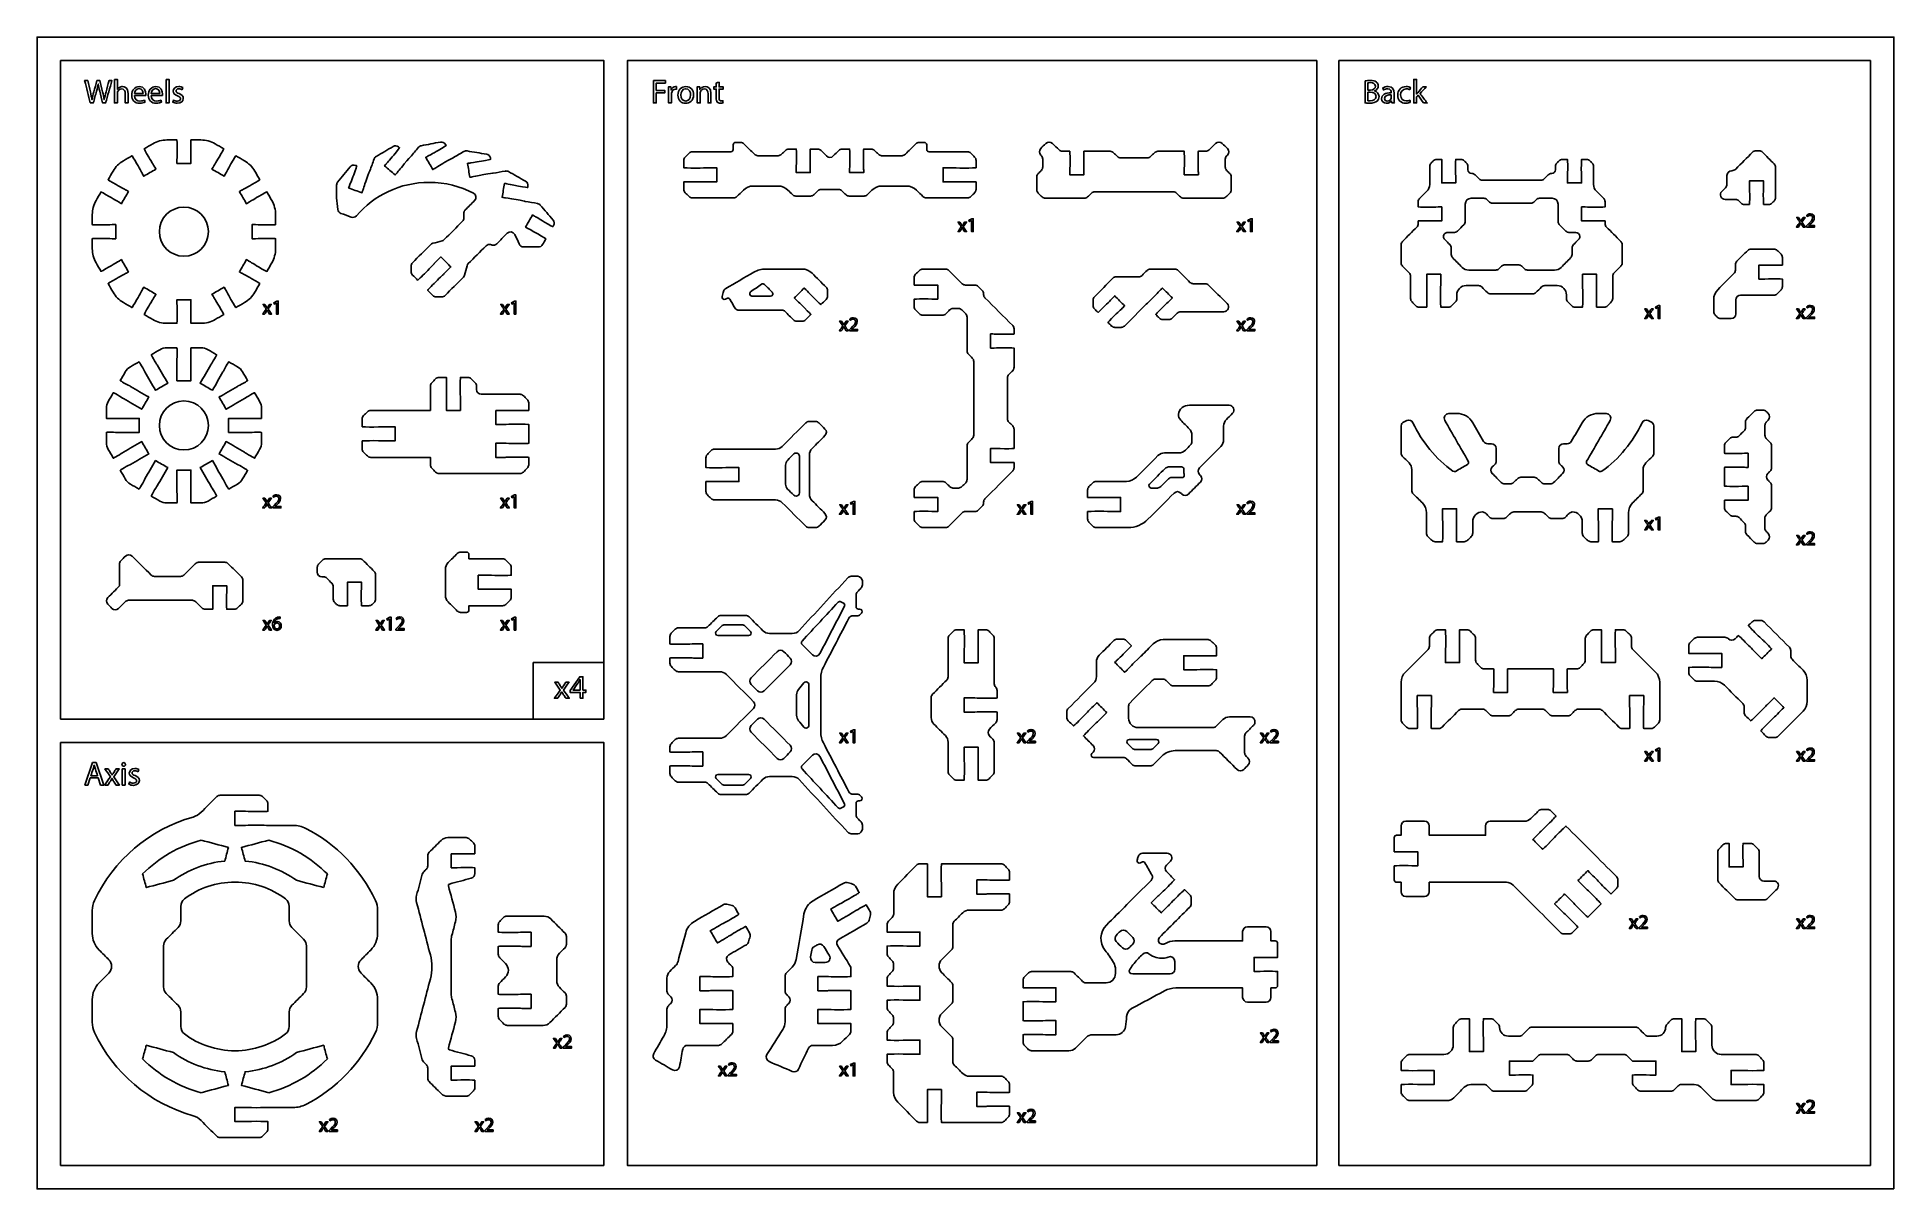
# Model space of a CAD drawing. Extents: x 0 to 395, y 205 to 450.
import ezdxf

# ---------------------------------------------------------------- set-up
doc = ezdxf.new("R2010")
doc.units = 0
doc.header["$MEASUREMENT"] = 0
doc.layers.add('DEFAULT', color=18, linetype='CONTINUOUS')

msp = doc.modelspace()

# ---------------------------------------------------------------- linework, layer by layer
at = {"layer": 'DEFAULT', "color": 18}
for points in [[(395, 205), (0, 205), (0, 450), (395, 450)], [(120.56, 304.92), (5, 304.92), (5, 445), (120.56, 445)], [(272.24, 210), (125.56, 210), (125.56, 445), (272.24, 445)], [(390, 210), (276.95, 210), (276.95, 445), (390, 445)], [(27.43, 441.01), (28.06, 441.01), (28.06, 436), (27.43, 436)], [(131.09, 440.76), (133.65, 440.76), (133.65, 440.24), (131.71, 440.24), (131.71, 438.66), (133.51, 438.66), (133.51, 438.15), (131.71, 438.15), (131.71, 436), (131.09, 436)], [(198.8, 411.02), (198.79, 411.02), (198.31, 410.77), (198.24, 411.05), (198.84, 411.37), (199.16, 411.37), (199.16, 408.62), (198.8, 408.62)], [(258.13, 411.02), (258.12, 411.02), (257.64, 410.77), (257.57, 411.05), (258.17, 411.37), (258.49, 411.37), (258.49, 408.62), (258.13, 408.62)], [(50.92, 393.49), (50.91, 393.49), (50.43, 393.23), (50.36, 393.51), (50.96, 393.84), (51.28, 393.84), (51.28, 391.09), (50.92, 391.09)], [(101.49, 393.49), (101.48, 393.49), (101.01, 393.23), (100.93, 393.51), (101.53, 393.84), (101.85, 393.84), (101.85, 391.09), (101.49, 391.09)], [(344.88, 392.54), (344.87, 392.54), (344.39, 392.28), (344.32, 392.56), (344.92, 392.88), (345.24, 392.88), (345.24, 390.13), (344.88, 390.13)], [(101.49, 352.27), (101.48, 352.27), (101.01, 352.01), (100.93, 352.3), (101.53, 352.62), (101.85, 352.62), (101.85, 349.87), (101.49, 349.87)], [(173.6, 350.89), (173.59, 350.89), (173.11, 350.64), (173.04, 350.92), (173.64, 351.24), (173.96, 351.24), (173.96, 348.49), (173.6, 348.49)], [(211.42, 350.89), (211.41, 350.89), (210.93, 350.64), (210.86, 350.92), (211.46, 351.24), (211.78, 351.24), (211.78, 348.49), (211.42, 348.49)], [(344.88, 347.57), (344.87, 347.57), (344.39, 347.31), (344.32, 347.59), (344.92, 347.91), (345.24, 347.91), (345.24, 345.16), (344.88, 345.16)], [(74.97, 326.26), (74.96, 326.26), (74.48, 326), (74.41, 326.29), (75.01, 326.61), (75.33, 326.61), (75.33, 323.86), (74.97, 323.86)], [(101.49, 326.26), (101.48, 326.26), (101.01, 326), (100.93, 326.29), (101.53, 326.61), (101.85, 326.61), (101.85, 323.86), (101.49, 323.86)], [(120.56, 304.92), (105.54, 304.92), (105.54, 316.96), (120.56, 316.96)], [(115.51, 309.35), (115.51, 310.6), (113.38, 310.6), (113.38, 311.01), (115.43, 313.94), (116.1, 313.94), (116.1, 311.09), (116.74, 311.09), (116.74, 310.6), (116.1, 310.6), (116.1, 309.35)], [(173.6, 302.3), (173.59, 302.3), (173.11, 302.05), (173.04, 302.33), (173.64, 302.65), (173.96, 302.65), (173.96, 299.9), (173.6, 299.9)], [(120.56, 210), (5, 210), (5, 299.92), (120.56, 299.92)], [(344.88, 298.39), (344.87, 298.39), (344.39, 298.13), (344.32, 298.42), (344.92, 298.74), (345.24, 298.74), (345.24, 295.99), (344.88, 295.99)], [(11.31, 292.41), (10.81, 290.91), (10.18, 290.91), (11.79, 295.67), (12.53, 295.67), (14.16, 290.91), (13.5, 290.91), (12.99, 292.41)], [(18.1, 294.33), (18.72, 294.33), (18.72, 290.91), (18.1, 290.91)], [(173.6, 231.43), (173.59, 231.43), (173.11, 231.17), (173.04, 231.45), (173.64, 231.77), (173.96, 231.77), (173.96, 229.02), (173.6, 229.02)]]:
    msp.add_lwpolyline(points, close=True, dxfattribs=at)
for points, knots in [([(11.31, 436), (10.91, 437.59), (10.51, 439.17), (10.11, 440.76), (10.32, 440.76), (10.54, 440.76), (10.76, 440.76), (10.94, 439.95), (11.13, 439.15), (11.32, 438.35), (11.46, 437.76), (11.59, 437.16), (11.67, 436.71), (11.68, 436.71), (11.68, 436.71), (11.69, 436.71), (11.76, 437.18), (11.91, 437.74), (12.07, 438.36), (12.29, 439.16), (12.5, 439.96), (12.71, 440.76), (12.92, 440.76), (13.14, 440.76), (13.35, 440.76), (13.54, 439.95), (13.74, 439.15), (13.93, 438.34), (14.06, 437.78), (14.19, 437.21), (14.26, 436.71), (14.27, 436.71), (14.27, 436.71), (14.28, 436.71), (14.38, 437.24), (14.51, 437.76), (14.66, 438.36), (14.87, 439.16), (15.08, 439.96), (15.29, 440.76), (15.5, 440.76), (15.7, 440.76), (15.91, 440.76), (15.46, 439.17), (15.02, 437.59), (14.57, 436), (14.35, 436), (14.14, 436), (13.92, 436), (13.72, 436.83), (13.52, 437.65), (13.32, 438.48), (13.18, 439.08), (13.08, 439.55), (13.01, 440.03), (13.01, 440.03), (13, 440.03), (13, 440.03), (12.91, 439.56), (12.81, 439.09), (12.63, 438.48), (12.41, 437.65), (12.18, 436.83), (11.95, 436), (11.74, 436), (11.53, 436), (11.31, 436)], [0, 0, 0, 0, 13.909016, 13.909016, 13.909016, 15.749016, 15.749016, 15.749016, 22.755159, 22.755159, 22.755159, 23.755159, 23.755159, 23.755159, 23.795159, 23.795159, 23.795159, 24.795159, 24.795159, 24.795159, 31.829361, 31.829361, 31.829361, 33.649361, 33.649361, 33.649361, 40.683455, 40.683455, 40.683455, 41.683455, 41.683455, 41.683455, 41.723455, 41.723455, 41.723455, 42.723455, 42.723455, 42.723455, 49.75282, 49.75282, 49.75282, 51.53282, 51.53282, 51.53282, 65.545827, 65.545827, 65.545827, 67.365827, 67.365827, 67.365827, 74.589942, 74.589942, 74.589942, 75.589942, 75.589942, 75.589942, 75.629942, 75.629942, 75.629942, 76.629942, 76.629942, 76.629942, 83.909, 83.909, 83.909, 85.729, 85.729, 85.729, 85.729]), ([(16.45, 441.01), (16.66, 441.01), (16.86, 441.01), (17.07, 441.01), (17.07, 440.3), (17.07, 439.59), (17.07, 438.88), (17.07, 438.88), (17.08, 438.88), (17.08, 438.88), (17.18, 439.06), (17.34, 439.21), (17.53, 439.32), (17.71, 439.42), (17.93, 439.49), (18.16, 439.49), (18.62, 439.49), (19.36, 439.21), (19.36, 438.03), (19.36, 437.36), (19.36, 436.68), (19.36, 436), (19.15, 436), (18.94, 436), (18.74, 436), (18.74, 436.65), (18.74, 437.31), (18.74, 437.96), (18.74, 438.51), (18.53, 438.98), (17.95, 438.98), (17.54, 438.98), (17.23, 438.7), (17.11, 438.36), (17.08, 438.27), (17.07, 438.18), (17.07, 438.06), (17.07, 437.37), (17.07, 436.69), (17.07, 436), (16.86, 436), (16.66, 436), (16.45, 436), (16.45, 437.67), (16.45, 439.34), (16.45, 441.01)], [14.203, 14.203, 14.203, 14.203, 15.963, 15.963, 15.963, 22.004, 22.004, 22.004, 22.044, 22.044, 22.044, 23.044, 23.044, 23.044, 24.044, 24.044, 24.044, 25.044, 25.044, 25.044, 30.806, 30.806, 30.806, 32.567, 32.567, 32.567, 38.128, 38.128, 38.128, 39.128, 39.128, 39.128, 40.128, 40.128, 40.128, 41.128, 41.128, 41.128, 46.969, 46.969, 46.969, 48.729, 48.729, 48.729, 62.932, 62.932, 62.932, 62.932]), ([(20.71, 437.59), (20.72, 436.76), (21.26, 436.41), (21.88, 436.41), (22.33, 436.41), (22.59, 436.49), (22.83, 436.59), (22.86, 436.44), (22.9, 436.29), (22.93, 436.14), (22.71, 436.04), (22.34, 435.93), (21.8, 435.93), (20.75, 435.93), (20.12, 436.62), (20.12, 437.65), (20.12, 438.68), (20.72, 439.49), (21.72, 439.49), (22.83, 439.49), (23.13, 438.51), (23.13, 437.88), (23.13, 437.76), (23.12, 437.66), (23.11, 437.59), (22.31, 437.59), (21.51, 437.59), (20.71, 437.59)], [6.802, 6.802, 6.802, 6.802, 7.802, 7.802, 7.802, 8.802, 8.802, 8.802, 10.097222, 10.097222, 10.097222, 11.097222, 11.097222, 11.097222, 12.097222, 12.097222, 12.097222, 13.097222, 13.097222, 13.097222, 14.097222, 14.097222, 14.097222, 15.097222, 15.097222, 15.097222, 21.899222, 21.899222, 21.899222, 21.899222]), ([(22.53, 438.04), (22.54, 438.43), (22.37, 439.05), (21.67, 439.05), (21.04, 439.05), (20.77, 438.47), (20.72, 438.04), (21.32, 438.04), (21.93, 438.04), (22.53, 438.04)], [5.141, 5.141, 5.141, 5.141, 6.141, 6.141, 6.141, 7.141, 7.141, 7.141, 12.282, 12.282, 12.282, 12.282]), ([(24.25, 437.59), (24.26, 436.76), (24.8, 436.41), (25.42, 436.41), (25.86, 436.41), (26.13, 436.49), (26.36, 436.59), (26.4, 436.44), (26.43, 436.29), (26.47, 436.14), (26.25, 436.04), (25.88, 435.93), (25.33, 435.93), (24.28, 435.93), (23.65, 436.62), (23.65, 437.65), (23.65, 438.68), (24.26, 439.49), (25.25, 439.49), (26.37, 439.49), (26.67, 438.51), (26.67, 437.88), (26.67, 437.76), (26.65, 437.66), (26.64, 437.59), (25.84, 437.59), (25.05, 437.59), (24.25, 437.59)], [6.802, 6.802, 6.802, 6.802, 7.802, 7.802, 7.802, 8.802, 8.802, 8.802, 10.097222, 10.097222, 10.097222, 11.097222, 11.097222, 11.097222, 12.097222, 12.097222, 12.097222, 13.097222, 13.097222, 13.097222, 14.097222, 14.097222, 14.097222, 15.097222, 15.097222, 15.097222, 21.899222, 21.899222, 21.899222, 21.899222]), ([(26.07, 438.04), (26.07, 438.43), (25.9, 439.05), (25.2, 439.05), (24.58, 439.05), (24.3, 438.47), (24.25, 438.04), (24.86, 438.04), (25.46, 438.04), (26.07, 438.04)], [5.141, 5.141, 5.141, 5.141, 6.141, 6.141, 6.141, 7.141, 7.141, 7.141, 12.282, 12.282, 12.282, 12.282]), ([(29.01, 436.64), (29.2, 436.52), (29.52, 436.39), (29.83, 436.39), (30.28, 436.39), (30.5, 436.61), (30.5, 436.9), (30.5, 437.19), (30.32, 437.36), (29.86, 437.52), (29.25, 437.74), (28.96, 438.08), (28.96, 438.49), (28.96, 439.04), (29.4, 439.49), (30.14, 439.49), (30.48, 439.49), (30.79, 439.39), (30.98, 439.28), (30.92, 439.13), (30.87, 438.98), (30.82, 438.83), (30.69, 438.91), (30.44, 439.03), (30.12, 439.03), (29.76, 439.03), (29.55, 438.82), (29.55, 438.56), (29.55, 438.28), (29.76, 438.15), (30.2, 437.98), (30.79, 437.76), (31.1, 437.46), (31.1, 436.95), (31.1, 436.35), (30.63, 435.93), (29.82, 435.93), (29.44, 435.93), (29.1, 436.02), (28.86, 436.16), (28.91, 436.32), (28.96, 436.48), (29.01, 436.64)], [1.41134, 1.41134, 1.41134, 1.41134, 2.41134, 2.41134, 2.41134, 3.41134, 3.41134, 3.41134, 4.41134, 4.41134, 4.41134, 5.41134, 5.41134, 5.41134, 6.41134, 6.41134, 6.41134, 7.41134, 7.41134, 7.41134, 8.764854, 8.764854, 8.764854, 9.764854, 9.764854, 9.764854, 10.764854, 10.764854, 10.764854, 11.764854, 11.764854, 11.764854, 12.764854, 12.764854, 12.764854, 13.764854, 13.764854, 13.764854, 14.764854, 14.764854, 14.764854, 16.176194, 16.176194, 16.176194, 16.176194]), ([(134.32, 438.35), (134.32, 438.75), (134.32, 439.1), (134.3, 439.42), (134.48, 439.42), (134.66, 439.42), (134.84, 439.42), (134.85, 439.19), (134.85, 438.97), (134.86, 438.75), (134.87, 438.75), (134.88, 438.75), (134.89, 438.75), (135.04, 439.2), (135.42, 439.49), (135.83, 439.49), (135.91, 439.49), (135.95, 439.49), (136.01, 439.47), (136.01, 439.28), (136.01, 439.08), (136.01, 438.89), (135.95, 438.9), (135.88, 438.91), (135.8, 438.91), (135.36, 438.91), (135.05, 438.58), (134.97, 438.11), (134.95, 438.03), (134.94, 437.93), (134.94, 437.82), (134.94, 437.21), (134.94, 436.61), (134.94, 436), (134.73, 436), (134.53, 436), (134.32, 436), (134.32, 436.78), (134.32, 437.57), (134.32, 438.35)], [6.661, 6.661, 6.661, 6.661, 7.661, 7.661, 7.661, 9.201, 9.201, 9.201, 11.102947, 11.102947, 11.102947, 11.182947, 11.182947, 11.182947, 12.182947, 12.182947, 12.182947, 13.182947, 13.182947, 13.182947, 14.842947, 14.842947, 14.842947, 15.842947, 15.842947, 15.842947, 16.842947, 16.842947, 16.842947, 17.842947, 17.842947, 17.842947, 23.003947, 23.003947, 23.003947, 24.743947, 24.743947, 24.743947, 31.404947, 31.404947, 31.404947, 31.404947]), ([(139.65, 437.74), (139.65, 436.47), (138.78, 435.92), (137.95, 435.92), (137.03, 435.92), (136.31, 436.6), (136.31, 437.68), (136.31, 438.82), (137.06, 439.49), (138.01, 439.49), (138.99, 439.49), (139.65, 438.78), (139.65, 437.74)], [1, 1, 1, 1, 2, 2, 2, 3, 3, 3, 4, 4, 4, 5, 5, 5, 5]), ([(136.94, 437.7), (136.94, 436.95), (137.37, 436.39), (137.98, 436.39), (138.57, 436.39), (139.02, 436.95), (139.02, 437.72), (139.02, 438.29), (138.73, 439.03), (137.99, 439.03), (137.26, 439.03), (136.94, 438.35), (136.94, 437.7)], [0, 0, 0, 0, 1, 1, 1, 2, 2, 2, 3, 3, 3, 4, 4, 4, 4]), ([(140.43, 438.49), (140.43, 438.84), (140.43, 439.13), (140.41, 439.42), (140.59, 439.42), (140.77, 439.42), (140.96, 439.42), (140.97, 439.23), (140.98, 439.04), (140.99, 438.85), (141, 438.85), (141, 438.85), (141.01, 438.85), (141.18, 439.18), (141.57, 439.49), (142.14, 439.49), (142.61, 439.49), (143.34, 439.21), (143.34, 438.04), (143.34, 437.36), (143.34, 436.68), (143.34, 436), (143.13, 436), (142.93, 436), (142.72, 436), (142.72, 436.66), (142.72, 437.31), (142.72, 437.97), (142.72, 438.52), (142.52, 438.98), (141.93, 438.98), (141.52, 438.98), (141.2, 438.69), (141.1, 438.34), (141.07, 438.27), (141.06, 438.16), (141.06, 438.05), (141.06, 437.37), (141.06, 436.68), (141.06, 436), (140.85, 436), (140.64, 436), (140.43, 436), (140.43, 436.83), (140.43, 437.66), (140.43, 438.49)], [7.062, 7.062, 7.062, 7.062, 8.062, 8.062, 8.062, 9.622, 9.622, 9.622, 11.224124, 11.224124, 11.224124, 11.264124, 11.264124, 11.264124, 12.264124, 12.264124, 12.264124, 13.264124, 13.264124, 13.264124, 19.046124, 19.046124, 19.046124, 20.806124, 20.806124, 20.806124, 26.388124, 26.388124, 26.388124, 27.388124, 27.388124, 27.388124, 28.388124, 28.388124, 28.388124, 29.388124, 29.388124, 29.388124, 35.210124, 35.210124, 35.210124, 36.970124, 36.970124, 36.970124, 44.032124, 44.032124, 44.032124, 44.032124]), ([(145.07, 440.4), (145.07, 440.07), (145.07, 439.74), (145.07, 439.42), (145.37, 439.42), (145.66, 439.42), (145.96, 439.42), (145.96, 439.26), (145.96, 439.1), (145.96, 438.94), (145.66, 438.94), (145.37, 438.94), (145.07, 438.94), (145.07, 438.33), (145.07, 437.72), (145.07, 437.1), (145.07, 436.68), (145.19, 436.44), (145.54, 436.44), (145.7, 436.44), (145.82, 436.46), (145.9, 436.48), (145.91, 436.32), (145.91, 436.17), (145.92, 436.01), (145.8, 435.96), (145.61, 435.93), (145.37, 435.93), (145.08, 435.93), (144.85, 436.02), (144.7, 436.19), (144.53, 436.37), (144.46, 436.68), (144.46, 437.08), (144.46, 437.7), (144.46, 438.32), (144.46, 438.94), (144.29, 438.94), (144.11, 438.94), (143.93, 438.94), (143.93, 439.1), (143.93, 439.26), (143.93, 439.42), (144.11, 439.42), (144.29, 439.42), (144.46, 439.42), (144.46, 439.69), (144.46, 439.96), (144.46, 440.23), (144.67, 440.29), (144.87, 440.34), (145.07, 440.4)], [1.780449, 1.780449, 1.780449, 1.780449, 4.561449, 4.561449, 4.561449, 7.082449, 7.082449, 7.082449, 8.422449, 8.422449, 8.422449, 10.943449, 10.943449, 10.943449, 16.164449, 16.164449, 16.164449, 17.164449, 17.164449, 17.164449, 18.164449, 18.164449, 18.164449, 19.486871, 19.486871, 19.486871, 20.486871, 20.486871, 20.486871, 21.486871, 21.486871, 21.486871, 22.486871, 22.486871, 22.486871, 27.767871, 27.767871, 27.767871, 29.268871, 29.268871, 29.268871, 30.608871, 30.608871, 30.608871, 32.109871, 32.109871, 32.109871, 34.430871, 34.430871, 34.430871, 36.211321, 36.211321, 36.211321, 36.211321]), ([(282.49, 440.69), (282.75, 440.75), (283.18, 440.79), (283.61, 440.79), (284.22, 440.79), (284.62, 440.69), (284.91, 440.45), (285.16, 440.26), (285.31, 439.98), (285.31, 439.61), (285.31, 439.15), (285.01, 438.75), (284.5, 438.56), (284.5, 438.56), (284.5, 438.55), (284.5, 438.55), (284.96, 438.43), (285.48, 438.06), (285.48, 437.36), (285.48, 436.95), (285.32, 436.64), (285.08, 436.4), (284.75, 436.1), (284.21, 435.96), (283.44, 435.96), (283.02, 435.96), (282.69, 435.99), (282.49, 436.01), (282.49, 437.57), (282.49, 439.13), (282.49, 440.69)], [13.262, 13.262, 13.262, 13.262, 14.262, 14.262, 14.262, 15.262, 15.262, 15.262, 16.262, 16.262, 16.262, 17.262, 17.262, 17.262, 17.302, 17.302, 17.302, 18.302, 18.302, 18.302, 19.302, 19.302, 19.302, 20.302, 20.302, 20.302, 21.302, 21.302, 21.302, 34.564, 34.564, 34.564, 34.564]), ([(283.1, 438.75), (283.29, 438.75), (283.47, 438.75), (283.66, 438.75), (284.31, 438.75), (284.69, 439.08), (284.69, 439.54), (284.69, 440.1), (284.26, 440.32), (283.64, 440.32), (283.36, 440.32), (283.2, 440.3), (283.1, 440.28), (283.1, 439.77), (283.1, 439.26), (283.1, 438.75)], [4.342, 4.342, 4.342, 4.342, 5.922, 5.922, 5.922, 6.922, 6.922, 6.922, 7.922, 7.922, 7.922, 8.922, 8.922, 8.922, 13.264, 13.264, 13.264, 13.264]), ([(288.18, 436), (288.16, 436.14), (288.15, 436.29), (288.13, 436.43), (288.12, 436.43), (288.12, 436.43), (288.11, 436.43), (287.92, 436.16), (287.55, 435.92), (287.06, 435.92), (286.37, 435.92), (286.02, 436.41), (286.02, 436.9), (286.02, 437.73), (286.75, 438.18), (288.07, 438.17), (288.07, 438.2), (288.07, 438.22), (288.07, 438.24), (288.07, 438.53), (288, 439.03), (287.3, 439.03), (286.98, 439.03), (286.65, 438.94), (286.41, 438.78), (286.36, 438.92), (286.31, 439.05), (286.27, 439.19), (286.55, 439.37), (286.96, 439.49), (287.39, 439.49), (288.43, 439.49), (288.69, 438.78), (288.69, 438.1), (288.69, 437.67), (288.69, 437.24), (288.69, 436.82), (288.69, 436.52), (288.7, 436.23), (288.74, 436), (288.56, 436), (288.37, 436), (288.18, 436)], [1.6, 1.6, 1.6, 1.6, 2.828007, 2.828007, 2.828007, 2.888007, 2.888007, 2.888007, 3.888007, 3.888007, 3.888007, 4.888007, 4.888007, 4.888007, 5.888007, 5.888007, 5.888007, 6.088007, 6.088007, 6.088007, 7.088007, 7.088007, 7.088007, 8.088007, 8.088007, 8.088007, 9.315981, 9.315981, 9.315981, 10.315981, 10.315981, 10.315981, 11.315981, 11.315981, 11.315981, 14.936981, 14.936981, 14.936981, 15.936981, 15.936981, 15.936981, 17.536981, 17.536981, 17.536981, 17.536981]), ([(292.12, 436.13), (291.96, 436.04), (291.6, 435.93), (291.14, 435.93), (290.11, 435.93), (289.44, 436.63), (289.44, 437.67), (289.44, 438.72), (290.16, 439.49), (291.28, 439.49), (291.64, 439.49), (291.97, 439.39), (292.14, 439.31), (292.09, 439.15), (292.04, 438.99), (292, 438.83), (291.85, 438.91), (291.62, 438.99), (291.28, 438.99), (290.49, 438.99), (290.07, 438.41), (290.07, 437.7), (290.07, 436.91), (290.58, 436.42), (291.26, 436.42), (291.61, 436.42), (291.84, 436.52), (292.02, 436.59), (292.05, 436.44), (292.09, 436.28), (292.12, 436.13)], [1.353662, 1.353662, 1.353662, 1.353662, 2.353662, 2.353662, 2.353662, 3.353662, 3.353662, 3.353662, 4.353662, 4.353662, 4.353662, 5.353662, 5.353662, 5.353662, 6.771265, 6.771265, 6.771265, 7.771265, 7.771265, 7.771265, 8.771265, 8.771265, 8.771265, 9.771265, 9.771265, 9.771265, 10.771265, 10.771265, 10.771265, 12.124927, 12.124927, 12.124927, 12.124927]), ([(293.46, 437.85), (293.47, 437.85), (293.47, 437.85), (293.48, 437.85), (293.56, 437.97), (293.68, 438.12), (293.78, 438.24), (294.12, 438.63), (294.45, 439.02), (294.78, 439.42), (295.03, 439.42), (295.28, 439.42), (295.53, 439.42), (295.09, 438.95), (294.65, 438.48), (294.21, 438.01), (294.71, 437.34), (295.21, 436.67), (295.72, 436), (295.46, 436), (295.21, 436), (294.96, 436), (294.57, 436.55), (294.17, 437.09), (293.78, 437.64), (293.68, 437.52), (293.57, 437.4), (293.46, 437.28), (293.46, 436.86), (293.46, 436.43), (293.46, 436), (293.26, 436), (293.05, 436), (292.85, 436), (292.85, 437.67), (292.85, 439.34), (292.85, 441.01), (293.05, 441.01), (293.26, 441.01), (293.46, 441.01), (293.46, 439.96), (293.46, 438.9), (293.46, 437.85)], [8.962, 8.962, 8.962, 8.962, 9.002, 9.002, 9.002, 10.002, 10.002, 10.002, 14.386085, 14.386085, 14.386085, 16.506085, 16.506085, 16.506085, 21.967587, 21.967587, 21.967587, 29.084398, 29.084398, 29.084398, 31.224398, 31.224398, 31.224398, 36.942079, 36.942079, 36.942079, 38.287442, 38.287442, 38.287442, 41.927442, 41.927442, 41.927442, 43.667442, 43.667442, 43.667442, 57.870442, 57.870442, 57.870442, 59.610442, 59.610442, 59.610442, 68.572442, 68.572442, 68.572442, 68.572442]), ([(283.1, 436.47), (283.22, 436.44), (283.4, 436.44), (283.61, 436.44), (284.25, 436.44), (284.84, 436.67), (284.84, 437.36), (284.84, 438.01), (284.28, 438.28), (283.61, 438.28), (283.44, 438.28), (283.27, 438.28), (283.1, 438.28), (283.1, 437.68), (283.1, 437.07), (283.1, 436.47)], [5.141, 5.141, 5.141, 5.141, 6.141, 6.141, 6.141, 7.141, 7.141, 7.141, 8.141, 8.141, 8.141, 9.581, 9.581, 9.581, 14.722, 14.722, 14.722, 14.722]), ([(288.09, 437.74), (287.41, 437.76), (286.64, 437.64), (286.64, 436.97), (286.64, 436.57), (286.91, 436.38), (287.23, 436.38), (287.67, 436.38), (287.95, 436.66), (288.05, 436.95), (288.07, 437.02), (288.09, 437.09), (288.09, 437.15), (288.09, 437.35), (288.09, 437.55), (288.09, 437.74)], [1.681, 1.681, 1.681, 1.681, 2.681, 2.681, 2.681, 3.681, 3.681, 3.681, 4.681, 4.681, 4.681, 5.681, 5.681, 5.681, 7.362, 7.362, 7.362, 7.362]), ([(374.72, 411.65), (374.82, 411.51), (374.92, 411.36), (375.02, 411.21), (375.09, 411.1), (375.16, 410.99), (375.22, 410.88), (375.23, 410.88), (375.23, 410.88), (375.24, 410.88), (375.3, 411), (375.37, 411.11), (375.44, 411.22), (375.54, 411.36), (375.63, 411.51), (375.73, 411.65), (375.86, 411.65), (375.99, 411.65), (376.13, 411.65), (375.9, 411.32), (375.66, 410.99), (375.43, 410.66), (375.67, 410.31), (375.91, 409.96), (376.15, 409.61), (376.01, 409.61), (375.87, 409.61), (375.73, 409.61), (375.63, 409.76), (375.53, 409.91), (375.43, 410.07), (375.35, 410.19), (375.28, 410.3), (375.2, 410.42), (375.13, 410.3), (375.06, 410.19), (374.98, 410.07), (374.88, 409.91), (374.79, 409.76), (374.69, 409.61), (374.55, 409.61), (374.41, 409.61), (374.28, 409.61), (374.52, 409.95), (374.76, 410.3), (375, 410.65), (374.77, 410.99), (374.54, 411.32), (374.31, 411.65), (374.45, 411.65), (374.59, 411.65), (374.72, 411.65)], [1.176, 1.176, 1.176, 1.176, 2.672308, 2.672308, 2.672308, 3.672308, 3.672308, 3.672308, 3.708308, 3.708308, 3.708308, 4.708308, 4.708308, 4.708308, 6.188538, 6.188538, 6.188538, 7.326538, 7.326538, 7.326538, 10.760447, 10.760447, 10.760447, 14.386123, 14.386123, 14.386123, 15.585123, 15.585123, 15.585123, 17.146138, 17.146138, 17.146138, 18.169138, 18.169138, 18.169138, 19.169138, 19.169138, 19.169138, 20.722556, 20.722556, 20.722556, 21.886556, 21.886556, 21.886556, 25.496184, 25.496184, 25.496184, 28.953882, 28.953882, 28.953882, 30.129882, 30.129882, 30.129882, 30.129882]), ([(376.39, 409.61), (376.39, 409.68), (376.39, 409.76), (376.39, 409.83), (376.49, 409.93), (376.59, 410.02), (376.68, 410.12), (377.39, 410.79), (377.7, 411.14), (377.71, 411.56), (377.71, 411.84), (377.57, 412.09), (377.16, 412.09), (376.91, 412.09), (376.71, 411.97), (376.58, 411.86), (376.54, 411.95), (376.5, 412.04), (376.46, 412.12), (376.65, 412.28), (376.92, 412.4), (377.24, 412.4), (377.83, 412.4), (378.08, 412), (378.08, 411.6), (378.08, 411.1), (377.71, 410.69), (377.13, 410.13), (377.06, 410.06), (376.99, 409.99), (376.91, 409.92), (377.32, 409.92), (377.74, 409.92), (378.15, 409.92), (378.15, 409.81), (378.15, 409.71), (378.15, 409.61), (377.56, 409.61), (376.98, 409.61), (376.39, 409.61)], [4.977, 4.977, 4.977, 4.977, 5.624, 5.624, 5.624, 6.777406, 6.777406, 6.777406, 7.777406, 7.777406, 7.777406, 8.777406, 8.777406, 8.777406, 9.777406, 9.777406, 9.777406, 10.592847, 10.592847, 10.592847, 11.592847, 11.592847, 11.592847, 12.592847, 12.592847, 12.592847, 13.592847, 13.592847, 13.592847, 14.466467, 14.466467, 14.466467, 17.969467, 17.969467, 17.969467, 18.845467, 18.845467, 18.845467, 23.822467, 23.822467, 23.822467, 23.822467]), ([(196.32, 410.67), (196.42, 410.52), (196.52, 410.38), (196.61, 410.23), (196.69, 410.11), (196.75, 410.01), (196.82, 409.89), (196.83, 409.89), (196.83, 409.89), (196.83, 409.89), (196.9, 410.02), (196.97, 410.12), (197.04, 410.23), (197.13, 410.38), (197.23, 410.52), (197.32, 410.67), (197.46, 410.67), (197.59, 410.67), (197.73, 410.67), (197.49, 410.34), (197.26, 410.01), (197.03, 409.68), (197.27, 409.33), (197.51, 408.97), (197.75, 408.62), (197.61, 408.62), (197.47, 408.62), (197.32, 408.62), (197.22, 408.77), (197.12, 408.93), (197.02, 409.08), (196.94, 409.2), (196.88, 409.31), (196.8, 409.44), (196.73, 409.31), (196.66, 409.2), (196.58, 409.08), (196.48, 408.93), (196.38, 408.77), (196.28, 408.62), (196.15, 408.62), (196.01, 408.62), (195.87, 408.62), (196.12, 408.97), (196.36, 409.32), (196.6, 409.67), (196.37, 410), (196.14, 410.33), (195.91, 410.67), (196.05, 410.67), (196.18, 410.67), (196.32, 410.67)], [0, 0, 0, 0, 1.495475, 1.495475, 1.495475, 2.495475, 2.495475, 2.495475, 2.531475, 2.531475, 2.531475, 3.531475, 3.531475, 3.531475, 5.010871, 5.010871, 5.010871, 6.148871, 6.148871, 6.148871, 9.58278, 9.58278, 9.58278, 13.208456, 13.208456, 13.208456, 14.407456, 14.407456, 14.407456, 15.969309, 15.969309, 15.969309, 16.992309, 16.992309, 16.992309, 17.992309, 17.992309, 17.992309, 19.546569, 19.546569, 19.546569, 20.710569, 20.710569, 20.710569, 24.321018, 24.321018, 24.321018, 27.777893, 27.777893, 27.777893, 28.953893, 28.953893, 28.953893, 28.953893]), ([(255.65, 410.67), (255.75, 410.52), (255.85, 410.38), (255.94, 410.23), (256.02, 410.11), (256.08, 410.01), (256.15, 409.89), (256.15, 409.89), (256.16, 409.89), (256.16, 409.89), (256.23, 410.02), (256.3, 410.12), (256.37, 410.23), (256.46, 410.38), (256.56, 410.52), (256.65, 410.67), (256.79, 410.67), (256.92, 410.67), (257.06, 410.67), (256.82, 410.34), (256.59, 410.01), (256.36, 409.68), (256.6, 409.33), (256.84, 408.97), (257.08, 408.62), (256.94, 408.62), (256.79, 408.62), (256.65, 408.62), (256.55, 408.77), (256.45, 408.93), (256.35, 409.08), (256.27, 409.2), (256.21, 409.31), (256.13, 409.44), (256.06, 409.31), (255.99, 409.2), (255.91, 409.08), (255.81, 408.93), (255.71, 408.77), (255.61, 408.62), (255.48, 408.62), (255.34, 408.62), (255.2, 408.62), (255.45, 408.97), (255.69, 409.32), (255.93, 409.67), (255.7, 410), (255.47, 410.33), (255.24, 410.67), (255.37, 410.67), (255.51, 410.67), (255.65, 410.67)], [1.176, 1.176, 1.176, 1.176, 2.672308, 2.672308, 2.672308, 3.672308, 3.672308, 3.672308, 3.708308, 3.708308, 3.708308, 4.708308, 4.708308, 4.708308, 6.188538, 6.188538, 6.188538, 7.327538, 7.327538, 7.327538, 10.762024, 10.762024, 10.762024, 14.387699, 14.387699, 14.387699, 15.586699, 15.586699, 15.586699, 17.147714, 17.147714, 17.147714, 18.170714, 18.170714, 18.170714, 19.170714, 19.170714, 19.170714, 20.724672, 20.724672, 20.724672, 21.888672, 21.888672, 21.888672, 25.4983, 25.4983, 25.4983, 28.955998, 28.955998, 28.955998, 30.131998, 30.131998, 30.131998, 30.131998]), ([(48.44, 393.13), (48.54, 392.99), (48.64, 392.84), (48.73, 392.69), (48.81, 392.58), (48.87, 392.47), (48.94, 392.36), (48.94, 392.36), (48.95, 392.36), (48.95, 392.36), (49.02, 392.48), (49.09, 392.59), (49.16, 392.7), (49.25, 392.84), (49.35, 392.99), (49.44, 393.13), (49.58, 393.13), (49.71, 393.13), (49.85, 393.13), (49.61, 392.8), (49.38, 392.47), (49.15, 392.14), (49.39, 391.79), (49.63, 391.44), (49.87, 391.09), (49.73, 391.09), (49.58, 391.09), (49.44, 391.09), (49.34, 391.24), (49.24, 391.39), (49.14, 391.55), (49.06, 391.67), (48.99, 391.78), (48.91, 391.9), (48.85, 391.78), (48.77, 391.67), (48.7, 391.55), (48.6, 391.39), (48.5, 391.24), (48.4, 391.09), (48.27, 391.09), (48.13, 391.09), (47.99, 391.09), (48.23, 391.43), (48.48, 391.78), (48.72, 392.13), (48.49, 392.47), (48.26, 392.8), (48.03, 393.13), (48.16, 393.13), (48.3, 393.13), (48.44, 393.13)], [0, 0, 0, 0, 1.497142, 1.497142, 1.497142, 2.497142, 2.497142, 2.497142, 2.533142, 2.533142, 2.533142, 3.533142, 3.533142, 3.533142, 5.014206, 5.014206, 5.014206, 6.152206, 6.152206, 6.152206, 9.586115, 9.586115, 9.586115, 13.211791, 13.211791, 13.211791, 14.410791, 14.410791, 14.410791, 15.970968, 15.970968, 15.970968, 16.993968, 16.993968, 16.993968, 17.993968, 17.993968, 17.993968, 19.546545, 19.546545, 19.546545, 20.710545, 20.710545, 20.710545, 24.319352, 24.319352, 24.319352, 27.777872, 27.777872, 27.777872, 28.953872, 28.953872, 28.953872, 28.953872]), ([(99.02, 393.13), (99.11, 392.99), (99.21, 392.84), (99.31, 392.69), (99.38, 392.58), (99.45, 392.47), (99.52, 392.36), (99.52, 392.36), (99.52, 392.36), (99.53, 392.36), (99.6, 392.48), (99.66, 392.59), (99.73, 392.7), (99.83, 392.84), (99.92, 392.99), (100.02, 393.13), (100.15, 393.13), (100.29, 393.13), (100.42, 393.13), (100.19, 392.8), (99.96, 392.47), (99.72, 392.14), (99.96, 391.79), (100.2, 391.44), (100.44, 391.09), (100.3, 391.09), (100.16, 391.09), (100.02, 391.09), (99.92, 391.24), (99.82, 391.39), (99.72, 391.55), (99.64, 391.67), (99.57, 391.78), (99.49, 391.9), (99.42, 391.78), (99.35, 391.67), (99.27, 391.55), (99.18, 391.39), (99.08, 391.24), (98.98, 391.09), (98.84, 391.09), (98.7, 391.09), (98.57, 391.09), (98.81, 391.43), (99.05, 391.78), (99.3, 392.13), (99.06, 392.47), (98.83, 392.8), (98.6, 393.13), (98.74, 393.13), (98.88, 393.13), (99.02, 393.13)], [0, 0, 0, 0, 1.496308, 1.496308, 1.496308, 2.496308, 2.496308, 2.496308, 2.532308, 2.532308, 2.532308, 3.532308, 3.532308, 3.532308, 5.012538, 5.012538, 5.012538, 6.150538, 6.150538, 6.150538, 9.584447, 9.584447, 9.584447, 13.210123, 13.210123, 13.210123, 14.409123, 14.409123, 14.409123, 15.970138, 15.970138, 15.970138, 16.993138, 16.993138, 16.993138, 17.993138, 17.993138, 17.993138, 19.547096, 19.547096, 19.547096, 20.711096, 20.711096, 20.711096, 24.321296, 24.321296, 24.321296, 27.778993, 27.778993, 27.778993, 28.954993, 28.954993, 28.954993, 28.954993]), ([(342.4, 392.18), (342.5, 392.03), (342.6, 391.89), (342.7, 391.74), (342.77, 391.63), (342.84, 391.52), (342.9, 391.41), (342.91, 391.41), (342.91, 391.41), (342.92, 391.41), (342.98, 391.53), (343.05, 391.63), (343.12, 391.74), (343.21, 391.89), (343.31, 392.03), (343.41, 392.18), (343.54, 392.18), (343.67, 392.18), (343.81, 392.18), (343.58, 391.85), (343.34, 391.52), (343.11, 391.19), (343.35, 390.84), (343.59, 390.48), (343.83, 390.13), (343.69, 390.13), (343.55, 390.13), (343.41, 390.13), (343.31, 390.29), (343.21, 390.44), (343.11, 390.59), (343.03, 390.71), (342.96, 390.83), (342.88, 390.95), (342.81, 390.83), (342.74, 390.72), (342.66, 390.59), (342.56, 390.44), (342.46, 390.29), (342.37, 390.13), (342.23, 390.13), (342.09, 390.13), (341.96, 390.13), (342.2, 390.48), (342.44, 390.83), (342.68, 391.18), (342.45, 391.51), (342.22, 391.85), (341.99, 392.18), (342.13, 392.18), (342.27, 392.18), (342.4, 392.18)], [0, 0, 0, 0, 1.496308, 1.496308, 1.496308, 2.496308, 2.496308, 2.496308, 2.532308, 2.532308, 2.532308, 3.532308, 3.532308, 3.532308, 5.012538, 5.012538, 5.012538, 6.151538, 6.151538, 6.151538, 9.586024, 9.586024, 9.586024, 13.211699, 13.211699, 13.211699, 14.410699, 14.410699, 14.410699, 15.971714, 15.971714, 15.971714, 16.994714, 16.994714, 16.994714, 17.994714, 17.994714, 17.994714, 19.548672, 19.548672, 19.548672, 20.712672, 20.712672, 20.712672, 24.3223, 24.3223, 24.3223, 27.779998, 27.779998, 27.779998, 28.955998, 28.955998, 28.955998, 28.955998]), ([(374.72, 392.18), (374.82, 392.03), (374.92, 391.89), (375.02, 391.74), (375.09, 391.63), (375.16, 391.52), (375.22, 391.41), (375.23, 391.41), (375.23, 391.41), (375.24, 391.41), (375.3, 391.53), (375.37, 391.63), (375.44, 391.74), (375.54, 391.89), (375.63, 392.03), (375.73, 392.18), (375.86, 392.18), (375.99, 392.18), (376.13, 392.18), (375.9, 391.85), (375.66, 391.52), (375.43, 391.19), (375.67, 390.84), (375.91, 390.48), (376.15, 390.13), (376.01, 390.13), (375.87, 390.13), (375.73, 390.13), (375.63, 390.29), (375.53, 390.44), (375.43, 390.59), (375.35, 390.71), (375.28, 390.83), (375.2, 390.95), (375.13, 390.83), (375.06, 390.72), (374.98, 390.59), (374.88, 390.44), (374.79, 390.29), (374.69, 390.13), (374.55, 390.13), (374.41, 390.13), (374.28, 390.13), (374.52, 390.48), (374.76, 390.83), (375, 391.18), (374.77, 391.51), (374.54, 391.85), (374.31, 392.18), (374.45, 392.18), (374.59, 392.18), (374.72, 392.18)], [0, 0, 0, 0, 1.496308, 1.496308, 1.496308, 2.496308, 2.496308, 2.496308, 2.532308, 2.532308, 2.532308, 3.532308, 3.532308, 3.532308, 5.012538, 5.012538, 5.012538, 6.150538, 6.150538, 6.150538, 9.584447, 9.584447, 9.584447, 13.210123, 13.210123, 13.210123, 14.409123, 14.409123, 14.409123, 15.970138, 15.970138, 15.970138, 16.993138, 16.993138, 16.993138, 17.993138, 17.993138, 17.993138, 19.546556, 19.546556, 19.546556, 20.710556, 20.710556, 20.710556, 24.320184, 24.320184, 24.320184, 27.777882, 27.777882, 27.777882, 28.953882, 28.953882, 28.953882, 28.953882]), ([(376.39, 390.13), (376.39, 390.21), (376.39, 390.28), (376.39, 390.36), (376.49, 390.45), (376.59, 390.55), (376.68, 390.64), (377.39, 391.31), (377.7, 391.67), (377.71, 392.08), (377.71, 392.36), (377.57, 392.62), (377.16, 392.62), (376.91, 392.62), (376.71, 392.49), (376.58, 392.39), (376.54, 392.47), (376.5, 392.56), (376.46, 392.65), (376.65, 392.81), (376.92, 392.93), (377.24, 392.93), (377.83, 392.93), (378.08, 392.52), (378.08, 392.13), (378.08, 391.62), (377.71, 391.21), (377.13, 390.65), (377.06, 390.59), (376.99, 390.52), (376.91, 390.44), (377.32, 390.44), (377.74, 390.44), (378.15, 390.44), (378.15, 390.34), (378.15, 390.24), (378.15, 390.13), (377.56, 390.13), (376.98, 390.13), (376.39, 390.13)], [4.977, 4.977, 4.977, 4.977, 5.624, 5.624, 5.624, 6.777406, 6.777406, 6.777406, 7.777406, 7.777406, 7.777406, 8.777406, 8.777406, 8.777406, 9.777406, 9.777406, 9.777406, 10.592847, 10.592847, 10.592847, 11.592847, 11.592847, 11.592847, 12.592847, 12.592847, 12.592847, 13.592847, 13.592847, 13.592847, 14.466467, 14.466467, 14.466467, 17.969467, 17.969467, 17.969467, 18.845467, 18.845467, 18.845467, 23.822467, 23.822467, 23.822467, 23.822467]), ([(171.12, 389.58), (171.22, 389.43), (171.31, 389.28), (171.41, 389.14), (171.49, 389.02), (171.55, 388.92), (171.62, 388.8), (171.62, 388.8), (171.63, 388.8), (171.63, 388.8), (171.7, 388.92), (171.77, 389.03), (171.84, 389.14), (171.93, 389.28), (172.03, 389.43), (172.12, 389.58), (172.26, 389.58), (172.39, 389.58), (172.52, 389.58), (172.29, 389.25), (172.06, 388.91), (171.83, 388.58), (172.07, 388.23), (172.31, 387.88), (172.55, 387.53), (172.4, 387.53), (172.26, 387.53), (172.12, 387.53), (172.02, 387.68), (171.92, 387.83), (171.82, 387.99), (171.74, 388.11), (171.67, 388.22), (171.59, 388.34), (171.53, 388.22), (171.45, 388.11), (171.38, 387.99), (171.28, 387.83), (171.18, 387.68), (171.08, 387.53), (170.95, 387.53), (170.81, 387.53), (170.67, 387.53), (170.91, 387.88), (171.16, 388.22), (171.4, 388.57), (171.17, 388.91), (170.94, 389.24), (170.71, 389.58), (170.84, 389.58), (170.98, 389.58), (171.12, 389.58)], [0, 0, 0, 0, 1.496308, 1.496308, 1.496308, 2.496308, 2.496308, 2.496308, 2.532308, 2.532308, 2.532308, 3.532308, 3.532308, 3.532308, 5.012538, 5.012538, 5.012538, 6.151538, 6.151538, 6.151538, 9.586024, 9.586024, 9.586024, 13.211699, 13.211699, 13.211699, 14.410699, 14.410699, 14.410699, 15.971714, 15.971714, 15.971714, 16.994714, 16.994714, 16.994714, 17.994714, 17.994714, 17.994714, 19.548672, 19.548672, 19.548672, 20.713672, 20.713672, 20.713672, 24.323872, 24.323872, 24.323872, 27.781569, 27.781569, 27.781569, 28.957569, 28.957569, 28.957569, 28.957569]), ([(172.79, 387.53), (172.79, 387.6), (172.79, 387.68), (172.79, 387.76), (172.89, 387.85), (172.98, 387.94), (173.08, 388.04), (173.78, 388.71), (174.1, 389.06), (174.1, 389.48), (174.1, 389.76), (173.97, 390.02), (173.56, 390.02), (173.31, 390.02), (173.1, 389.89), (172.97, 389.78), (172.93, 389.87), (172.89, 389.96), (172.86, 390.04), (173.05, 390.21), (173.32, 390.32), (173.63, 390.32), (174.23, 390.32), (174.48, 389.92), (174.48, 389.52), (174.48, 389.02), (174.11, 388.61), (173.53, 388.05), (173.46, 387.98), (173.38, 387.91), (173.31, 387.84), (173.72, 387.84), (174.13, 387.84), (174.54, 387.84), (174.54, 387.73), (174.54, 387.63), (174.54, 387.53), (173.96, 387.53), (173.37, 387.53), (172.79, 387.53)], [4.977, 4.977, 4.977, 4.977, 5.624, 5.624, 5.624, 6.777406, 6.777406, 6.777406, 7.777406, 7.777406, 7.777406, 8.777406, 8.777406, 8.777406, 9.777406, 9.777406, 9.777406, 10.592847, 10.592847, 10.592847, 11.592847, 11.592847, 11.592847, 12.592847, 12.592847, 12.592847, 13.592847, 13.592847, 13.592847, 14.465733, 14.465733, 14.465733, 17.967733, 17.967733, 17.967733, 18.843733, 18.843733, 18.843733, 23.820733, 23.820733, 23.820733, 23.820733]), ([(255.65, 389.57), (255.75, 389.43), (255.85, 389.28), (255.94, 389.13), (256.02, 389.02), (256.08, 388.91), (256.15, 388.8), (256.15, 388.8), (256.16, 388.8), (256.16, 388.8), (256.23, 388.92), (256.3, 389.03), (256.37, 389.14), (256.46, 389.28), (256.56, 389.43), (256.65, 389.57), (256.79, 389.57), (256.92, 389.57), (257.06, 389.57), (256.82, 389.24), (256.59, 388.91), (256.36, 388.58), (256.6, 388.23), (256.84, 387.88), (257.08, 387.53), (256.94, 387.53), (256.79, 387.53), (256.65, 387.53), (256.55, 387.68), (256.45, 387.83), (256.35, 387.99), (256.27, 388.11), (256.21, 388.22), (256.13, 388.34), (256.06, 388.22), (255.99, 388.11), (255.91, 387.99), (255.81, 387.83), (255.71, 387.68), (255.61, 387.53), (255.48, 387.53), (255.34, 387.53), (255.2, 387.53), (255.45, 387.88), (255.69, 388.22), (255.93, 388.57), (255.7, 388.91), (255.47, 389.24), (255.24, 389.57), (255.37, 389.57), (255.51, 389.57), (255.65, 389.57)], [1.176, 1.176, 1.176, 1.176, 2.672308, 2.672308, 2.672308, 3.672308, 3.672308, 3.672308, 3.708308, 3.708308, 3.708308, 4.708308, 4.708308, 4.708308, 6.188538, 6.188538, 6.188538, 7.327538, 7.327538, 7.327538, 10.762024, 10.762024, 10.762024, 14.387699, 14.387699, 14.387699, 15.586699, 15.586699, 15.586699, 17.147714, 17.147714, 17.147714, 18.170714, 18.170714, 18.170714, 19.170714, 19.170714, 19.170714, 20.724672, 20.724672, 20.724672, 21.888672, 21.888672, 21.888672, 25.4983, 25.4983, 25.4983, 28.955998, 28.955998, 28.955998, 30.131998, 30.131998, 30.131998, 30.131998]), ([(257.32, 387.53), (257.32, 387.6), (257.32, 387.68), (257.32, 387.76), (257.42, 387.85), (257.51, 387.94), (257.61, 388.04), (258.31, 388.71), (258.63, 389.06), (258.63, 389.48), (258.63, 389.76), (258.5, 390.01), (258.09, 390.01), (257.84, 390.01), (257.63, 389.89), (257.51, 389.78), (257.47, 389.87), (257.43, 389.96), (257.39, 390.04), (257.58, 390.21), (257.85, 390.32), (258.17, 390.32), (258.76, 390.32), (259.01, 389.92), (259.01, 389.52), (259.01, 389.02), (258.64, 388.61), (258.06, 388.05), (257.99, 387.98), (257.91, 387.91), (257.84, 387.84), (258.25, 387.84), (258.66, 387.84), (259.07, 387.84), (259.07, 387.73), (259.07, 387.63), (259.07, 387.53), (258.49, 387.53), (257.9, 387.53), (257.32, 387.53)], [4.977, 4.977, 4.977, 4.977, 5.624, 5.624, 5.624, 6.777406, 6.777406, 6.777406, 7.777406, 7.777406, 7.777406, 8.777406, 8.777406, 8.777406, 9.777406, 9.777406, 9.777406, 10.592847, 10.592847, 10.592847, 11.592847, 11.592847, 11.592847, 12.592847, 12.592847, 12.592847, 13.592847, 13.592847, 13.592847, 14.465733, 14.465733, 14.465733, 17.967733, 17.967733, 17.967733, 18.843733, 18.843733, 18.843733, 23.820733, 23.820733, 23.820733, 23.820733]), ([(48.44, 351.92), (48.54, 351.77), (48.64, 351.62), (48.73, 351.48), (48.81, 351.36), (48.87, 351.26), (48.94, 351.14), (48.94, 351.14), (48.95, 351.14), (48.95, 351.14), (49.02, 351.27), (49.09, 351.37), (49.16, 351.48), (49.25, 351.63), (49.35, 351.77), (49.44, 351.92), (49.58, 351.92), (49.71, 351.92), (49.85, 351.92), (49.61, 351.59), (49.38, 351.26), (49.15, 350.93), (49.39, 350.57), (49.63, 350.22), (49.87, 349.87), (49.73, 349.87), (49.58, 349.87), (49.44, 349.87), (49.34, 350.02), (49.24, 350.18), (49.14, 350.33), (49.06, 350.45), (49, 350.56), (48.91, 350.69), (48.85, 350.56), (48.77, 350.45), (48.7, 350.33), (48.6, 350.18), (48.5, 350.02), (48.4, 349.87), (48.27, 349.87), (48.13, 349.87), (47.99, 349.87), (48.24, 350.22), (48.48, 350.57), (48.72, 350.91), (48.49, 351.25), (48.26, 351.58), (48.03, 351.92), (48.16, 351.92), (48.3, 351.92), (48.44, 351.92)], [0, 0, 0, 0, 1.496308, 1.496308, 1.496308, 2.496308, 2.496308, 2.496308, 2.532308, 2.532308, 2.532308, 3.532308, 3.532308, 3.532308, 5.012538, 5.012538, 5.012538, 6.150538, 6.150538, 6.150538, 9.584447, 9.584447, 9.584447, 13.210123, 13.210123, 13.210123, 14.409123, 14.409123, 14.409123, 15.970138, 15.970138, 15.970138, 16.993138, 16.993138, 16.993138, 17.993138, 17.993138, 17.993138, 19.546556, 19.546556, 19.546556, 20.710556, 20.710556, 20.710556, 24.320184, 24.320184, 24.320184, 27.777882, 27.777882, 27.777882, 28.953882, 28.953882, 28.953882, 28.953882]), ([(50.11, 349.87), (50.11, 349.95), (50.11, 350.02), (50.11, 350.1), (50.21, 350.19), (50.3, 350.29), (50.4, 350.38), (51.1, 351.05), (51.42, 351.41), (51.42, 351.82), (51.42, 352.1), (51.29, 352.36), (50.88, 352.36), (50.63, 352.36), (50.42, 352.23), (50.29, 352.12), (50.26, 352.21), (50.22, 352.3), (50.18, 352.39), (50.37, 352.55), (50.64, 352.67), (50.95, 352.67), (51.55, 352.67), (51.8, 352.26), (51.8, 351.87), (51.8, 351.36), (51.43, 350.95), (50.85, 350.39), (50.78, 350.32), (50.7, 350.25), (50.63, 350.18), (51.04, 350.18), (51.45, 350.18), (51.86, 350.18), (51.86, 350.08), (51.86, 349.97), (51.86, 349.87), (51.28, 349.87), (50.69, 349.87), (50.11, 349.87)], [4.977, 4.977, 4.977, 4.977, 5.624, 5.624, 5.624, 6.777406, 6.777406, 6.777406, 7.777406, 7.777406, 7.777406, 8.777406, 8.777406, 8.777406, 9.777406, 9.777406, 9.777406, 10.592847, 10.592847, 10.592847, 11.592847, 11.592847, 11.592847, 12.592847, 12.592847, 12.592847, 13.592847, 13.592847, 13.592847, 14.465733, 14.465733, 14.465733, 17.967733, 17.967733, 17.967733, 18.843733, 18.843733, 18.843733, 23.820733, 23.820733, 23.820733, 23.820733]), ([(99.02, 351.92), (99.11, 351.77), (99.21, 351.62), (99.31, 351.48), (99.38, 351.36), (99.45, 351.26), (99.52, 351.14), (99.52, 351.14), (99.52, 351.14), (99.53, 351.14), (99.6, 351.27), (99.66, 351.37), (99.73, 351.48), (99.83, 351.63), (99.92, 351.77), (100.02, 351.92), (100.15, 351.92), (100.29, 351.92), (100.42, 351.92), (100.19, 351.59), (99.96, 351.26), (99.72, 350.93), (99.96, 350.57), (100.2, 350.22), (100.44, 349.87), (100.3, 349.87), (100.16, 349.87), (100.02, 349.87), (99.92, 350.02), (99.82, 350.18), (99.72, 350.33), (99.64, 350.45), (99.57, 350.56), (99.49, 350.69), (99.42, 350.56), (99.35, 350.45), (99.27, 350.33), (99.18, 350.18), (99.08, 350.02), (98.98, 349.87), (98.84, 349.87), (98.7, 349.87), (98.57, 349.87), (98.81, 350.22), (99.05, 350.57), (99.3, 350.91), (99.06, 351.25), (98.83, 351.58), (98.6, 351.92), (98.74, 351.92), (98.88, 351.92), (99.02, 351.92)], [0, 0, 0, 0, 1.496308, 1.496308, 1.496308, 2.496308, 2.496308, 2.496308, 2.532308, 2.532308, 2.532308, 3.532308, 3.532308, 3.532308, 5.012538, 5.012538, 5.012538, 6.150538, 6.150538, 6.150538, 9.584447, 9.584447, 9.584447, 13.210123, 13.210123, 13.210123, 14.409123, 14.409123, 14.409123, 15.970138, 15.970138, 15.970138, 16.993138, 16.993138, 16.993138, 17.993138, 17.993138, 17.993138, 19.547096, 19.547096, 19.547096, 20.711096, 20.711096, 20.711096, 24.321296, 24.321296, 24.321296, 27.778993, 27.778993, 27.778993, 28.954993, 28.954993, 28.954993, 28.954993]), ([(171.12, 350.54), (171.22, 350.39), (171.31, 350.24), (171.41, 350.1), (171.49, 349.98), (171.55, 349.88), (171.62, 349.76), (171.62, 349.76), (171.63, 349.76), (171.63, 349.76), (171.7, 349.89), (171.77, 349.99), (171.84, 350.1), (171.93, 350.25), (172.03, 350.39), (172.12, 350.54), (172.26, 350.54), (172.39, 350.54), (172.52, 350.54), (172.29, 350.21), (172.06, 349.88), (171.83, 349.55), (172.07, 349.2), (172.31, 348.84), (172.55, 348.49), (172.41, 348.49), (172.26, 348.49), (172.12, 348.49), (172.02, 348.64), (171.92, 348.8), (171.82, 348.95), (171.74, 349.07), (171.67, 349.18), (171.59, 349.31), (171.53, 349.18), (171.45, 349.07), (171.38, 348.95), (171.28, 348.8), (171.18, 348.64), (171.08, 348.49), (170.95, 348.49), (170.81, 348.49), (170.67, 348.49), (170.91, 348.84), (171.16, 349.19), (171.4, 349.54), (171.17, 349.87), (170.94, 350.2), (170.71, 350.54), (170.84, 350.54), (170.98, 350.54), (171.12, 350.54)], [0, 0, 0, 0, 1.496308, 1.496308, 1.496308, 2.496308, 2.496308, 2.496308, 2.532308, 2.532308, 2.532308, 3.532308, 3.532308, 3.532308, 5.012538, 5.012538, 5.012538, 6.151538, 6.151538, 6.151538, 9.586024, 9.586024, 9.586024, 13.211699, 13.211699, 13.211699, 14.410699, 14.410699, 14.410699, 15.971714, 15.971714, 15.971714, 16.994714, 16.994714, 16.994714, 17.994714, 17.994714, 17.994714, 19.548672, 19.548672, 19.548672, 20.712672, 20.712672, 20.712672, 24.3223, 24.3223, 24.3223, 27.779998, 27.779998, 27.779998, 28.955998, 28.955998, 28.955998, 28.955998]), ([(208.94, 350.54), (209.04, 350.39), (209.13, 350.24), (209.23, 350.1), (209.31, 349.98), (209.37, 349.88), (209.44, 349.76), (209.44, 349.76), (209.45, 349.76), (209.45, 349.76), (209.52, 349.89), (209.59, 349.99), (209.66, 350.1), (209.75, 350.25), (209.85, 350.39), (209.94, 350.54), (210.08, 350.54), (210.21, 350.54), (210.34, 350.54), (210.11, 350.21), (209.88, 349.88), (209.65, 349.55), (209.89, 349.2), (210.13, 348.84), (210.37, 348.49), (210.23, 348.49), (210.08, 348.49), (209.94, 348.49), (209.84, 348.64), (209.74, 348.8), (209.64, 348.95), (209.56, 349.07), (209.49, 349.18), (209.41, 349.31), (209.35, 349.18), (209.27, 349.07), (209.2, 348.95), (209.1, 348.8), (209, 348.64), (208.9, 348.49), (208.77, 348.49), (208.63, 348.49), (208.49, 348.49), (208.73, 348.84), (208.98, 349.19), (209.22, 349.53), (208.99, 349.87), (208.76, 350.2), (208.53, 350.54), (208.66, 350.54), (208.8, 350.54), (208.94, 350.54)], [1.176, 1.176, 1.176, 1.176, 2.673142, 2.673142, 2.673142, 3.673142, 3.673142, 3.673142, 3.709142, 3.709142, 3.709142, 4.709142, 4.709142, 4.709142, 6.190206, 6.190206, 6.190206, 7.328206, 7.328206, 7.328206, 10.762115, 10.762115, 10.762115, 14.387791, 14.387791, 14.387791, 15.586791, 15.586791, 15.586791, 17.146968, 17.146968, 17.146968, 18.169968, 18.169968, 18.169968, 19.169968, 19.169968, 19.169968, 20.722545, 20.722545, 20.722545, 21.886545, 21.886545, 21.886545, 25.495352, 25.495352, 25.495352, 28.953872, 28.953872, 28.953872, 30.129872, 30.129872, 30.129872, 30.129872]), ([(255.65, 350.54), (255.75, 350.39), (255.85, 350.24), (255.94, 350.1), (256.02, 349.98), (256.08, 349.88), (256.15, 349.76), (256.15, 349.76), (256.16, 349.76), (256.16, 349.76), (256.23, 349.89), (256.3, 349.99), (256.37, 350.1), (256.46, 350.25), (256.56, 350.39), (256.65, 350.54), (256.79, 350.54), (256.92, 350.54), (257.06, 350.54), (256.82, 350.21), (256.59, 349.88), (256.36, 349.55), (256.6, 349.19), (256.84, 348.84), (257.08, 348.49), (256.94, 348.49), (256.79, 348.49), (256.65, 348.49), (256.55, 348.64), (256.45, 348.8), (256.35, 348.95), (256.27, 349.07), (256.21, 349.18), (256.13, 349.31), (256.06, 349.18), (255.99, 349.07), (255.91, 348.95), (255.81, 348.8), (255.71, 348.64), (255.61, 348.49), (255.48, 348.49), (255.34, 348.49), (255.2, 348.49), (255.45, 348.84), (255.69, 349.19), (255.93, 349.53), (255.7, 349.87), (255.47, 350.2), (255.24, 350.54), (255.37, 350.54), (255.51, 350.54), (255.65, 350.54)], [0, 0, 0, 0, 1.496308, 1.496308, 1.496308, 2.496308, 2.496308, 2.496308, 2.532308, 2.532308, 2.532308, 3.532308, 3.532308, 3.532308, 5.012538, 5.012538, 5.012538, 6.151538, 6.151538, 6.151538, 9.586024, 9.586024, 9.586024, 13.211699, 13.211699, 13.211699, 14.410699, 14.410699, 14.410699, 15.971714, 15.971714, 15.971714, 16.994714, 16.994714, 16.994714, 17.994714, 17.994714, 17.994714, 19.548672, 19.548672, 19.548672, 20.712672, 20.712672, 20.712672, 24.3223, 24.3223, 24.3223, 27.779998, 27.779998, 27.779998, 28.955998, 28.955998, 28.955998, 28.955998]), ([(257.32, 348.49), (257.32, 348.57), (257.32, 348.64), (257.32, 348.72), (257.42, 348.81), (257.51, 348.91), (257.61, 349), (258.31, 349.67), (258.63, 350.03), (258.63, 350.44), (258.63, 350.72), (258.5, 350.98), (258.09, 350.98), (257.84, 350.98), (257.63, 350.85), (257.51, 350.75), (257.47, 350.83), (257.43, 350.92), (257.39, 351.01), (257.58, 351.17), (257.85, 351.29), (258.17, 351.29), (258.76, 351.29), (259.01, 350.88), (259.01, 350.49), (259.01, 349.98), (258.64, 349.57), (258.06, 349.01), (257.99, 348.94), (257.91, 348.87), (257.84, 348.8), (258.25, 348.8), (258.66, 348.8), (259.07, 348.8), (259.07, 348.7), (259.07, 348.59), (259.07, 348.49), (258.49, 348.49), (257.9, 348.49), (257.32, 348.49)], [4.977, 4.977, 4.977, 4.977, 5.625, 5.625, 5.625, 6.777709, 6.777709, 6.777709, 7.777709, 7.777709, 7.777709, 8.777709, 8.777709, 8.777709, 9.777709, 9.777709, 9.777709, 10.593151, 10.593151, 10.593151, 11.593151, 11.593151, 11.593151, 12.593151, 12.593151, 12.593151, 13.593151, 13.593151, 13.593151, 14.466036, 14.466036, 14.466036, 17.968036, 17.968036, 17.968036, 18.844036, 18.844036, 18.844036, 23.821036, 23.821036, 23.821036, 23.821036]), ([(342.4, 347.21), (342.5, 347.06), (342.6, 346.92), (342.7, 346.77), (342.77, 346.66), (342.84, 346.55), (342.9, 346.44), (342.91, 346.44), (342.91, 346.44), (342.92, 346.44), (342.98, 346.56), (343.05, 346.66), (343.12, 346.77), (343.21, 346.92), (343.31, 347.07), (343.41, 347.21), (343.54, 347.21), (343.67, 347.21), (343.81, 347.21), (343.58, 346.88), (343.34, 346.55), (343.11, 346.22), (343.35, 345.87), (343.59, 345.52), (343.83, 345.16), (343.69, 345.16), (343.55, 345.16), (343.41, 345.16), (343.31, 345.32), (343.21, 345.47), (343.11, 345.62), (343.03, 345.74), (342.96, 345.86), (342.88, 345.98), (342.81, 345.86), (342.74, 345.75), (342.66, 345.62), (342.56, 345.47), (342.46, 345.32), (342.37, 345.16), (342.23, 345.16), (342.09, 345.16), (341.96, 345.16), (342.2, 345.51), (342.44, 345.86), (342.68, 346.21), (342.45, 346.54), (342.22, 346.88), (341.99, 347.21), (342.13, 347.21), (342.27, 347.21), (342.4, 347.21)], [0, 0, 0, 0, 1.496308, 1.496308, 1.496308, 2.496308, 2.496308, 2.496308, 2.532308, 2.532308, 2.532308, 3.532308, 3.532308, 3.532308, 5.012538, 5.012538, 5.012538, 6.151538, 6.151538, 6.151538, 9.586024, 9.586024, 9.586024, 13.211699, 13.211699, 13.211699, 14.410699, 14.410699, 14.410699, 15.971714, 15.971714, 15.971714, 16.994714, 16.994714, 16.994714, 17.994714, 17.994714, 17.994714, 19.548672, 19.548672, 19.548672, 20.712672, 20.712672, 20.712672, 24.3223, 24.3223, 24.3223, 27.779998, 27.779998, 27.779998, 28.955998, 28.955998, 28.955998, 28.955998]), ([(374.72, 344.02), (374.82, 343.87), (374.92, 343.73), (375.02, 343.58), (375.09, 343.47), (375.16, 343.36), (375.22, 343.25), (375.23, 343.25), (375.23, 343.25), (375.24, 343.25), (375.3, 343.37), (375.37, 343.48), (375.44, 343.59), (375.54, 343.73), (375.63, 343.88), (375.73, 344.02), (375.86, 344.02), (376, 344.02), (376.13, 344.02), (375.9, 343.69), (375.66, 343.36), (375.43, 343.03), (375.67, 342.68), (375.91, 342.33), (376.15, 341.97), (376.01, 341.97), (375.87, 341.97), (375.73, 341.97), (375.63, 342.13), (375.53, 342.28), (375.43, 342.43), (375.35, 342.55), (375.28, 342.67), (375.2, 342.79), (375.13, 342.67), (375.06, 342.56), (374.98, 342.43), (374.88, 342.28), (374.79, 342.13), (374.69, 341.97), (374.55, 341.97), (374.41, 341.97), (374.28, 341.97), (374.52, 342.32), (374.76, 342.67), (375, 343.02), (374.77, 343.35), (374.54, 343.69), (374.31, 344.02), (374.45, 344.02), (374.59, 344.02), (374.72, 344.02)], [1.176, 1.176, 1.176, 1.176, 2.672308, 2.672308, 2.672308, 3.672308, 3.672308, 3.672308, 3.708308, 3.708308, 3.708308, 4.708308, 4.708308, 4.708308, 6.188538, 6.188538, 6.188538, 7.326538, 7.326538, 7.326538, 10.760447, 10.760447, 10.760447, 14.386123, 14.386123, 14.386123, 15.585123, 15.585123, 15.585123, 17.146138, 17.146138, 17.146138, 18.169138, 18.169138, 18.169138, 19.169138, 19.169138, 19.169138, 20.722556, 20.722556, 20.722556, 21.886556, 21.886556, 21.886556, 25.496184, 25.496184, 25.496184, 28.953882, 28.953882, 28.953882, 30.129882, 30.129882, 30.129882, 30.129882]), ([(376.39, 341.97), (376.39, 342.05), (376.39, 342.13), (376.39, 342.2), (376.49, 342.3), (376.59, 342.39), (376.68, 342.49), (377.39, 343.15), (377.7, 343.51), (377.71, 343.92), (377.71, 344.2), (377.57, 344.46), (377.16, 344.46), (376.91, 344.46), (376.71, 344.33), (376.58, 344.23), (376.54, 344.32), (376.5, 344.4), (376.46, 344.49), (376.65, 344.65), (376.92, 344.77), (377.24, 344.77), (377.83, 344.77), (378.08, 344.36), (378.08, 343.97), (378.08, 343.46), (377.71, 343.05), (377.13, 342.49), (377.06, 342.43), (376.99, 342.36), (376.91, 342.28), (377.32, 342.28), (377.74, 342.28), (378.15, 342.28), (378.15, 342.18), (378.15, 342.08), (378.15, 341.97), (377.56, 341.97), (376.98, 341.97), (376.39, 341.97)], [4.977, 4.977, 4.977, 4.977, 5.625, 5.625, 5.625, 6.777709, 6.777709, 6.777709, 7.777709, 7.777709, 7.777709, 8.777709, 8.777709, 8.777709, 9.777709, 9.777709, 9.777709, 10.593151, 10.593151, 10.593151, 11.593151, 11.593151, 11.593151, 12.593151, 12.593151, 12.593151, 13.593151, 13.593151, 13.593151, 14.466036, 14.466036, 14.466036, 17.968036, 17.968036, 17.968036, 18.844036, 18.844036, 18.844036, 23.821036, 23.821036, 23.821036, 23.821036]), ([(48.44, 325.91), (48.54, 325.76), (48.64, 325.61), (48.73, 325.47), (48.81, 325.35), (48.87, 325.25), (48.94, 325.13), (48.94, 325.13), (48.95, 325.13), (48.95, 325.13), (49.02, 325.25), (49.09, 325.36), (49.16, 325.47), (49.25, 325.62), (49.35, 325.76), (49.44, 325.91), (49.58, 325.91), (49.71, 325.91), (49.85, 325.91), (49.61, 325.58), (49.38, 325.25), (49.15, 324.92), (49.39, 324.56), (49.63, 324.21), (49.87, 323.86), (49.73, 323.86), (49.58, 323.86), (49.44, 323.86), (49.34, 324.01), (49.24, 324.17), (49.14, 324.32), (49.06, 324.44), (48.99, 324.55), (48.91, 324.67), (48.85, 324.55), (48.77, 324.44), (48.7, 324.32), (48.6, 324.17), (48.5, 324.01), (48.4, 323.86), (48.27, 323.86), (48.13, 323.86), (47.99, 323.86), (48.23, 324.21), (48.48, 324.55), (48.72, 324.9), (48.49, 325.24), (48.26, 325.57), (48.03, 325.91), (48.16, 325.91), (48.3, 325.91), (48.44, 325.91)], [1.176, 1.176, 1.176, 1.176, 2.672308, 2.672308, 2.672308, 3.672308, 3.672308, 3.672308, 3.708308, 3.708308, 3.708308, 4.708308, 4.708308, 4.708308, 6.188538, 6.188538, 6.188538, 7.326538, 7.326538, 7.326538, 10.760447, 10.760447, 10.760447, 14.386123, 14.386123, 14.386123, 15.585123, 15.585123, 15.585123, 17.146138, 17.146138, 17.146138, 18.169138, 18.169138, 18.169138, 19.169138, 19.169138, 19.169138, 20.722556, 20.722556, 20.722556, 21.886556, 21.886556, 21.886556, 25.496184, 25.496184, 25.496184, 28.953882, 28.953882, 28.953882, 30.129882, 30.129882, 30.129882, 30.129882]), ([(51.68, 326.35), (51.6, 326.35), (51.5, 326.35), (51.4, 326.33), (50.82, 326.23), (50.51, 325.8), (50.44, 325.35), (50.45, 325.35), (50.45, 325.35), (50.46, 325.35), (50.59, 325.53), (50.82, 325.67), (51.12, 325.67), (51.61, 325.67), (51.95, 325.32), (51.95, 324.78), (51.95, 324.28), (51.61, 323.81), (51.04, 323.81), (50.45, 323.81), (50.06, 324.27), (50.06, 324.98), (50.06, 325.53), (50.26, 325.95), (50.53, 326.22), (50.76, 326.45), (51.06, 326.59), (51.41, 326.63), (51.52, 326.65), (51.61, 326.65), (51.68, 326.65), (51.68, 326.55), (51.68, 326.45), (51.68, 326.35)], [0.864, 0.864, 0.864, 0.864, 1.864, 1.864, 1.864, 2.864, 2.864, 2.864, 2.9, 2.9, 2.9, 3.9, 3.9, 3.9, 4.9, 4.9, 4.9, 5.9, 5.9, 5.9, 6.9, 6.9, 6.9, 7.9, 7.9, 7.9, 8.9, 8.9, 8.9, 9.9, 9.9, 9.9, 10.764, 10.764, 10.764, 10.764]), ([(51.57, 324.76), (51.57, 325.15), (51.35, 325.39), (51.01, 325.39), (50.78, 325.39), (50.57, 325.25), (50.47, 325.05), (50.45, 325.01), (50.43, 324.95), (50.43, 324.89), (50.44, 324.43), (50.65, 324.1), (51.04, 324.1), (51.36, 324.1), (51.57, 324.37), (51.57, 324.76)], [1, 1, 1, 1, 2, 2, 2, 3, 3, 3, 4, 4, 4, 5, 5, 5, 6, 6, 6, 6]), ([(72.49, 325.91), (72.59, 325.76), (72.68, 325.61), (72.78, 325.47), (72.86, 325.35), (72.92, 325.25), (72.99, 325.13), (72.99, 325.13), (73, 325.13), (73, 325.13), (73.07, 325.25), (73.14, 325.36), (73.21, 325.47), (73.3, 325.62), (73.4, 325.76), (73.49, 325.91), (73.63, 325.91), (73.76, 325.91), (73.89, 325.91), (73.66, 325.58), (73.43, 325.25), (73.2, 324.92), (73.44, 324.56), (73.68, 324.21), (73.92, 323.86), (73.78, 323.86), (73.63, 323.86), (73.49, 323.86), (73.39, 324.01), (73.29, 324.17), (73.19, 324.32), (73.11, 324.44), (73.04, 324.55), (72.96, 324.67), (72.9, 324.55), (72.82, 324.44), (72.75, 324.32), (72.65, 324.17), (72.55, 324.01), (72.45, 323.86), (72.32, 323.86), (72.18, 323.86), (72.04, 323.86), (72.28, 324.21), (72.53, 324.55), (72.77, 324.9), (72.54, 325.24), (72.31, 325.57), (72.08, 325.91), (72.21, 325.91), (72.35, 325.91), (72.49, 325.91)], [0, 0, 0, 0, 1.496308, 1.496308, 1.496308, 2.496308, 2.496308, 2.496308, 2.532308, 2.532308, 2.532308, 3.532308, 3.532308, 3.532308, 5.012538, 5.012538, 5.012538, 6.150538, 6.150538, 6.150538, 9.584447, 9.584447, 9.584447, 13.210123, 13.210123, 13.210123, 14.409123, 14.409123, 14.409123, 15.970138, 15.970138, 15.970138, 16.993138, 16.993138, 16.993138, 17.993138, 17.993138, 17.993138, 19.546556, 19.546556, 19.546556, 20.710556, 20.710556, 20.710556, 24.320184, 24.320184, 24.320184, 27.777882, 27.777882, 27.777882, 28.953882, 28.953882, 28.953882, 28.953882]), ([(76.33, 323.86), (76.33, 323.93), (76.33, 324.01), (76.33, 324.09), (76.43, 324.18), (76.52, 324.28), (76.62, 324.37), (77.32, 325.04), (77.64, 325.39), (77.65, 325.81), (77.65, 326.09), (77.51, 326.35), (77.1, 326.35), (76.85, 326.35), (76.64, 326.22), (76.52, 326.11), (76.48, 326.2), (76.44, 326.29), (76.4, 326.38), (76.59, 326.54), (76.86, 326.66), (77.18, 326.66), (77.77, 326.66), (78.02, 326.25), (78.02, 325.86), (78.02, 325.35), (77.65, 324.94), (77.07, 324.38), (77, 324.31), (76.92, 324.24), (76.85, 324.17), (77.26, 324.17), (77.67, 324.17), (78.09, 324.17), (78.09, 324.06), (78.09, 323.96), (78.09, 323.86), (77.5, 323.86), (76.92, 323.86), (76.33, 323.86)], [4.977, 4.977, 4.977, 4.977, 5.624, 5.624, 5.624, 6.777406, 6.777406, 6.777406, 7.777406, 7.777406, 7.777406, 8.777406, 8.777406, 8.777406, 9.777406, 9.777406, 9.777406, 10.592847, 10.592847, 10.592847, 11.592847, 11.592847, 11.592847, 12.592847, 12.592847, 12.592847, 13.592847, 13.592847, 13.592847, 14.465733, 14.465733, 14.465733, 17.967733, 17.967733, 17.967733, 18.843733, 18.843733, 18.843733, 23.820733, 23.820733, 23.820733, 23.820733]), ([(99.02, 325.91), (99.11, 325.76), (99.21, 325.61), (99.31, 325.47), (99.38, 325.35), (99.45, 325.25), (99.52, 325.13), (99.52, 325.13), (99.52, 325.13), (99.53, 325.13), (99.6, 325.25), (99.66, 325.36), (99.73, 325.47), (99.83, 325.62), (99.92, 325.76), (100.02, 325.91), (100.15, 325.91), (100.29, 325.91), (100.42, 325.91), (100.19, 325.58), (99.96, 325.25), (99.72, 324.92), (99.96, 324.56), (100.2, 324.21), (100.44, 323.86), (100.3, 323.86), (100.16, 323.86), (100.02, 323.86), (99.92, 324.01), (99.82, 324.17), (99.72, 324.32), (99.64, 324.44), (99.57, 324.55), (99.49, 324.67), (99.42, 324.55), (99.35, 324.44), (99.27, 324.32), (99.18, 324.17), (99.08, 324.01), (98.98, 323.86), (98.84, 323.86), (98.7, 323.86), (98.57, 323.86), (98.81, 324.21), (99.05, 324.55), (99.3, 324.9), (99.06, 325.24), (98.83, 325.57), (98.6, 325.91), (98.74, 325.91), (98.88, 325.91), (99.02, 325.91)], [0, 0, 0, 0, 1.496308, 1.496308, 1.496308, 2.496308, 2.496308, 2.496308, 2.532308, 2.532308, 2.532308, 3.532308, 3.532308, 3.532308, 5.012538, 5.012538, 5.012538, 6.150538, 6.150538, 6.150538, 9.584447, 9.584447, 9.584447, 13.210123, 13.210123, 13.210123, 14.409123, 14.409123, 14.409123, 15.970138, 15.970138, 15.970138, 16.993138, 16.993138, 16.993138, 17.993138, 17.993138, 17.993138, 19.546556, 19.546556, 19.546556, 20.710556, 20.710556, 20.710556, 24.320184, 24.320184, 24.320184, 27.777882, 27.777882, 27.777882, 28.953882, 28.953882, 28.953882, 28.953882]), ([(110.81, 312.77), (110.97, 312.52), (111.14, 312.28), (111.3, 312.03), (111.42, 311.84), (111.53, 311.67), (111.64, 311.48), (111.65, 311.48), (111.66, 311.48), (111.66, 311.48), (111.78, 311.68), (111.89, 311.86), (112, 312.04), (112.16, 312.28), (112.32, 312.53), (112.48, 312.77), (112.71, 312.77), (112.93, 312.77), (113.15, 312.77), (112.77, 312.22), (112.38, 311.67), (111.99, 311.12), (112.39, 310.53), (112.79, 309.94), (113.19, 309.35), (112.95, 309.35), (112.72, 309.35), (112.48, 309.35), (112.32, 309.61), (112.15, 309.87), (111.98, 310.12), (111.85, 310.32), (111.73, 310.51), (111.61, 310.71), (111.61, 310.71), (111.61, 310.71), (111.6, 310.71), (111.49, 310.51), (111.37, 310.33), (111.24, 310.12), (111.08, 309.87), (110.91, 309.61), (110.75, 309.35), (110.52, 309.35), (110.29, 309.35), (110.06, 309.35), (110.47, 309.93), (110.87, 310.51), (111.28, 311.1), (110.89, 311.65), (110.5, 312.21), (110.12, 312.77), (110.35, 312.77), (110.58, 312.77), (110.81, 312.77)], [0, 0, 0, 0, 2.49671, 2.49671, 2.49671, 3.49671, 3.49671, 3.49671, 3.55771, 3.55771, 3.55771, 4.55771, 4.55771, 4.55771, 7.026151, 7.026151, 7.026151, 8.927151, 8.927151, 8.927151, 14.655009, 14.655009, 14.655009, 20.702323, 20.702323, 20.702323, 22.702323, 22.702323, 22.702323, 25.304853, 25.304853, 25.304853, 26.304853, 26.304853, 26.304853, 26.344853, 26.344853, 26.344853, 27.344853, 27.344853, 27.344853, 29.937064, 29.937064, 29.937064, 31.877064, 31.877064, 31.877064, 37.89844, 37.89844, 37.89844, 43.66264, 43.66264, 43.66264, 45.62264, 45.62264, 45.62264, 45.62264]), ([(115.51, 311.09), (115.51, 311.6), (115.51, 312.11), (115.51, 312.62), (115.51, 312.86), (115.52, 313.1), (115.53, 313.34), (115.52, 313.34), (115.52, 313.34), (115.51, 313.34), (115.37, 313.07), (115.26, 312.87), (115.13, 312.66), (114.75, 312.14), (114.38, 311.62), (114.01, 311.1), (114.01, 311.1), (114.01, 311.09), (114.01, 311.09), (114.51, 311.09), (115.01, 311.09), (115.51, 311.09)], [4.262, 4.262, 4.262, 4.262, 8.603, 8.603, 8.603, 9.603, 9.603, 9.603, 9.662, 9.662, 9.662, 10.662, 10.662, 10.662, 16.108467, 16.108467, 16.108467, 16.148467, 16.148467, 16.148467, 20.410467, 20.410467, 20.410467, 20.410467]), ([(171.12, 301.95), (171.22, 301.8), (171.31, 301.66), (171.41, 301.51), (171.49, 301.39), (171.55, 301.29), (171.62, 301.17), (171.62, 301.17), (171.63, 301.17), (171.63, 301.17), (171.7, 301.3), (171.77, 301.4), (171.84, 301.51), (171.93, 301.66), (172.03, 301.8), (172.12, 301.95), (172.26, 301.95), (172.39, 301.95), (172.52, 301.95), (172.29, 301.62), (172.06, 301.29), (171.83, 300.96), (172.07, 300.61), (172.31, 300.25), (172.55, 299.9), (172.4, 299.9), (172.26, 299.9), (172.12, 299.9), (172.02, 300.05), (171.92, 300.21), (171.82, 300.36), (171.74, 300.48), (171.67, 300.59), (171.59, 300.72), (171.53, 300.59), (171.45, 300.49), (171.38, 300.36), (171.28, 300.21), (171.18, 300.05), (171.08, 299.9), (170.95, 299.9), (170.81, 299.9), (170.67, 299.9), (170.91, 300.25), (171.16, 300.6), (171.4, 300.95), (171.17, 301.28), (170.94, 301.61), (170.71, 301.95), (170.84, 301.95), (170.98, 301.95), (171.12, 301.95)], [1.176, 1.176, 1.176, 1.176, 2.672308, 2.672308, 2.672308, 3.672308, 3.672308, 3.672308, 3.708308, 3.708308, 3.708308, 4.708308, 4.708308, 4.708308, 6.188538, 6.188538, 6.188538, 7.327538, 7.327538, 7.327538, 10.762024, 10.762024, 10.762024, 14.387699, 14.387699, 14.387699, 15.586699, 15.586699, 15.586699, 17.147714, 17.147714, 17.147714, 18.170714, 18.170714, 18.170714, 19.170714, 19.170714, 19.170714, 20.724672, 20.724672, 20.724672, 21.889672, 21.889672, 21.889672, 25.499872, 25.499872, 25.499872, 28.957569, 28.957569, 28.957569, 30.133569, 30.133569, 30.133569, 30.133569]), ([(208.94, 301.95), (209.04, 301.8), (209.13, 301.66), (209.23, 301.51), (209.31, 301.39), (209.37, 301.29), (209.44, 301.17), (209.44, 301.17), (209.45, 301.17), (209.45, 301.17), (209.52, 301.3), (209.59, 301.4), (209.66, 301.51), (209.75, 301.66), (209.85, 301.8), (209.94, 301.95), (210.08, 301.95), (210.21, 301.95), (210.34, 301.95), (210.11, 301.62), (209.88, 301.29), (209.65, 300.96), (209.89, 300.61), (210.13, 300.25), (210.37, 299.9), (210.23, 299.9), (210.08, 299.9), (209.94, 299.9), (209.84, 300.05), (209.74, 300.21), (209.64, 300.36), (209.56, 300.48), (209.49, 300.59), (209.41, 300.72), (209.35, 300.59), (209.27, 300.49), (209.2, 300.36), (209.1, 300.21), (209, 300.05), (208.9, 299.9), (208.77, 299.9), (208.63, 299.9), (208.49, 299.9), (208.73, 300.25), (208.98, 300.6), (209.22, 300.95), (208.99, 301.28), (208.76, 301.61), (208.53, 301.95), (208.66, 301.95), (208.8, 301.95), (208.94, 301.95)], [0, 0, 0, 0, 1.496308, 1.496308, 1.496308, 2.496308, 2.496308, 2.496308, 2.532308, 2.532308, 2.532308, 3.532308, 3.532308, 3.532308, 5.012538, 5.012538, 5.012538, 6.150538, 6.150538, 6.150538, 9.584447, 9.584447, 9.584447, 13.210123, 13.210123, 13.210123, 14.409123, 14.409123, 14.409123, 15.970138, 15.970138, 15.970138, 16.993138, 16.993138, 16.993138, 17.993138, 17.993138, 17.993138, 19.546556, 19.546556, 19.546556, 20.710556, 20.710556, 20.710556, 24.320184, 24.320184, 24.320184, 27.777882, 27.777882, 27.777882, 28.953882, 28.953882, 28.953882, 28.953882]), ([(210.61, 299.9), (210.61, 299.98), (210.61, 300.05), (210.61, 300.13), (210.71, 300.22), (210.8, 300.32), (210.9, 300.41), (211.6, 301.08), (211.92, 301.44), (211.92, 301.85), (211.92, 302.13), (211.79, 302.39), (211.38, 302.39), (211.13, 302.39), (210.92, 302.26), (210.79, 302.16), (210.75, 302.24), (210.72, 302.33), (210.68, 302.42), (210.87, 302.58), (211.14, 302.7), (211.45, 302.7), (212.05, 302.7), (212.3, 302.29), (212.3, 301.9), (212.3, 301.39), (211.93, 300.98), (211.35, 300.42), (211.28, 300.35), (211.2, 300.29), (211.13, 300.21), (211.54, 300.21), (211.95, 300.21), (212.36, 300.21), (212.36, 300.11), (212.36, 300), (212.36, 299.9), (211.78, 299.9), (211.19, 299.9), (210.61, 299.9)], [4.977, 4.977, 4.977, 4.977, 5.625, 5.625, 5.625, 6.777709, 6.777709, 6.777709, 7.777709, 7.777709, 7.777709, 8.777709, 8.777709, 8.777709, 9.777709, 9.777709, 9.777709, 10.593151, 10.593151, 10.593151, 11.593151, 11.593151, 11.593151, 12.593151, 12.593151, 12.593151, 13.593151, 13.593151, 13.593151, 14.466036, 14.466036, 14.466036, 17.968036, 17.968036, 17.968036, 18.844036, 18.844036, 18.844036, 23.821036, 23.821036, 23.821036, 23.821036]), ([(260.65, 301.95), (260.75, 301.8), (260.85, 301.66), (260.94, 301.51), (261.02, 301.39), (261.08, 301.29), (261.15, 301.17), (261.15, 301.17), (261.16, 301.17), (261.16, 301.17), (261.23, 301.3), (261.3, 301.4), (261.37, 301.51), (261.46, 301.66), (261.56, 301.8), (261.65, 301.95), (261.79, 301.95), (261.92, 301.95), (262.06, 301.95), (261.82, 301.62), (261.59, 301.29), (261.36, 300.96), (261.6, 300.61), (261.84, 300.25), (262.08, 299.9), (261.94, 299.9), (261.8, 299.9), (261.65, 299.9), (261.55, 300.05), (261.45, 300.21), (261.35, 300.36), (261.27, 300.48), (261.21, 300.59), (261.13, 300.72), (261.06, 300.59), (260.99, 300.49), (260.91, 300.36), (260.81, 300.21), (260.71, 300.05), (260.61, 299.9), (260.48, 299.9), (260.34, 299.9), (260.2, 299.9), (260.45, 300.25), (260.69, 300.6), (260.93, 300.95), (260.7, 301.28), (260.47, 301.61), (260.24, 301.95), (260.37, 301.95), (260.51, 301.95), (260.65, 301.95)], [1.176, 1.176, 1.176, 1.176, 2.672308, 2.672308, 2.672308, 3.672308, 3.672308, 3.672308, 3.708308, 3.708308, 3.708308, 4.708308, 4.708308, 4.708308, 6.188538, 6.188538, 6.188538, 7.326538, 7.326538, 7.326538, 10.760447, 10.760447, 10.760447, 14.386123, 14.386123, 14.386123, 15.585123, 15.585123, 15.585123, 17.146138, 17.146138, 17.146138, 18.169138, 18.169138, 18.169138, 19.169138, 19.169138, 19.169138, 20.722556, 20.722556, 20.722556, 21.886556, 21.886556, 21.886556, 25.496184, 25.496184, 25.496184, 28.953882, 28.953882, 28.953882, 30.129882, 30.129882, 30.129882, 30.129882]), ([(262.32, 299.9), (262.32, 299.98), (262.32, 300.05), (262.32, 300.13), (262.42, 300.22), (262.51, 300.32), (262.61, 300.41), (263.31, 301.08), (263.63, 301.44), (263.63, 301.85), (263.63, 302.13), (263.5, 302.39), (263.09, 302.39), (262.84, 302.39), (262.63, 302.26), (262.51, 302.16), (262.47, 302.24), (262.43, 302.33), (262.39, 302.42), (262.58, 302.58), (262.85, 302.7), (263.17, 302.7), (263.76, 302.7), (264.01, 302.29), (264.01, 301.9), (264.01, 301.39), (263.64, 300.98), (263.06, 300.42), (262.99, 300.35), (262.91, 300.29), (262.84, 300.21), (263.25, 300.21), (263.66, 300.21), (264.07, 300.21), (264.07, 300.11), (264.07, 300), (264.07, 299.9), (263.49, 299.9), (262.9, 299.9), (262.32, 299.9)], [4.977, 4.977, 4.977, 4.977, 5.625, 5.625, 5.625, 6.777709, 6.777709, 6.777709, 7.777709, 7.777709, 7.777709, 8.777709, 8.777709, 8.777709, 9.777709, 9.777709, 9.777709, 10.593151, 10.593151, 10.593151, 11.593151, 11.593151, 11.593151, 12.593151, 12.593151, 12.593151, 13.593151, 13.593151, 13.593151, 14.466036, 14.466036, 14.466036, 17.968036, 17.968036, 17.968036, 18.844036, 18.844036, 18.844036, 23.821036, 23.821036, 23.821036, 23.821036]), ([(342.4, 298.03), (342.5, 297.89), (342.6, 297.74), (342.7, 297.59), (342.77, 297.48), (342.84, 297.37), (342.9, 297.26), (342.91, 297.26), (342.91, 297.26), (342.92, 297.26), (342.98, 297.38), (343.05, 297.49), (343.12, 297.6), (343.21, 297.74), (343.31, 297.89), (343.41, 298.03), (343.54, 298.03), (343.67, 298.03), (343.81, 298.03), (343.58, 297.7), (343.34, 297.37), (343.11, 297.04), (343.35, 296.69), (343.59, 296.34), (343.83, 295.99), (343.69, 295.99), (343.55, 295.99), (343.41, 295.99), (343.31, 296.14), (343.21, 296.29), (343.11, 296.45), (343.03, 296.57), (342.96, 296.68), (342.88, 296.8), (342.81, 296.68), (342.74, 296.57), (342.66, 296.45), (342.56, 296.29), (342.46, 296.14), (342.37, 295.99), (342.23, 295.99), (342.09, 295.99), (341.96, 295.99), (342.2, 296.33), (342.44, 296.68), (342.68, 297.03), (342.45, 297.37), (342.22, 297.7), (341.99, 298.03), (342.13, 298.03), (342.27, 298.03), (342.4, 298.03)], [0, 0, 0, 0, 1.496308, 1.496308, 1.496308, 2.496308, 2.496308, 2.496308, 2.532308, 2.532308, 2.532308, 3.532308, 3.532308, 3.532308, 5.012538, 5.012538, 5.012538, 6.150538, 6.150538, 6.150538, 9.584447, 9.584447, 9.584447, 13.210123, 13.210123, 13.210123, 14.409123, 14.409123, 14.409123, 15.970138, 15.970138, 15.970138, 16.993138, 16.993138, 16.993138, 17.993138, 17.993138, 17.993138, 19.546556, 19.546556, 19.546556, 20.710556, 20.710556, 20.710556, 24.320184, 24.320184, 24.320184, 27.777882, 27.777882, 27.777882, 28.953882, 28.953882, 28.953882, 28.953882]), ([(374.72, 298.03), (374.82, 297.89), (374.92, 297.74), (375.02, 297.59), (375.09, 297.48), (375.16, 297.37), (375.22, 297.26), (375.23, 297.26), (375.23, 297.26), (375.24, 297.26), (375.3, 297.38), (375.37, 297.49), (375.44, 297.6), (375.54, 297.74), (375.63, 297.89), (375.73, 298.03), (375.86, 298.03), (375.99, 298.03), (376.13, 298.03), (375.9, 297.7), (375.66, 297.37), (375.43, 297.04), (375.67, 296.69), (375.91, 296.34), (376.15, 295.99), (376.01, 295.99), (375.87, 295.99), (375.73, 295.99), (375.63, 296.14), (375.53, 296.29), (375.43, 296.45), (375.35, 296.57), (375.28, 296.68), (375.2, 296.8), (375.13, 296.68), (375.06, 296.57), (374.98, 296.45), (374.88, 296.29), (374.79, 296.14), (374.69, 295.99), (374.55, 295.99), (374.41, 295.99), (374.28, 295.99), (374.52, 296.33), (374.76, 296.68), (375, 297.03), (374.77, 297.37), (374.54, 297.7), (374.31, 298.03), (374.45, 298.03), (374.59, 298.03), (374.72, 298.03)], [0, 0, 0, 0, 1.496308, 1.496308, 1.496308, 2.496308, 2.496308, 2.496308, 2.532308, 2.532308, 2.532308, 3.532308, 3.532308, 3.532308, 5.012538, 5.012538, 5.012538, 6.150538, 6.150538, 6.150538, 9.584447, 9.584447, 9.584447, 13.210123, 13.210123, 13.210123, 14.409123, 14.409123, 14.409123, 15.970138, 15.970138, 15.970138, 16.993138, 16.993138, 16.993138, 17.993138, 17.993138, 17.993138, 19.546556, 19.546556, 19.546556, 20.710556, 20.710556, 20.710556, 24.320184, 24.320184, 24.320184, 27.777882, 27.777882, 27.777882, 28.953882, 28.953882, 28.953882, 28.953882]), ([(376.39, 295.99), (376.39, 296.06), (376.39, 296.14), (376.39, 296.22), (376.49, 296.31), (376.59, 296.4), (376.68, 296.5), (377.39, 297.17), (377.7, 297.52), (377.71, 297.94), (377.71, 298.22), (377.57, 298.47), (377.16, 298.47), (376.91, 298.47), (376.71, 298.35), (376.58, 298.24), (376.54, 298.33), (376.5, 298.42), (376.46, 298.5), (376.65, 298.66), (376.92, 298.78), (377.24, 298.78), (377.83, 298.78), (378.08, 298.38), (378.08, 297.98), (378.08, 297.48), (377.71, 297.07), (377.13, 296.51), (377.06, 296.44), (376.99, 296.37), (376.91, 296.3), (377.32, 296.3), (377.74, 296.3), (378.15, 296.3), (378.15, 296.19), (378.15, 296.09), (378.15, 295.99), (377.56, 295.99), (376.98, 295.99), (376.39, 295.99)], [4.977, 4.977, 4.977, 4.977, 5.625, 5.625, 5.625, 6.777709, 6.777709, 6.777709, 7.777709, 7.777709, 7.777709, 8.777709, 8.777709, 8.777709, 9.777709, 9.777709, 9.777709, 10.593151, 10.593151, 10.593151, 11.593151, 11.593151, 11.593151, 12.593151, 12.593151, 12.593151, 13.593151, 13.593151, 13.593151, 14.46677, 14.46677, 14.46677, 17.96977, 17.96977, 17.96977, 18.84577, 18.84577, 18.84577, 23.82277, 23.82277, 23.82277, 23.82277]), ([(12.86, 292.89), (12.71, 293.35), (12.55, 293.8), (12.4, 294.26), (12.29, 294.57), (12.22, 294.85), (12.15, 295.13), (12.15, 295.13), (12.14, 295.13), (12.14, 295.13), (12.07, 294.85), (11.99, 294.56), (11.9, 294.27), (11.74, 293.81), (11.59, 293.35), (11.43, 292.89), (11.91, 292.89), (12.39, 292.89), (12.86, 292.89)], [0, 0, 0, 0, 4.099337, 4.099337, 4.099337, 5.099337, 5.099337, 5.099337, 5.139337, 5.139337, 5.139337, 6.139337, 6.139337, 6.139337, 10.256987, 10.256987, 10.256987, 14.317987, 14.317987, 14.317987, 14.317987]), ([(15.12, 294.33), (15.28, 294.09), (15.45, 293.84), (15.61, 293.6), (15.74, 293.41), (15.84, 293.23), (15.96, 293.04), (15.96, 293.04), (15.97, 293.04), (15.98, 293.04), (16.09, 293.24), (16.2, 293.42), (16.32, 293.6), (16.48, 293.85), (16.64, 294.09), (16.79, 294.33), (17.02, 294.33), (17.24, 294.33), (17.47, 294.33), (17.08, 293.78), (16.69, 293.23), (16.3, 292.68), (16.7, 292.09), (17.1, 291.5), (17.5, 290.91), (17.27, 290.91), (17.03, 290.91), (16.79, 290.91), (16.63, 291.17), (16.46, 291.43), (16.29, 291.68), (16.16, 291.88), (16.05, 292.07), (15.93, 292.28), (15.92, 292.28), (15.92, 292.28), (15.91, 292.28), (15.8, 292.07), (15.68, 291.89), (15.55, 291.68), (15.39, 291.43), (15.22, 291.17), (15.06, 290.91), (14.83, 290.91), (14.6, 290.91), (14.37, 290.91), (14.78, 291.5), (15.18, 292.08), (15.59, 292.66), (15.2, 293.22), (14.82, 293.77), (14.43, 294.33), (14.66, 294.33), (14.89, 294.33), (15.12, 294.33)], [0, 0, 0, 0, 2.496157, 2.496157, 2.496157, 3.496157, 3.496157, 3.496157, 3.556157, 3.556157, 3.556157, 4.556157, 4.556157, 4.556157, 7.024598, 7.024598, 7.024598, 8.925598, 8.925598, 8.925598, 14.653456, 14.653456, 14.653456, 20.701332, 20.701332, 20.701332, 22.702332, 22.702332, 22.702332, 25.304862, 25.304862, 25.304862, 26.304862, 26.304862, 26.304862, 26.344862, 26.344862, 26.344862, 27.344862, 27.344862, 27.344862, 29.937074, 29.937074, 29.937074, 31.877074, 31.877074, 31.877074, 37.898449, 37.898449, 37.898449, 43.662649, 43.662649, 43.662649, 45.622649, 45.622649, 45.622649, 45.622649]), ([(18.79, 295.29), (18.8, 295.08), (18.64, 294.91), (18.4, 294.91), (18.18, 294.91), (18.02, 295.08), (18.02, 295.29), (18.02, 295.51), (18.18, 295.68), (18.41, 295.68), (18.64, 295.68), (18.79, 295.51), (18.79, 295.29)], [1, 1, 1, 1, 2, 2, 2, 3, 3, 3, 4, 4, 4, 5, 5, 5, 5]), ([(19.67, 291.55), (19.85, 291.43), (20.17, 291.3), (20.48, 291.3), (20.94, 291.3), (21.15, 291.53), (21.15, 291.81), (21.15, 292.11), (20.97, 292.27), (20.51, 292.44), (19.9, 292.66), (19.61, 293), (19.61, 293.41), (19.61, 293.96), (20.05, 294.41), (20.79, 294.41), (21.13, 294.41), (21.44, 294.31), (21.63, 294.2), (21.58, 294.05), (21.52, 293.9), (21.47, 293.75), (21.34, 293.83), (21.09, 293.94), (20.77, 293.94), (20.41, 293.94), (20.2, 293.73), (20.2, 293.48), (20.2, 293.19), (20.41, 293.07), (20.85, 292.9), (21.44, 292.67), (21.75, 292.38), (21.75, 291.87), (21.75, 291.27), (21.28, 290.84), (20.47, 290.84), (20.1, 290.84), (19.75, 290.94), (19.51, 291.08), (19.56, 291.24), (19.61, 291.39), (19.67, 291.55)], [1.41134, 1.41134, 1.41134, 1.41134, 2.41134, 2.41134, 2.41134, 3.41134, 3.41134, 3.41134, 4.41134, 4.41134, 4.41134, 5.41134, 5.41134, 5.41134, 6.41134, 6.41134, 6.41134, 7.41134, 7.41134, 7.41134, 8.764854, 8.764854, 8.764854, 9.764854, 9.764854, 9.764854, 10.764854, 10.764854, 10.764854, 11.764854, 11.764854, 11.764854, 12.764854, 12.764854, 12.764854, 13.764854, 13.764854, 13.764854, 14.764854, 14.764854, 14.764854, 16.176194, 16.176194, 16.176194, 16.176194]), ([(339.15, 262.43), (339.25, 262.29), (339.34, 262.14), (339.44, 261.99), (339.52, 261.88), (339.58, 261.77), (339.65, 261.66), (339.65, 261.66), (339.66, 261.66), (339.66, 261.66), (339.73, 261.78), (339.8, 261.89), (339.86, 262), (339.96, 262.14), (340.06, 262.29), (340.15, 262.43), (340.29, 262.43), (340.42, 262.43), (340.55, 262.43), (340.32, 262.1), (340.09, 261.77), (339.86, 261.44), (340.1, 261.09), (340.34, 260.74), (340.57, 260.39), (340.43, 260.39), (340.29, 260.39), (340.15, 260.39), (340.05, 260.54), (339.95, 260.69), (339.85, 260.85), (339.77, 260.96), (339.7, 261.08), (339.62, 261.2), (339.56, 261.08), (339.48, 260.97), (339.41, 260.85), (339.31, 260.69), (339.21, 260.54), (339.11, 260.39), (338.97, 260.39), (338.84, 260.39), (338.7, 260.39), (338.94, 260.73), (339.19, 261.08), (339.43, 261.43), (339.2, 261.76), (338.97, 262.1), (338.73, 262.43), (338.87, 262.43), (339.01, 262.43), (339.15, 262.43)], [0, 0, 0, 0, 1.497142, 1.497142, 1.497142, 2.497142, 2.497142, 2.497142, 2.533142, 2.533142, 2.533142, 3.533142, 3.533142, 3.533142, 5.014206, 5.014206, 5.014206, 6.152206, 6.152206, 6.152206, 9.586115, 9.586115, 9.586115, 13.211791, 13.211791, 13.211791, 14.410791, 14.410791, 14.410791, 15.970968, 15.970968, 15.970968, 16.993968, 16.993968, 16.993968, 17.993968, 17.993968, 17.993968, 19.546545, 19.546545, 19.546545, 20.710545, 20.710545, 20.710545, 24.320172, 24.320172, 24.320172, 27.77787, 27.77787, 27.77787, 28.95387, 28.95387, 28.95387, 28.95387]), ([(340.82, 260.39), (340.82, 260.46), (340.82, 260.54), (340.82, 260.61), (340.91, 260.71), (341.01, 260.8), (341.11, 260.9), (341.81, 261.57), (342.13, 261.92), (342.13, 262.34), (342.13, 262.61), (342, 262.87), (341.59, 262.87), (341.34, 262.87), (341.13, 262.75), (341, 262.64), (340.96, 262.73), (340.92, 262.82), (340.88, 262.9), (341.07, 263.06), (341.35, 263.18), (341.66, 263.18), (342.26, 263.18), (342.51, 262.78), (342.51, 262.38), (342.51, 261.87), (342.14, 261.46), (341.56, 260.91), (341.48, 260.84), (341.41, 260.77), (341.34, 260.69), (341.75, 260.69), (342.16, 260.69), (342.57, 260.69), (342.57, 260.59), (342.57, 260.49), (342.57, 260.39), (341.99, 260.39), (341.4, 260.39), (340.82, 260.39)], [4.977, 4.977, 4.977, 4.977, 5.624, 5.624, 5.624, 6.777406, 6.777406, 6.777406, 7.777406, 7.777406, 7.777406, 8.777406, 8.777406, 8.777406, 9.777406, 9.777406, 9.777406, 10.592847, 10.592847, 10.592847, 11.592847, 11.592847, 11.592847, 12.592847, 12.592847, 12.592847, 13.592847, 13.592847, 13.592847, 14.465733, 14.465733, 14.465733, 17.967733, 17.967733, 17.967733, 18.842733, 18.842733, 18.842733, 23.819733, 23.819733, 23.819733, 23.819733]), ([(374.72, 262.43), (374.82, 262.29), (374.92, 262.14), (375.02, 261.99), (375.09, 261.88), (375.16, 261.77), (375.22, 261.66), (375.23, 261.66), (375.23, 261.66), (375.24, 261.66), (375.3, 261.78), (375.37, 261.89), (375.44, 262), (375.54, 262.14), (375.63, 262.29), (375.73, 262.43), (375.86, 262.43), (376, 262.43), (376.13, 262.43), (375.9, 262.1), (375.66, 261.77), (375.43, 261.44), (375.67, 261.09), (375.91, 260.74), (376.15, 260.38), (376.01, 260.38), (375.87, 260.38), (375.73, 260.38), (375.63, 260.54), (375.53, 260.69), (375.43, 260.85), (375.35, 260.96), (375.28, 261.08), (375.2, 261.2), (375.13, 261.08), (375.06, 260.97), (374.98, 260.85), (374.88, 260.69), (374.79, 260.54), (374.69, 260.38), (374.55, 260.38), (374.41, 260.38), (374.28, 260.38), (374.52, 260.73), (374.76, 261.08), (375, 261.43), (374.77, 261.76), (374.54, 262.1), (374.31, 262.43), (374.45, 262.43), (374.59, 262.43), (374.72, 262.43)], [1.176, 1.176, 1.176, 1.176, 2.672308, 2.672308, 2.672308, 3.672308, 3.672308, 3.672308, 3.708308, 3.708308, 3.708308, 4.708308, 4.708308, 4.708308, 6.188538, 6.188538, 6.188538, 7.326538, 7.326538, 7.326538, 10.760447, 10.760447, 10.760447, 14.386123, 14.386123, 14.386123, 15.585123, 15.585123, 15.585123, 17.146138, 17.146138, 17.146138, 18.169138, 18.169138, 18.169138, 19.169138, 19.169138, 19.169138, 20.722556, 20.722556, 20.722556, 21.886556, 21.886556, 21.886556, 25.496184, 25.496184, 25.496184, 28.953882, 28.953882, 28.953882, 30.129882, 30.129882, 30.129882, 30.129882]), ([(376.39, 260.38), (376.39, 260.46), (376.39, 260.54), (376.39, 260.61), (376.49, 260.71), (376.59, 260.8), (376.68, 260.9), (377.39, 261.56), (377.7, 261.92), (377.71, 262.33), (377.71, 262.61), (377.57, 262.87), (377.16, 262.87), (376.91, 262.87), (376.71, 262.75), (376.58, 262.64), (376.54, 262.73), (376.5, 262.81), (376.46, 262.9), (376.65, 263.06), (376.92, 263.18), (377.24, 263.18), (377.83, 263.18), (378.08, 262.77), (378.08, 262.38), (378.08, 261.87), (377.71, 261.46), (377.13, 260.91), (377.06, 260.84), (376.99, 260.77), (376.91, 260.69), (377.32, 260.69), (377.74, 260.69), (378.15, 260.69), (378.15, 260.59), (378.15, 260.49), (378.15, 260.38), (377.56, 260.38), (376.98, 260.38), (376.39, 260.38)], [4.977, 4.977, 4.977, 4.977, 5.624, 5.624, 5.624, 6.777406, 6.777406, 6.777406, 7.777406, 7.777406, 7.777406, 8.777406, 8.777406, 8.777406, 9.777406, 9.777406, 9.777406, 10.592847, 10.592847, 10.592847, 11.592847, 11.592847, 11.592847, 12.592847, 12.592847, 12.592847, 13.592847, 13.592847, 13.592847, 14.465733, 14.465733, 14.465733, 17.967733, 17.967733, 17.967733, 18.843733, 18.843733, 18.843733, 23.820733, 23.820733, 23.820733, 23.820733]), ([(111.93, 234.95), (111.93, 235.02), (111.93, 235.1), (111.93, 235.18), (112.03, 235.27), (112.13, 235.36), (112.23, 235.46), (112.93, 236.13), (113.25, 236.48), (113.25, 236.9), (113.25, 237.18), (113.11, 237.44), (112.7, 237.44), (112.45, 237.44), (112.25, 237.31), (112.12, 237.2), (112.08, 237.29), (112.04, 237.38), (112, 237.46), (112.19, 237.63), (112.46, 237.74), (112.78, 237.74), (113.37, 237.74), (113.62, 237.34), (113.62, 236.94), (113.62, 236.44), (113.25, 236.03), (112.67, 235.47), (112.6, 235.4), (112.53, 235.33), (112.45, 235.26), (112.87, 235.26), (113.28, 235.26), (113.69, 235.26), (113.69, 235.15), (113.69, 235.05), (113.69, 234.95), (113.1, 234.95), (112.52, 234.95), (111.93, 234.95)], [4.977, 4.977, 4.977, 4.977, 5.623, 5.623, 5.623, 6.777103, 6.777103, 6.777103, 7.777103, 7.777103, 7.777103, 8.777103, 8.777103, 8.777103, 9.777103, 9.777103, 9.777103, 10.592545, 10.592545, 10.592545, 11.592545, 11.592545, 11.592545, 12.592545, 12.592545, 12.592545, 13.592545, 13.592545, 13.592545, 14.46543, 14.46543, 14.46543, 17.96743, 17.96743, 17.96743, 18.84243, 18.84243, 18.84243, 23.81943, 23.81943, 23.81943, 23.81943]), ([(260.65, 238.19), (260.75, 238.05), (260.85, 237.9), (260.94, 237.75), (261.02, 237.64), (261.08, 237.53), (261.15, 237.42), (261.15, 237.42), (261.16, 237.42), (261.16, 237.42), (261.23, 237.54), (261.3, 237.65), (261.37, 237.76), (261.46, 237.9), (261.56, 238.05), (261.65, 238.19), (261.79, 238.19), (261.92, 238.19), (262.06, 238.19), (261.82, 237.86), (261.59, 237.53), (261.36, 237.2), (261.6, 236.85), (261.84, 236.5), (262.08, 236.15), (261.94, 236.15), (261.8, 236.15), (261.65, 236.15), (261.55, 236.3), (261.45, 236.45), (261.35, 236.61), (261.27, 236.73), (261.21, 236.84), (261.13, 236.96), (261.06, 236.84), (260.99, 236.73), (260.91, 236.61), (260.81, 236.45), (260.71, 236.3), (260.61, 236.15), (260.48, 236.15), (260.34, 236.15), (260.2, 236.15), (260.45, 236.49), (260.69, 236.84), (260.93, 237.19), (260.7, 237.53), (260.47, 237.86), (260.24, 238.19), (260.37, 238.19), (260.51, 238.19), (260.65, 238.19)], [0, 0, 0, 0, 1.495475, 1.495475, 1.495475, 2.495475, 2.495475, 2.495475, 2.531475, 2.531475, 2.531475, 3.531475, 3.531475, 3.531475, 5.010871, 5.010871, 5.010871, 6.148871, 6.148871, 6.148871, 9.58278, 9.58278, 9.58278, 13.208456, 13.208456, 13.208456, 14.407456, 14.407456, 14.407456, 15.969309, 15.969309, 15.969309, 16.992309, 16.992309, 16.992309, 17.992309, 17.992309, 17.992309, 19.546569, 19.546569, 19.546569, 20.711569, 20.711569, 20.711569, 24.322589, 24.322589, 24.322589, 27.779464, 27.779464, 27.779464, 28.955464, 28.955464, 28.955464, 28.955464]), ([(262.32, 236.15), (262.32, 236.22), (262.32, 236.3), (262.32, 236.37), (262.42, 236.47), (262.51, 236.56), (262.61, 236.66), (263.31, 237.33), (263.63, 237.68), (263.64, 238.1), (263.64, 238.38), (263.5, 238.63), (263.09, 238.63), (262.84, 238.63), (262.63, 238.51), (262.51, 238.4), (262.47, 238.49), (262.43, 238.58), (262.39, 238.66), (262.58, 238.82), (262.85, 238.94), (263.17, 238.94), (263.76, 238.94), (264.01, 238.54), (264.01, 238.14), (264.01, 237.64), (263.64, 237.23), (263.06, 236.67), (262.99, 236.6), (262.91, 236.53), (262.84, 236.46), (263.25, 236.46), (263.66, 236.46), (264.08, 236.46), (264.08, 236.35), (264.08, 236.25), (264.08, 236.15), (263.49, 236.15), (262.9, 236.15), (262.32, 236.15)], [4.977, 4.977, 4.977, 4.977, 5.625, 5.625, 5.625, 6.777709, 6.777709, 6.777709, 7.777709, 7.777709, 7.777709, 8.777709, 8.777709, 8.777709, 9.777709, 9.777709, 9.777709, 10.594062, 10.594062, 10.594062, 11.594062, 11.594062, 11.594062, 12.594062, 12.594062, 12.594062, 13.594062, 13.594062, 13.594062, 14.466947, 14.466947, 14.466947, 17.968947, 17.968947, 17.968947, 18.845947, 18.845947, 18.845947, 23.822947, 23.822947, 23.822947, 23.822947]), ([(110.27, 237), (110.36, 236.85), (110.46, 236.7), (110.56, 236.55), (110.63, 236.44), (110.7, 236.34), (110.76, 236.22), (110.77, 236.22), (110.77, 236.22), (110.78, 236.22), (110.85, 236.34), (110.91, 236.45), (110.98, 236.56), (111.08, 236.7), (111.17, 236.85), (111.27, 237), (111.4, 237), (111.54, 237), (111.67, 237), (111.44, 236.67), (111.2, 236.34), (110.97, 236.01), (111.21, 235.65), (111.45, 235.3), (111.69, 234.95), (111.55, 234.95), (111.41, 234.95), (111.27, 234.95), (111.17, 235.1), (111.07, 235.25), (110.97, 235.41), (110.89, 235.53), (110.82, 235.64), (110.74, 235.76), (110.67, 235.64), (110.6, 235.53), (110.52, 235.41), (110.42, 235.25), (110.33, 235.1), (110.23, 234.95), (110.09, 234.95), (109.95, 234.95), (109.82, 234.95), (110.06, 235.3), (110.3, 235.64), (110.54, 235.99), (110.31, 236.33), (110.08, 236.66), (109.85, 237), (109.99, 237), (110.13, 237), (110.27, 237)], [0, 0, 0, 0, 1.497142, 1.497142, 1.497142, 2.497142, 2.497142, 2.497142, 2.533142, 2.533142, 2.533142, 3.533142, 3.533142, 3.533142, 5.014206, 5.014206, 5.014206, 6.153206, 6.153206, 6.153206, 9.587691, 9.587691, 9.587691, 13.213367, 13.213367, 13.213367, 14.412367, 14.412367, 14.412367, 15.972545, 15.972545, 15.972545, 16.995545, 16.995545, 16.995545, 17.995545, 17.995545, 17.995545, 19.548661, 19.548661, 19.548661, 20.712661, 20.712661, 20.712661, 24.322289, 24.322289, 24.322289, 27.779986, 27.779986, 27.779986, 28.955986, 28.955986, 28.955986, 28.955986]), ([(145.36, 231.07), (145.45, 230.92), (145.55, 230.78), (145.65, 230.63), (145.73, 230.52), (145.79, 230.41), (145.86, 230.3), (145.86, 230.3), (145.86, 230.3), (145.87, 230.3), (145.94, 230.42), (146, 230.53), (146.07, 230.64), (146.17, 230.78), (146.26, 230.93), (146.36, 231.07), (146.49, 231.07), (146.63, 231.07), (146.76, 231.07), (146.53, 230.74), (146.3, 230.41), (146.06, 230.08), (146.3, 229.73), (146.54, 229.38), (146.78, 229.02), (146.64, 229.02), (146.5, 229.02), (146.36, 229.02), (146.26, 229.18), (146.16, 229.33), (146.06, 229.48), (145.98, 229.6), (145.91, 229.72), (145.83, 229.84), (145.76, 229.72), (145.69, 229.61), (145.62, 229.48), (145.52, 229.33), (145.42, 229.18), (145.32, 229.02), (145.18, 229.02), (145.05, 229.02), (144.91, 229.02), (145.15, 229.37), (145.39, 229.72), (145.64, 230.07), (145.41, 230.4), (145.17, 230.74), (144.94, 231.07), (145.08, 231.07), (145.22, 231.07), (145.36, 231.07)], [0, 0, 0, 0, 1.496308, 1.496308, 1.496308, 2.496308, 2.496308, 2.496308, 2.532308, 2.532308, 2.532308, 3.532308, 3.532308, 3.532308, 5.012538, 5.012538, 5.012538, 6.150538, 6.150538, 6.150538, 9.584447, 9.584447, 9.584447, 13.210123, 13.210123, 13.210123, 14.409123, 14.409123, 14.409123, 15.970138, 15.970138, 15.970138, 16.993138, 16.993138, 16.993138, 17.993138, 17.993138, 17.993138, 19.546556, 19.546556, 19.546556, 20.711556, 20.711556, 20.711556, 24.321756, 24.321756, 24.321756, 27.779454, 27.779454, 27.779454, 28.955454, 28.955454, 28.955454, 28.955454]), ([(147.03, 229.02), (147.03, 229.1), (147.03, 229.18), (147.03, 229.25), (147.12, 229.35), (147.22, 229.44), (147.32, 229.54), (148.02, 230.2), (148.34, 230.56), (148.34, 230.97), (148.34, 231.25), (148.21, 231.51), (147.8, 231.51), (147.55, 231.51), (147.34, 231.38), (147.21, 231.28), (147.17, 231.37), (147.13, 231.45), (147.09, 231.54), (147.28, 231.7), (147.55, 231.82), (147.87, 231.82), (148.46, 231.82), (148.71, 231.41), (148.71, 231.02), (148.71, 230.51), (148.35, 230.1), (147.77, 229.54), (147.69, 229.48), (147.62, 229.41), (147.55, 229.33), (147.96, 229.33), (148.37, 229.33), (148.78, 229.33), (148.78, 229.23), (148.78, 229.13), (148.78, 229.02), (148.2, 229.02), (147.61, 229.02), (147.03, 229.02)], [4.977, 4.977, 4.977, 4.977, 5.624, 5.624, 5.624, 6.777406, 6.777406, 6.777406, 7.777406, 7.777406, 7.777406, 8.777406, 8.777406, 8.777406, 9.777406, 9.777406, 9.777406, 10.592847, 10.592847, 10.592847, 11.592847, 11.592847, 11.592847, 12.592847, 12.592847, 12.592847, 13.592847, 13.592847, 13.592847, 14.465733, 14.465733, 14.465733, 17.967733, 17.967733, 17.967733, 18.843733, 18.843733, 18.843733, 23.820733, 23.820733, 23.820733, 23.820733]), ([(171.12, 231.07), (171.22, 230.92), (171.31, 230.78), (171.41, 230.63), (171.49, 230.52), (171.55, 230.41), (171.62, 230.3), (171.62, 230.3), (171.63, 230.3), (171.63, 230.3), (171.7, 230.42), (171.77, 230.53), (171.84, 230.64), (171.93, 230.78), (172.03, 230.93), (172.12, 231.07), (172.26, 231.07), (172.39, 231.07), (172.52, 231.07), (172.29, 230.74), (172.06, 230.41), (171.83, 230.08), (172.07, 229.73), (172.31, 229.38), (172.55, 229.02), (172.4, 229.02), (172.26, 229.02), (172.12, 229.02), (172.02, 229.18), (171.92, 229.33), (171.82, 229.48), (171.74, 229.6), (171.67, 229.72), (171.59, 229.84), (171.53, 229.72), (171.45, 229.61), (171.38, 229.48), (171.28, 229.33), (171.18, 229.18), (171.08, 229.02), (170.95, 229.02), (170.81, 229.02), (170.67, 229.02), (170.91, 229.37), (171.16, 229.72), (171.4, 230.07), (171.17, 230.4), (170.94, 230.74), (170.71, 231.07), (170.84, 231.07), (170.98, 231.07), (171.12, 231.07)], [0, 0, 0, 0, 1.496308, 1.496308, 1.496308, 2.496308, 2.496308, 2.496308, 2.532308, 2.532308, 2.532308, 3.532308, 3.532308, 3.532308, 5.012538, 5.012538, 5.012538, 6.151538, 6.151538, 6.151538, 9.586024, 9.586024, 9.586024, 13.211699, 13.211699, 13.211699, 14.410699, 14.410699, 14.410699, 15.971714, 15.971714, 15.971714, 16.994714, 16.994714, 16.994714, 17.994714, 17.994714, 17.994714, 19.548672, 19.548672, 19.548672, 20.713672, 20.713672, 20.713672, 24.323872, 24.323872, 24.323872, 27.781569, 27.781569, 27.781569, 28.957569, 28.957569, 28.957569, 28.957569]), ([(210.61, 219.13), (210.61, 219.21), (210.61, 219.28), (210.61, 219.36), (210.71, 219.45), (210.8, 219.55), (210.9, 219.64), (211.6, 220.31), (211.92, 220.67), (211.92, 221.08), (211.92, 221.36), (211.79, 221.62), (211.38, 221.62), (211.13, 221.62), (210.92, 221.49), (210.79, 221.39), (210.75, 221.47), (210.72, 221.56), (210.68, 221.65), (210.87, 221.81), (211.14, 221.93), (211.45, 221.93), (212.05, 221.93), (212.3, 221.52), (212.3, 221.13), (212.3, 220.62), (211.93, 220.21), (211.35, 219.65), (211.28, 219.58), (211.2, 219.52), (211.13, 219.44), (211.54, 219.44), (211.95, 219.44), (212.36, 219.44), (212.36, 219.34), (212.36, 219.23), (212.36, 219.13), (211.78, 219.13), (211.19, 219.13), (210.61, 219.13)], [4.977, 4.977, 4.977, 4.977, 5.624, 5.624, 5.624, 6.777406, 6.777406, 6.777406, 7.777406, 7.777406, 7.777406, 8.777406, 8.777406, 8.777406, 9.777406, 9.777406, 9.777406, 10.592847, 10.592847, 10.592847, 11.592847, 11.592847, 11.592847, 12.592847, 12.592847, 12.592847, 13.592847, 13.592847, 13.592847, 14.465733, 14.465733, 14.465733, 17.967733, 17.967733, 17.967733, 18.843733, 18.843733, 18.843733, 23.820733, 23.820733, 23.820733, 23.820733]), ([(374.72, 223.16), (374.82, 223.01), (374.92, 222.86), (375.02, 222.72), (375.09, 222.6), (375.16, 222.5), (375.22, 222.38), (375.23, 222.38), (375.23, 222.38), (375.24, 222.38), (375.3, 222.5), (375.37, 222.61), (375.44, 222.72), (375.54, 222.86), (375.63, 223.01), (375.73, 223.16), (375.86, 223.16), (376, 223.16), (376.13, 223.16), (375.9, 222.83), (375.66, 222.5), (375.43, 222.17), (375.67, 221.81), (375.91, 221.46), (376.15, 221.11), (376.01, 221.11), (375.87, 221.11), (375.73, 221.11), (375.63, 221.26), (375.53, 221.42), (375.43, 221.57), (375.35, 221.69), (375.28, 221.8), (375.2, 221.92), (375.13, 221.8), (375.06, 221.69), (374.98, 221.57), (374.88, 221.42), (374.79, 221.26), (374.69, 221.11), (374.55, 221.11), (374.41, 221.11), (374.28, 221.11), (374.52, 221.46), (374.76, 221.8), (375, 222.15), (374.77, 222.49), (374.54, 222.82), (374.31, 223.16), (374.45, 223.16), (374.59, 223.16), (374.72, 223.16)], [0, 0, 0, 0, 1.496308, 1.496308, 1.496308, 2.496308, 2.496308, 2.496308, 2.532308, 2.532308, 2.532308, 3.532308, 3.532308, 3.532308, 5.012538, 5.012538, 5.012538, 6.150538, 6.150538, 6.150538, 9.584447, 9.584447, 9.584447, 13.210123, 13.210123, 13.210123, 14.409123, 14.409123, 14.409123, 15.970138, 15.970138, 15.970138, 16.993138, 16.993138, 16.993138, 17.993138, 17.993138, 17.993138, 19.546556, 19.546556, 19.546556, 20.710556, 20.710556, 20.710556, 24.320184, 24.320184, 24.320184, 27.777882, 27.777882, 27.777882, 28.953882, 28.953882, 28.953882, 28.953882]), ([(376.39, 221.11), (376.39, 221.18), (376.39, 221.26), (376.39, 221.34), (376.49, 221.43), (376.59, 221.52), (376.68, 221.62), (377.39, 222.29), (377.7, 222.64), (377.71, 223.06), (377.71, 223.34), (377.57, 223.6), (377.16, 223.6), (376.91, 223.6), (376.71, 223.47), (376.58, 223.36), (376.54, 223.45), (376.5, 223.54), (376.46, 223.62), (376.65, 223.79), (376.92, 223.9), (377.24, 223.9), (377.83, 223.9), (378.08, 223.5), (378.08, 223.1), (378.08, 222.6), (377.71, 222.19), (377.13, 221.63), (377.06, 221.56), (376.99, 221.49), (376.91, 221.42), (377.32, 221.42), (377.74, 221.42), (378.15, 221.42), (378.15, 221.31), (378.15, 221.21), (378.15, 221.11), (377.56, 221.11), (376.98, 221.11), (376.39, 221.11)], [4.977, 4.977, 4.977, 4.977, 5.624, 5.624, 5.624, 6.777406, 6.777406, 6.777406, 7.777406, 7.777406, 7.777406, 8.777406, 8.777406, 8.777406, 9.777406, 9.777406, 9.777406, 10.592847, 10.592847, 10.592847, 11.592847, 11.592847, 11.592847, 12.592847, 12.592847, 12.592847, 13.592847, 13.592847, 13.592847, 14.465733, 14.465733, 14.465733, 17.967733, 17.967733, 17.967733, 18.843733, 18.843733, 18.843733, 23.820733, 23.820733, 23.820733, 23.820733]), ([(60.45, 219.27), (60.55, 219.12), (60.64, 218.97), (60.74, 218.83), (60.82, 218.71), (60.88, 218.61), (60.95, 218.49), (60.95, 218.49), (60.96, 218.49), (60.96, 218.49), (61.03, 218.62), (61.1, 218.72), (61.16, 218.83), (61.26, 218.98), (61.36, 219.12), (61.45, 219.27), (61.59, 219.27), (61.72, 219.27), (61.85, 219.27), (61.62, 218.94), (61.39, 218.61), (61.16, 218.28), (61.39, 217.93), (61.63, 217.57), (61.87, 217.22), (61.73, 217.22), (61.59, 217.22), (61.45, 217.22), (61.35, 217.37), (61.25, 217.53), (61.15, 217.68), (61.07, 217.8), (61, 217.91), (60.92, 218.04), (60.85, 217.91), (60.78, 217.8), (60.71, 217.68), (60.61, 217.53), (60.51, 217.37), (60.41, 217.22), (60.27, 217.22), (60.14, 217.22), (60, 217.22), (60.24, 217.57), (60.49, 217.92), (60.73, 218.27), (60.5, 218.6), (60.27, 218.93), (60.03, 219.27), (60.17, 219.27), (60.31, 219.27), (60.45, 219.27)], [1.176, 1.176, 1.176, 1.176, 2.672308, 2.672308, 2.672308, 3.672308, 3.672308, 3.672308, 3.708308, 3.708308, 3.708308, 4.708308, 4.708308, 4.708308, 6.188538, 6.188538, 6.188538, 7.326538, 7.326538, 7.326538, 10.760447, 10.760447, 10.760447, 14.386123, 14.386123, 14.386123, 15.585123, 15.585123, 15.585123, 17.1453, 17.1453, 17.1453, 18.1683, 18.1683, 18.1683, 19.1683, 19.1683, 19.1683, 20.720877, 20.720877, 20.720877, 21.884877, 21.884877, 21.884877, 25.495325, 25.495325, 25.495325, 28.952201, 28.952201, 28.952201, 30.128201, 30.128201, 30.128201, 30.128201]), ([(62.12, 217.22), (62.12, 217.3), (62.12, 217.37), (62.12, 217.45), (62.21, 217.54), (62.31, 217.64), (62.41, 217.73), (63.11, 218.4), (63.43, 218.76), (63.43, 219.17), (63.43, 219.45), (63.3, 219.71), (62.89, 219.71), (62.64, 219.71), (62.43, 219.58), (62.3, 219.48), (62.26, 219.56), (62.22, 219.65), (62.18, 219.74), (62.37, 219.9), (62.65, 220.02), (62.96, 220.02), (63.55, 220.02), (63.8, 219.61), (63.8, 219.22), (63.8, 218.71), (63.44, 218.3), (62.86, 217.74), (62.78, 217.67), (62.71, 217.61), (62.64, 217.53), (63.05, 217.53), (63.46, 217.53), (63.87, 217.53), (63.87, 217.43), (63.87, 217.32), (63.87, 217.22), (63.29, 217.22), (62.7, 217.22), (62.12, 217.22)], [4.977, 4.977, 4.977, 4.977, 5.624, 5.624, 5.624, 6.777406, 6.777406, 6.777406, 7.777406, 7.777406, 7.777406, 8.777406, 8.777406, 8.777406, 9.777406, 9.777406, 9.777406, 10.593759, 10.593759, 10.593759, 11.593759, 11.593759, 11.593759, 12.593759, 12.593759, 12.593759, 13.593759, 13.593759, 13.593759, 14.466965, 14.466965, 14.466965, 17.968965, 17.968965, 17.968965, 18.843965, 18.843965, 18.843965, 23.820965, 23.820965, 23.820965, 23.820965]), ([(93.59, 219.27), (93.68, 219.12), (93.78, 218.97), (93.88, 218.83), (93.95, 218.71), (94.02, 218.61), (94.08, 218.49), (94.09, 218.49), (94.09, 218.49), (94.1, 218.49), (94.17, 218.62), (94.23, 218.72), (94.3, 218.83), (94.4, 218.98), (94.49, 219.12), (94.59, 219.27), (94.72, 219.27), (94.86, 219.27), (94.99, 219.27), (94.76, 218.94), (94.52, 218.61), (94.29, 218.28), (94.53, 217.93), (94.77, 217.57), (95.01, 217.22), (94.87, 217.22), (94.73, 217.22), (94.59, 217.22), (94.49, 217.37), (94.39, 217.53), (94.29, 217.68), (94.21, 217.8), (94.14, 217.91), (94.06, 218.04), (93.99, 217.91), (93.92, 217.8), (93.84, 217.68), (93.74, 217.53), (93.65, 217.37), (93.55, 217.22), (93.41, 217.22), (93.27, 217.22), (93.14, 217.22), (93.38, 217.57), (93.62, 217.92), (93.86, 218.27), (93.63, 218.6), (93.4, 218.93), (93.17, 219.27), (93.31, 219.27), (93.45, 219.27), (93.59, 219.27)], [0, 0, 0, 0, 1.496308, 1.496308, 1.496308, 2.496308, 2.496308, 2.496308, 2.532308, 2.532308, 2.532308, 3.532308, 3.532308, 3.532308, 5.012538, 5.012538, 5.012538, 6.151538, 6.151538, 6.151538, 9.586024, 9.586024, 9.586024, 13.211699, 13.211699, 13.211699, 14.410699, 14.410699, 14.410699, 15.970877, 15.970877, 15.970877, 16.993877, 16.993877, 16.993877, 17.993877, 17.993877, 17.993877, 19.546993, 19.546993, 19.546993, 20.710993, 20.710993, 20.710993, 24.321441, 24.321441, 24.321441, 27.778317, 27.778317, 27.778317, 28.954317, 28.954317, 28.954317, 28.954317]), ([(95.25, 217.22), (95.25, 217.3), (95.25, 217.37), (95.25, 217.45), (95.35, 217.54), (95.45, 217.64), (95.55, 217.73), (96.25, 218.4), (96.56, 218.76), (96.57, 219.17), (96.57, 219.45), (96.43, 219.71), (96.02, 219.71), (95.77, 219.71), (95.57, 219.58), (95.44, 219.48), (95.4, 219.56), (95.36, 219.65), (95.32, 219.74), (95.51, 219.9), (95.78, 220.02), (96.1, 220.02), (96.69, 220.02), (96.94, 219.61), (96.94, 219.22), (96.94, 218.71), (96.57, 218.3), (95.99, 217.74), (95.92, 217.67), (95.85, 217.61), (95.77, 217.53), (96.19, 217.53), (96.6, 217.53), (97.01, 217.53), (97.01, 217.43), (97.01, 217.32), (97.01, 217.22), (96.42, 217.22), (95.84, 217.22), (95.25, 217.22)], [4.976, 4.976, 4.976, 4.976, 5.623, 5.623, 5.623, 6.776406, 6.776406, 6.776406, 7.776406, 7.776406, 7.776406, 8.776406, 8.776406, 8.776406, 9.776406, 9.776406, 9.776406, 10.592759, 10.592759, 10.592759, 11.592759, 11.592759, 11.592759, 12.592759, 12.592759, 12.592759, 13.592759, 13.592759, 13.592759, 14.465965, 14.465965, 14.465965, 17.966965, 17.966965, 17.966965, 18.841965, 18.841965, 18.841965, 23.817965, 23.817965, 23.817965, 23.817965]), ([(208.94, 221.18), (209.04, 221.03), (209.13, 220.89), (209.23, 220.74), (209.31, 220.63), (209.37, 220.52), (209.44, 220.41), (209.44, 220.41), (209.45, 220.41), (209.45, 220.41), (209.52, 220.53), (209.59, 220.63), (209.66, 220.74), (209.75, 220.89), (209.85, 221.03), (209.94, 221.18), (210.08, 221.18), (210.21, 221.18), (210.34, 221.18), (210.11, 220.85), (209.88, 220.52), (209.65, 220.19), (209.89, 219.84), (210.13, 219.48), (210.37, 219.13), (210.22, 219.13), (210.08, 219.13), (209.94, 219.13), (209.84, 219.29), (209.74, 219.44), (209.64, 219.59), (209.56, 219.71), (209.49, 219.83), (209.41, 219.95), (209.35, 219.83), (209.27, 219.72), (209.2, 219.59), (209.1, 219.44), (209, 219.29), (208.9, 219.13), (208.77, 219.13), (208.63, 219.13), (208.49, 219.13), (208.73, 219.48), (208.98, 219.83), (209.22, 220.18), (208.99, 220.51), (208.76, 220.85), (208.53, 221.18), (208.66, 221.18), (208.8, 221.18), (208.94, 221.18)], [0, 0, 0, 0, 1.496308, 1.496308, 1.496308, 2.496308, 2.496308, 2.496308, 2.532308, 2.532308, 2.532308, 3.532308, 3.532308, 3.532308, 5.012538, 5.012538, 5.012538, 6.150538, 6.150538, 6.150538, 9.584447, 9.584447, 9.584447, 13.210123, 13.210123, 13.210123, 14.409123, 14.409123, 14.409123, 15.970138, 15.970138, 15.970138, 16.993138, 16.993138, 16.993138, 17.993138, 17.993138, 17.993138, 19.546556, 19.546556, 19.546556, 20.710556, 20.710556, 20.710556, 24.320184, 24.320184, 24.320184, 27.777882, 27.777882, 27.777882, 28.953882, 28.953882, 28.953882, 28.953882])]:
    msp.add_open_spline(points, degree=3, knots=knots, dxfattribs=at)
at = {"layer": 'DEFAULT', "color": 1}
for points, knots in [([(46.23, 410.12), (46.36, 410.12), (47.35, 410.07), (48.73, 410.07), (50.12, 410.07), (50.73, 410.09), (50.73, 410.12), (50.73, 410.82), (50.73, 411.53), (50.73, 412.23), (50.73, 413.28), (50.46, 414.32), (49.93, 415.23), (49.58, 415.84), (49.22, 416.46), (48.87, 417.07), (48.86, 417.09), (48.31, 416.8), (47.11, 416.11), (45.92, 415.42), (45.08, 414.88), (44.97, 414.82), (44.83, 414.74), (44.68, 414.65), (44.54, 414.57), (44.04, 415.43), (43.54, 416.3), (43.04, 417.16), (43.18, 417.25), (43.33, 417.33), (43.47, 417.42), (43.58, 417.48), (44.47, 417.93), (45.66, 418.62), (46.85, 419.3), (47.37, 419.63), (47.37, 419.67), (47.02, 420.28), (46.67, 420.89), (46.31, 421.5), (45.78, 422.41), (45.03, 423.17), (44.11, 423.7), (43.5, 424.05), (42.89, 424.4), (42.28, 424.76), (42.25, 424.76), (41.92, 424.23), (41.24, 423.05), (40.55, 421.85), (40.09, 420.97), (40.03, 420.86), (39.95, 420.71), (39.86, 420.57), (39.78, 420.42), (38.92, 420.92), (38.05, 421.42), (37.18, 421.92), (37.27, 422.07), (37.35, 422.21), (37.43, 422.36), (37.5, 422.47), (38.03, 423.3), (38.73, 424.5), (39.42, 425.69), (39.71, 426.24), (39.69, 426.26), (39.07, 426.61), (38.46, 426.96), (37.85, 427.31), (36.94, 427.84), (35.9, 428.12), (34.85, 428.12), (34.15, 428.12), (33.44, 428.12), (32.73, 428.12), (32.71, 428.12), (32.68, 427.5), (32.68, 426.12), (32.68, 424.74), (32.73, 423.74), (32.73, 423.62), (32.73, 423.45), (32.73, 423.28), (32.73, 423.12), (31.73, 423.12), (30.73, 423.12), (29.73, 423.12), (29.73, 423.28), (29.73, 423.45), (29.73, 423.62), (29.73, 423.74), (29.78, 424.74), (29.78, 426.12), (29.78, 427.5), (29.76, 428.12), (29.73, 428.12), (29.03, 428.12), (28.32, 428.12), (27.61, 428.12), (26.56, 428.12), (25.52, 427.84), (24.61, 427.31), (24, 426.96), (23.39, 426.61), (22.78, 426.26), (22.76, 426.24), (23.05, 425.69), (23.74, 424.5), (24.43, 423.3), (24.97, 422.47), (25.03, 422.36), (25.12, 422.21), (25.2, 422.07), (25.28, 421.92), (24.42, 421.42), (23.55, 420.92), (22.68, 420.42), (22.6, 420.57), (22.52, 420.71), (22.44, 420.86), (22.37, 420.97), (21.92, 421.85), (21.23, 423.05), (20.55, 424.23), (20.22, 424.76), (20.18, 424.76), (19.57, 424.4), (18.96, 424.05), (18.35, 423.69), (17.44, 423.17), (16.68, 422.41), (16.15, 421.5), (15.8, 420.89), (15.45, 420.28), (15.1, 419.67), (15.1, 419.64), (15.62, 419.3), (16.8, 418.62), (18, 417.93), (18.89, 417.48), (18.99, 417.42), (19.14, 417.33), (19.28, 417.25), (19.43, 417.16), (18.93, 416.3), (18.43, 415.43), (17.93, 414.57), (17.78, 414.65), (17.64, 414.74), (17.5, 414.82), (17.39, 414.88), (16.55, 415.42), (15.35, 416.11), (14.16, 416.8), (13.61, 417.09), (13.6, 417.07), (13.24, 416.46), (12.89, 415.85), (12.54, 415.24), (12.01, 414.32), (11.73, 413.29), (11.73, 412.24), (11.73, 411.53), (11.73, 410.82), (11.73, 410.12), (11.73, 410.09), (12.35, 410.07), (13.73, 410.07), (15.12, 410.07), (16.11, 410.12), (16.24, 410.12), (16.4, 410.12), (16.57, 410.12), (16.73, 410.12), (16.73, 409.12), (16.73, 408.12), (16.73, 407.12), (16.57, 407.12), (16.4, 407.12), (16.24, 407.12), (16.11, 407.12), (15.12, 407.17), (13.73, 407.17), (12.35, 407.17), (11.73, 407.15), (11.73, 407.12), (11.73, 406.41), (11.73, 405.71), (11.73, 405), (11.73, 403.95), (12.01, 402.91), (12.54, 402), (12.89, 401.39), (13.24, 400.78), (13.6, 400.17), (13.61, 400.15), (14.16, 400.43), (15.35, 401.12), (16.55, 401.82), (17.39, 402.36), (17.5, 402.42), (17.64, 402.5), (17.78, 402.58), (17.93, 402.67), (18.43, 401.8), (18.93, 400.93), (19.43, 400.07), (19.28, 399.99), (19.14, 399.9), (18.99, 399.82), (18.89, 399.76), (18, 399.3), (16.8, 398.61), (15.62, 397.93), (15.1, 397.6), (15.1, 397.57), (15.45, 396.96), (15.8, 396.35), (16.15, 395.74), (16.68, 394.83), (17.43, 394.07), (18.35, 393.54), (18.96, 393.19), (19.57, 392.83), (20.18, 392.48), (20.21, 392.48), (20.55, 393.01), (21.23, 394.19), (21.92, 395.39), (22.37, 396.27), (22.44, 396.38), (22.52, 396.52), (22.6, 396.67), (22.68, 396.81), (23.55, 396.31), (24.42, 395.81), (25.28, 395.31), (25.2, 395.17), (25.12, 395.02), (25.03, 394.88), (24.97, 394.77), (24.43, 393.94), (23.74, 392.74), (23.05, 391.54), (22.76, 391), (22.78, 390.98), (23.39, 390.63), (24, 390.28), (24.61, 389.92), (25.52, 389.4), (26.56, 389.12), (27.61, 389.12), (28.32, 389.12), (29.03, 389.12), (29.73, 389.12), (29.76, 389.12), (29.78, 389.74), (29.78, 391.12), (29.78, 392.5), (29.73, 393.49), (29.73, 393.62), (29.73, 393.79), (29.73, 393.95), (29.73, 394.12), (30.73, 394.12), (31.73, 394.12), (32.73, 394.12), (32.73, 393.95), (32.73, 393.79), (32.73, 393.62), (32.73, 393.49), (32.68, 392.5), (32.68, 391.12), (32.68, 389.74), (32.7, 389.12), (32.73, 389.12), (33.44, 389.12), (34.15, 389.12), (34.85, 389.12), (35.9, 389.12), (36.94, 389.4), (37.85, 389.92), (38.46, 390.28), (39.07, 390.63), (39.69, 390.98), (39.71, 390.99), (39.42, 391.54), (38.73, 392.74), (38.03, 393.94), (37.5, 394.77), (37.43, 394.88), (37.35, 395.02), (37.27, 395.17), (37.18, 395.31), (38.05, 395.81), (38.92, 396.31), (39.78, 396.81), (39.86, 396.67), (39.95, 396.52), (40.03, 396.38), (40.09, 396.27), (40.55, 395.39), (41.24, 394.19), (41.92, 393.01), (42.25, 392.48), (42.28, 392.48), (42.89, 392.83), (43.5, 393.19), (44.12, 393.54), (45.03, 394.07), (45.78, 394.82), (46.31, 395.74), (46.66, 396.35), (47.02, 396.96), (47.37, 397.57), (47.37, 397.6), (46.85, 397.93), (45.66, 398.61), (44.47, 399.3), (43.58, 399.76), (43.47, 399.82), (43.33, 399.9), (43.18, 399.99), (43.04, 400.07), (43.54, 400.93), (44.04, 401.8), (44.54, 402.67), (44.68, 402.58), (44.83, 402.5), (44.97, 402.42), (45.08, 402.36), (45.92, 401.82), (47.11, 401.12), (48.31, 400.43), (48.86, 400.14), (48.87, 400.17), (49.22, 400.78), (49.58, 401.39), (49.93, 402.01), (50.46, 402.92), (50.73, 403.95), (50.73, 405), (50.73, 405.71), (50.73, 406.41), (50.73, 407.12), (50.73, 407.14), (50.12, 407.17), (48.73, 407.17), (47.35, 407.17), (46.36, 407.12), (46.23, 407.12), (46.07, 407.12), (45.9, 407.12), (45.73, 407.12), (45.73, 408.12), (45.73, 409.12), (45.73, 410.12), (45.9, 410.12), (46.07, 410.12), (46.23, 410.12)], [1.42, 1.42, 1.42, 1.42, 2.42, 2.42, 2.42, 3.42, 3.42, 3.42, 9.42, 9.42, 9.42, 10.42, 10.42, 10.42, 16.440664, 16.440664, 16.440664, 17.440664, 17.440664, 17.440664, 18.440664, 18.440664, 18.440664, 19.852224, 19.852224, 19.852224, 28.351171, 28.351171, 28.351171, 29.76273, 29.76273, 29.76273, 30.76273, 30.76273, 30.76273, 31.76273, 31.76273, 31.76273, 37.766063, 37.766063, 37.766063, 38.766063, 38.766063, 38.766063, 44.760735, 44.760735, 44.760735, 45.760735, 45.760735, 45.760735, 46.760735, 46.760735, 46.760735, 48.180947, 48.180947, 48.180947, 56.679894, 56.679894, 56.679894, 58.100105, 58.100105, 58.100105, 59.100105, 59.100105, 59.100105, 60.100105, 60.100105, 60.100105, 66.103437, 66.103437, 66.103437, 67.103437, 67.103437, 67.103437, 73.113437, 73.113437, 73.113437, 74.113437, 74.113437, 74.113437, 75.113437, 75.113437, 75.113437, 76.533437, 76.533437, 76.533437, 85.033437, 85.033437, 85.033437, 86.453437, 86.453437, 86.453437, 87.453437, 87.453437, 87.453437, 88.453437, 88.453437, 88.453437, 94.463437, 94.463437, 94.463437, 95.463437, 95.463437, 95.463437, 101.45811, 101.45811, 101.45811, 102.45811, 102.45811, 102.45811, 103.45811, 103.45811, 103.45811, 104.873348, 104.873348, 104.873348, 113.372295, 113.372295, 113.372295, 114.787534, 114.787534, 114.787534, 115.787534, 115.787534, 115.787534, 116.787534, 116.787534, 116.787534, 122.804526, 122.804526, 122.804526, 123.804526, 123.804526, 123.804526, 129.794201, 129.794201, 129.794201, 130.794201, 130.794201, 130.794201, 131.794201, 131.794201, 131.794201, 133.20576, 133.20576, 133.20576, 141.704707, 141.704707, 141.704707, 143.116267, 143.116267, 143.116267, 144.116267, 144.116267, 144.116267, 145.116267, 145.116267, 145.116267, 151.110939, 151.110939, 151.110939, 152.110939, 152.110939, 152.110939, 158.120939, 158.120939, 158.120939, 159.120939, 159.120939, 159.120939, 160.120939, 160.120939, 160.120939, 161.530939, 161.530939, 161.530939, 170.030939, 170.030939, 170.030939, 171.440939, 171.440939, 171.440939, 172.440939, 172.440939, 172.440939, 173.440939, 173.440939, 173.440939, 179.440939, 179.440939, 179.440939, 180.440939, 180.440939, 180.440939, 186.435612, 186.435612, 186.435612, 187.435612, 187.435612, 187.435612, 188.435612, 188.435612, 188.435612, 189.842168, 189.842168, 189.842168, 198.341115, 198.341115, 198.341115, 199.747671, 199.747671, 199.747671, 200.747671, 200.747671, 200.747671, 201.747671, 201.747671, 201.747671, 207.737346, 207.737346, 207.737346, 208.737346, 208.737346, 208.737346, 214.754338, 214.754338, 214.754338, 215.754338, 215.754338, 215.754338, 216.754338, 216.754338, 216.754338, 218.169577, 218.169577, 218.169577, 226.668524, 226.668524, 226.668524, 228.083762, 228.083762, 228.083762, 229.083762, 229.083762, 229.083762, 230.083762, 230.083762, 230.083762, 236.078435, 236.078435, 236.078435, 237.078435, 237.078435, 237.078435, 243.088435, 243.088435, 243.088435, 244.088435, 244.088435, 244.088435, 245.088435, 245.088435, 245.088435, 246.498435, 246.498435, 246.498435, 254.998435, 254.998435, 254.998435, 256.408435, 256.408435, 256.408435, 257.408435, 257.408435, 257.408435, 258.408435, 258.408435, 258.408435, 264.418435, 264.418435, 264.418435, 265.418435, 265.418435, 265.418435, 271.421767, 271.421767, 271.421767, 272.421767, 272.421767, 272.421767, 273.421767, 273.421767, 273.421767, 274.841978, 274.841978, 274.841978, 283.340925, 283.340925, 283.340925, 284.761137, 284.761137, 284.761137, 285.761137, 285.761137, 285.761137, 286.761137, 286.761137, 286.761137, 292.764469, 292.764469, 292.764469, 293.764469, 293.764469, 293.764469, 299.764152, 299.764152, 299.764152, 300.764152, 300.764152, 300.764152, 301.764152, 301.764152, 301.764152, 303.170709, 303.170709, 303.170709, 311.669656, 311.669656, 311.669656, 313.076212, 313.076212, 313.076212, 314.076212, 314.076212, 314.076212, 315.076212, 315.076212, 315.076212, 321.088208, 321.088208, 321.088208, 322.088208, 322.088208, 322.088208, 328.078208, 328.078208, 328.078208, 329.078208, 329.078208, 329.078208, 330.078208, 330.078208, 330.078208, 331.498208, 331.498208, 331.498208, 339.998208, 339.998208, 339.998208, 341.418208, 341.418208, 341.418208, 341.418208]), ([(85.81, 427.67), (84.44, 427.42), (83.07, 427.16), (81.7, 426.9), (81.47, 426.86), (81.27, 426.74), (81.12, 426.56), (80.55, 425.89), (79.98, 425.21), (79.41, 424.53), (79.36, 424.47), (78.98, 424.08), (78.09, 423.03), (77.2, 421.97), (76.6, 421.18), (76.52, 421.08), (76.41, 420.95), (76.3, 420.82), (76.2, 420.7), (75.43, 421.34), (74.66, 421.98), (73.9, 422.62), (74.01, 422.75), (74.11, 422.88), (74.22, 423), (74.3, 423.1), (74.98, 423.83), (75.86, 424.89), (76.75, 425.95), (77.13, 426.44), (77.11, 426.46), (77.04, 426.52), (76.96, 426.58), (76.89, 426.64), (76.56, 426.91), (76.1, 426.95), (75.74, 426.74), (74.54, 426.03), (73.34, 425.32), (72.14, 424.61), (71.94, 424.49), (71.78, 424.31), (71.7, 424.09), (71.4, 423.26), (71.1, 422.42), (70.8, 421.59), (70.77, 421.52), (70.54, 421.03), (70.06, 419.73), (69.59, 418.43), (69.3, 417.48), (69.26, 417.36), (69.2, 417.2), (69.14, 417.05), (69.09, 416.89), (68.15, 417.23), (67.21, 417.58), (66.27, 417.92), (66.33, 418.07), (66.38, 418.23), (66.44, 418.39), (66.48, 418.51), (66.87, 419.42), (67.34, 420.72), (67.81, 422.02), (68, 422.61), (67.98, 422.62), (67.89, 422.65), (67.8, 422.68), (67.7, 422.72), (67.31, 422.86), (66.86, 422.74), (66.59, 422.41), (65.7, 421.33), (64.82, 420.26), (63.93, 419.18), (63.79, 419), (63.71, 418.78), (63.71, 418.54), (63.71, 417.66), (63.71, 416.78), (63.71, 415.89), (63.71, 415.87), (63.71, 415.85), (63.71, 415.83), (63.8, 415), (63.9, 414.17), (63.99, 413.34), (64.03, 412.96), (64.29, 412.64), (64.64, 412.51), (65.37, 412.24), (66.09, 411.98), (66.82, 411.71), (67.2, 411.57), (67.64, 411.68), (67.91, 411.99), (71.66, 416.35), (77.22, 419.11), (83.43, 419.11), (86.82, 419.11), (90.03, 418.28), (92.85, 416.82), (93.44, 416.51), (93.55, 415.7), (93.08, 415.23), (92.42, 414.57), (91.75, 413.91), (91.09, 413.24), (90.9, 413.06), (90.8, 412.9), (90.8, 412.7), (90.8, 412.31), (90.8, 411.92), (90.8, 411.53), (90.8, 411.26), (90.7, 411), (90.5, 410.82), (89.21, 409.52), (87.92, 408.23), (86.62, 406.93), (86.5, 406.81), (86.34, 406.72), (86.17, 406.67), (85.5, 406.49), (84.83, 406.31), (84.17, 406.14), (84, 406.09), (83.84, 406), (83.72, 405.87), (82.42, 404.58), (81.13, 403.28), (79.83, 401.99), (79.65, 401.8), (79.54, 401.55), (79.54, 401.28), (79.54, 400.89), (79.54, 400.5), (79.54, 400.11), (79.54, 399.85), (79.65, 399.59), (79.83, 399.4), (80.21, 399.03), (80.58, 398.66), (80.95, 398.28), (80.99, 398.28), (81.79, 399.05), (82.76, 400.01), (83.73, 401), (84.4, 401.73), (84.49, 401.82), (84.96, 402.29), (85.43, 402.76), (85.9, 403.23), (86.61, 402.53), (87.32, 401.82), (88.02, 401.11), (87.55, 400.64), (87.08, 400.17), (86.61, 399.7), (86.52, 399.61), (85.79, 398.94), (84.81, 397.96), (83.84, 397), (83.08, 396.2), (83.08, 396.16), (83.45, 395.79), (83.83, 395.41), (84.2, 395.04), (84.39, 394.85), (84.64, 394.75), (84.91, 394.75), (85.3, 394.75), (85.68, 394.75), (86.07, 394.74), (86.34, 394.74), (86.6, 394.85), (86.78, 395.04), (88.08, 396.33), (89.37, 397.63), (90.67, 398.92), (90.79, 399.05), (90.88, 399.2), (90.92, 399.37), (91.1, 400.04), (91.28, 400.71), (91.46, 401.38), (91.51, 401.55), (91.6, 401.71), (91.73, 401.83), (92.98, 403.09), (94.24, 404.34), (95.5, 405.6), (95.75, 405.85), (96.12, 405.95), (96.46, 405.86), (96.58, 405.83), (96.69, 405.8), (96.8, 405.77), (97.15, 405.67), (97.52, 405.77), (97.77, 406.03), (98.52, 406.77), (99.27, 407.52), (100.02, 408.27), (100.5, 408.75), (101.3, 408.64), (101.61, 408.04), (101.95, 407.38), (102.26, 406.71), (102.53, 406.01), (102.68, 405.62), (103.05, 405.36), (103.47, 405.36), (104.53, 405.36), (105.59, 405.36), (106.65, 405.36), (107, 405.36), (107.34, 405.55), (107.51, 405.86), (107.75, 406.27), (107.99, 406.68), (108.23, 407.09), (108.23, 407.12), (107.71, 407.45), (106.52, 408.14), (105.32, 408.83), (104.44, 409.28), (104.33, 409.34), (104.19, 409.43), (104.04, 409.51), (103.9, 409.59), (104.4, 410.46), (104.9, 411.32), (105.4, 412.19), (105.54, 412.11), (105.68, 412.02), (105.83, 411.94), (105.94, 411.87), (106.77, 411.34), (107.97, 410.64), (109.17, 409.95), (109.71, 409.66), (109.73, 409.69), (109.78, 409.77), (109.82, 409.85), (109.87, 409.94), (110.08, 410.3), (110.04, 410.77), (109.77, 411.09), (108.86, 412.15), (107.95, 413.21), (107.04, 414.27), (106.89, 414.44), (106.68, 414.56), (106.46, 414.6), (105.59, 414.76), (104.71, 414.91), (103.84, 415.06), (103.77, 415.07), (103.24, 415.22), (101.88, 415.46), (100.52, 415.7), (99.53, 415.82), (99.41, 415.84), (99.24, 415.87), (99.08, 415.9), (98.91, 415.93), (99.09, 416.92), (99.26, 417.9), (99.44, 418.88), (99.6, 418.86), (99.76, 418.83), (99.93, 418.8), (100.05, 418.78), (101.02, 418.56), (102.38, 418.32), (103.74, 418.08), (104.36, 417.99), (104.36, 418.02), (104.38, 418.11), (104.39, 418.21), (104.41, 418.3), (104.49, 418.72), (104.29, 419.14), (103.92, 419.35), (102.7, 420.03), (101.49, 420.72), (100.27, 421.4), (100.07, 421.51), (99.84, 421.56), (99.61, 421.51), (98.74, 421.36), (97.86, 421.21), (96.99, 421.05), (96.92, 421.04), (96.37, 420.99), (95.01, 420.75), (93.65, 420.51), (92.68, 420.3), (92.56, 420.27), (92.39, 420.24), (92.23, 420.21), (92.07, 420.19), (91.89, 421.17), (91.72, 422.15), (91.55, 423.14), (91.71, 423.17), (91.87, 423.2), (92.04, 423.22), (92.16, 423.25), (93.15, 423.37), (94.51, 423.61), (95.86, 423.85), (96.47, 423.98), (96.47, 424.01), (96.45, 424.1), (96.43, 424.2), (96.42, 424.29), (96.35, 424.71), (96.01, 425.04), (95.6, 425.11), (94.22, 425.33), (92.85, 425.56), (91.47, 425.79), (91.24, 425.83), (91.01, 425.78), (90.81, 425.67), (90.04, 425.23), (89.27, 424.78), (88.51, 424.34), (88.44, 424.31), (87.95, 424.07), (86.75, 423.38), (85.55, 422.69), (84.72, 422.15), (84.61, 422.09), (84.46, 422.01), (84.32, 421.92), (84.18, 421.84), (83.68, 422.71), (83.18, 423.57), (82.68, 424.44), (82.82, 424.52), (82.97, 424.6), (83.11, 424.69), (83.22, 424.75), (84.1, 425.2), (85.3, 425.89), (86.46, 426.56), (86.99, 426.89), (87.01, 426.94), (86.96, 427.02), (86.91, 427.11), (86.86, 427.19), (86.65, 427.56), (86.23, 427.75), (85.81, 427.67)], [0, 0, 0, 0, 11.86204, 11.86204, 11.86204, 12.86204, 12.86204, 12.86204, 20.393209, 20.393209, 20.393209, 21.393209, 21.393209, 21.393209, 22.393209, 22.393209, 22.393209, 23.805477, 23.805477, 23.805477, 32.302046, 32.302046, 32.302046, 33.714314, 33.714314, 33.714314, 34.714314, 34.714314, 34.714314, 35.714314, 35.714314, 35.714314, 36.545277, 36.545277, 36.545277, 37.545277, 37.545277, 37.545277, 49.402975, 49.402975, 49.402975, 50.402975, 50.402975, 50.402975, 57.934994, 57.934994, 57.934994, 58.934994, 58.934994, 58.934994, 59.934994, 59.934994, 59.934994, 61.34896, 61.34896, 61.34896, 69.852383, 69.852383, 69.852383, 71.266349, 71.266349, 71.266349, 72.266349, 72.266349, 72.266349, 73.266349, 73.266349, 73.266349, 74.095083, 74.095083, 74.095083, 75.095083, 75.095083, 75.095083, 86.96057, 86.96057, 86.96057, 87.96057, 87.96057, 87.96057, 95.47057, 95.47057, 95.47057, 96.47057, 96.47057, 96.47057, 103.584571, 103.584571, 103.584571, 104.584571, 104.584571, 104.584571, 111.152021, 111.152021, 111.152021, 112.152021, 112.152021, 112.152021, 113.152021, 113.152021, 113.152021, 114.152021, 114.152021, 114.152021, 115.152021, 115.152021, 115.152021, 123.121117, 123.121117, 123.121117, 124.121117, 124.121117, 124.121117, 127.441117, 127.441117, 127.441117, 128.441117, 128.441117, 128.441117, 144.011609, 144.011609, 144.011609, 145.011609, 145.011609, 145.011609, 150.901133, 150.901133, 150.901133, 151.901133, 151.901133, 151.901133, 167.471624, 167.471624, 167.471624, 168.471624, 168.471624, 168.471624, 171.791624, 171.791624, 171.791624, 172.791624, 172.791624, 172.791624, 177.288824, 177.288824, 177.288824, 178.288824, 178.288824, 178.288824, 179.288824, 179.288824, 179.288824, 184.945678, 184.945678, 184.945678, 193.445101, 193.445101, 193.445101, 199.101956, 199.101956, 199.101956, 200.101956, 200.101956, 200.101956, 201.101956, 201.101956, 201.101956, 205.606231, 205.606231, 205.606231, 206.606231, 206.606231, 206.606231, 209.916246, 209.916246, 209.916246, 210.916246, 210.916246, 210.916246, 226.49381, 226.49381, 226.49381, 227.49381, 227.49381, 227.49381, 233.395581, 233.395581, 233.395581, 234.395581, 234.395581, 234.395581, 249.499389, 249.499389, 249.499389, 250.499389, 250.499389, 250.499389, 251.493974, 251.493974, 251.493974, 252.493974, 252.493974, 252.493974, 261.516668, 261.516668, 261.516668, 262.516668, 262.516668, 262.516668, 263.516668, 263.516668, 263.516668, 264.516668, 264.516668, 264.516668, 273.536668, 273.536668, 273.536668, 274.536668, 274.536668, 274.536668, 278.582765, 278.582765, 278.582765, 279.582765, 279.582765, 279.582765, 280.582765, 280.582765, 280.582765, 282.002976, 282.002976, 282.002976, 290.501923, 290.501923, 290.501923, 291.922134, 291.922134, 291.922134, 292.922134, 292.922134, 292.922134, 293.922134, 293.922134, 293.922134, 294.742012, 294.742012, 294.742012, 295.742012, 295.742012, 295.742012, 307.599432, 307.599432, 307.599432, 308.599432, 308.599432, 308.599432, 316.124337, 316.124337, 316.124337, 317.124337, 317.124337, 317.124337, 318.124337, 318.124337, 318.124337, 319.546483, 319.546483, 319.546483, 328.046325, 328.046325, 328.046325, 329.456892, 329.456892, 329.456892, 330.456892, 330.456892, 330.456892, 331.456892, 331.456892, 331.456892, 332.278902, 332.278902, 332.278902, 333.278902, 333.278902, 333.278902, 345.1356, 345.1356, 345.1356, 346.1356, 346.1356, 346.1356, 353.668621, 353.668621, 353.668621, 354.668621, 354.668621, 354.668621, 355.668621, 355.668621, 355.668621, 357.079188, 357.079188, 357.079188, 365.579029, 365.579029, 365.579029, 366.999452, 366.999452, 366.999452, 367.999452, 367.999452, 367.999452, 368.999452, 368.999452, 368.999452, 369.823223, 369.823223, 369.823223, 370.823223, 370.823223, 370.823223, 382.671472, 382.671472, 382.671472, 383.671472, 383.671472, 383.671472, 391.197959, 391.197959, 391.197959, 392.197959, 392.197959, 392.197959, 393.197959, 393.197959, 393.197959, 394.61817, 394.61817, 394.61817, 403.117117, 403.117117, 403.117117, 404.537328, 404.537328, 404.537328, 405.537328, 405.537328, 405.537328, 406.547328, 406.547328, 406.547328, 407.380875, 407.380875, 407.380875, 408.380875, 408.380875, 408.380875, 408.380875]), ([(184.96, 418.33), (183.21, 418.33), (181.46, 418.33), (179.71, 418.33), (178.91, 418.33), (178.15, 418.01), (177.59, 417.45), (177.27, 417.13), (176.95, 416.81), (176.63, 416.49), (176.44, 416.3), (176.19, 416.2), (175.92, 416.2), (174.87, 416.2), (173.81, 416.2), (172.75, 416.2), (172.49, 416.2), (172.23, 416.3), (172.04, 416.49), (171.77, 416.77), (171.49, 417.04), (171.22, 417.32), (171.03, 417.51), (170.77, 417.61), (170.51, 417.61), (169.28, 417.61), (168.04, 417.61), (166.81, 417.61), (166.54, 417.61), (166.29, 417.51), (166.1, 417.32), (165.82, 417.04), (165.55, 416.77), (165.27, 416.49), (165.08, 416.3), (164.83, 416.2), (164.56, 416.2), (163.51, 416.2), (162.45, 416.2), (161.39, 416.2), (161.13, 416.2), (160.87, 416.3), (160.69, 416.49), (160.37, 416.81), (160.05, 417.13), (159.73, 417.45), (159.17, 418.01), (158.4, 418.33), (157.61, 418.33), (155.86, 418.33), (154.11, 418.33), (152.36, 418.33), (151.56, 418.33), (150.8, 418.01), (150.24, 417.45), (149.78, 416.99), (149.32, 416.53), (148.87, 416.08), (148.68, 415.89), (148.43, 415.79), (148.16, 415.79), (145.24, 415.79), (142.32, 415.79), (139.4, 415.79), (139.14, 415.79), (138.88, 415.89), (138.69, 416.08), (138.42, 416.35), (138.14, 416.63), (137.86, 416.91), (137.68, 417.09), (137.57, 417.35), (137.57, 417.61), (137.57, 418.14), (137.57, 418.67), (137.57, 419.2), (137.57, 419.22), (138.69, 419.25), (140.07, 419.25), (141.46, 419.25), (142.45, 419.2), (142.57, 419.2), (143.24, 419.2), (143.91, 419.2), (144.57, 419.2), (144.57, 420.2), (144.57, 421.2), (144.57, 422.2), (143.91, 422.2), (143.24, 422.2), (142.57, 422.2), (142.45, 422.2), (141.46, 422.15), (140.07, 422.15), (138.69, 422.15), (137.57, 422.17), (137.57, 422.2), (137.57, 422.73), (137.57, 423.25), (137.57, 423.78), (137.57, 424.05), (137.68, 424.3), (137.86, 424.49), (138.14, 424.76), (138.42, 425.04), (138.69, 425.32), (138.88, 425.51), (139.13, 425.61), (139.4, 425.61), (142.12, 425.61), (144.85, 425.61), (147.57, 425.61), (147.85, 425.61), (148.07, 425.84), (148.07, 426.11), (148.07, 426.45), (148.07, 426.78), (148.07, 427.11), (148.07, 427.39), (148.3, 427.61), (148.57, 427.61), (148.94, 427.61), (149.3, 427.61), (149.66, 427.61), (149.93, 427.61), (150.18, 427.51), (150.37, 427.32), (151.11, 426.57), (151.86, 425.82), (152.61, 425.08), (152.8, 424.89), (153.05, 424.78), (153.32, 424.78), (154.76, 424.78), (156.21, 424.78), (157.65, 424.78), (157.92, 424.78), (158.17, 424.89), (158.36, 425.08), (158.64, 425.35), (158.91, 425.63), (159.19, 425.91), (159.37, 426.09), (159.63, 426.2), (159.89, 426.2), (160.42, 426.2), (160.95, 426.2), (161.48, 426.2), (161.51, 426.2), (161.53, 425.58), (161.53, 424.2), (161.53, 422.82), (161.48, 421.82), (161.48, 421.7), (161.48, 421.53), (161.48, 421.37), (161.48, 421.2), (162.48, 421.2), (163.48, 421.2), (164.48, 421.2), (164.48, 421.37), (164.48, 421.53), (164.48, 421.7), (164.48, 421.82), (164.43, 422.82), (164.43, 424.2), (164.43, 425.58), (164.45, 426.2), (164.48, 426.2), (165.01, 426.2), (165.53, 426.2), (166.06, 426.2), (166.33, 426.2), (166.58, 426.09), (166.77, 425.91), (167.16, 425.51), (167.56, 425.12), (167.95, 424.72), (168.34, 424.33), (168.98, 424.33), (169.37, 424.72), (169.76, 425.12), (170.15, 425.51), (170.55, 425.91), (170.73, 426.09), (170.99, 426.2), (171.25, 426.2), (171.78, 426.2), (172.31, 426.2), (172.84, 426.2), (172.86, 426.2), (172.89, 425.58), (172.89, 424.2), (172.89, 422.82), (172.84, 421.82), (172.84, 421.7), (172.84, 421.53), (172.84, 421.37), (172.84, 421.2), (173.84, 421.2), (174.84, 421.2), (175.84, 421.2), (175.84, 421.37), (175.84, 421.53), (175.84, 421.7), (175.84, 421.82), (175.79, 422.82), (175.79, 424.2), (175.79, 425.58), (175.81, 426.2), (175.84, 426.2), (176.37, 426.2), (176.89, 426.2), (177.42, 426.2), (177.69, 426.2), (177.94, 426.09), (178.13, 425.91), (178.41, 425.63), (178.68, 425.35), (178.96, 425.08), (179.14, 424.89), (179.4, 424.78), (179.66, 424.78), (181.11, 424.78), (182.55, 424.78), (184, 424.78), (184.26, 424.78), (184.52, 424.89), (184.71, 425.08), (185.45, 425.82), (186.2, 426.57), (186.95, 427.32), (187.14, 427.51), (187.39, 427.61), (187.66, 427.61), (188.02, 427.61), (188.38, 427.61), (188.74, 427.61), (189.02, 427.61), (189.24, 427.39), (189.24, 427.11), (189.24, 426.78), (189.24, 426.45), (189.24, 426.11), (189.24, 425.84), (189.47, 425.61), (189.74, 425.61), (192.47, 425.61), (195.19, 425.61), (197.92, 425.61), (198.18, 425.61), (198.44, 425.51), (198.62, 425.32), (198.9, 425.04), (199.18, 424.76), (199.45, 424.49), (199.64, 424.3), (199.75, 424.05), (199.75, 423.78), (199.75, 423.25), (199.75, 422.73), (199.75, 422.2), (199.75, 422.17), (198.63, 422.15), (197.24, 422.15), (195.86, 422.15), (194.87, 422.2), (194.74, 422.2), (194.08, 422.2), (193.41, 422.2), (192.74, 422.2), (192.74, 421.2), (192.74, 420.2), (192.74, 419.2), (193.41, 419.2), (194.08, 419.2), (194.74, 419.2), (194.87, 419.2), (195.86, 419.25), (197.24, 419.25), (198.63, 419.25), (199.75, 419.22), (199.75, 419.2), (199.75, 418.67), (199.75, 418.14), (199.75, 417.61), (199.75, 417.35), (199.64, 417.09), (199.45, 416.91), (199.18, 416.63), (198.9, 416.35), (198.62, 416.08), (198.44, 415.89), (198.18, 415.79), (197.92, 415.79), (195, 415.79), (192.08, 415.79), (189.16, 415.79), (188.89, 415.79), (188.64, 415.89), (188.45, 416.08), (187.99, 416.53), (187.54, 416.99), (187.08, 417.45), (186.52, 418.01), (185.75, 418.33), (184.96, 418.33)], [1, 1, 1, 1, 15.885, 15.885, 15.885, 16.885, 16.885, 16.885, 20.716105, 20.716105, 20.716105, 21.716105, 21.716105, 21.716105, 30.707105, 30.707105, 30.707105, 31.707105, 31.707105, 31.707105, 35.029799, 35.029799, 35.029799, 36.029799, 36.029799, 36.029799, 46.520799, 46.520799, 46.520799, 47.520799, 47.520799, 47.520799, 50.843494, 50.843494, 50.843494, 51.843494, 51.843494, 51.843494, 60.834494, 60.834494, 60.834494, 61.834494, 61.834494, 61.834494, 65.665599, 65.665599, 65.665599, 66.665599, 66.665599, 66.665599, 81.550599, 81.550599, 81.550599, 82.550599, 82.550599, 82.550599, 88.036333, 88.036333, 88.036333, 89.036333, 89.036333, 89.036333, 113.868333, 113.868333, 113.868333, 114.868333, 114.868333, 114.868333, 118.191028, 118.191028, 118.191028, 119.191028, 119.191028, 119.191028, 123.687028, 123.687028, 123.687028, 124.687028, 124.687028, 124.687028, 125.687028, 125.687028, 125.687028, 131.357028, 131.357028, 131.357028, 139.857028, 139.857028, 139.857028, 145.527028, 145.527028, 145.527028, 146.527028, 146.527028, 146.527028, 147.527028, 147.527028, 147.527028, 152.013028, 152.013028, 152.013028, 153.013028, 153.013028, 153.013028, 156.33643, 156.33643, 156.33643, 157.33643, 157.33643, 157.33643, 180.506432, 180.506432, 180.506432, 181.506432, 181.506432, 181.506432, 184.332432, 184.332432, 184.332432, 185.332432, 185.332432, 185.332432, 188.411432, 188.411432, 188.411432, 189.411432, 189.411432, 189.411432, 198.400175, 198.400175, 198.400175, 199.400175, 199.400175, 199.400175, 211.690175, 211.690175, 211.690175, 212.690175, 212.690175, 212.690175, 216.001558, 216.001558, 216.001558, 217.001558, 217.001558, 217.001558, 221.494558, 221.494558, 221.494558, 222.494558, 222.494558, 222.494558, 223.494558, 223.494558, 223.494558, 224.904558, 224.904558, 224.904558, 233.404558, 233.404558, 233.404558, 234.814558, 234.814558, 234.814558, 235.814558, 235.814558, 235.814558, 236.814558, 236.814558, 236.814558, 241.309558, 241.309558, 241.309558, 242.309558, 242.309558, 242.309558, 247.041518, 247.041518, 247.041518, 248.041518, 248.041518, 248.041518, 252.774185, 252.774185, 252.774185, 253.774185, 253.774185, 253.774185, 258.268185, 258.268185, 258.268185, 259.268185, 259.268185, 259.268185, 260.268185, 260.268185, 260.268185, 261.678185, 261.678185, 261.678185, 270.178185, 270.178185, 270.178185, 271.588185, 271.588185, 271.588185, 272.588185, 272.588185, 272.588185, 273.588185, 273.588185, 273.588185, 278.082185, 278.082185, 278.082185, 279.082185, 279.082185, 279.082185, 282.393568, 282.393568, 282.393568, 283.393568, 283.393568, 283.393568, 295.683568, 295.683568, 295.683568, 296.683568, 296.683568, 296.683568, 305.672311, 305.672311, 305.672311, 306.672311, 306.672311, 306.672311, 309.751311, 309.751311, 309.751311, 310.751311, 310.751311, 310.751311, 313.577311, 313.577311, 313.577311, 314.577311, 314.577311, 314.577311, 337.747313, 337.747313, 337.747313, 338.747313, 338.747313, 338.747313, 342.070715, 342.070715, 342.070715, 343.070715, 343.070715, 343.070715, 347.556715, 347.556715, 347.556715, 348.556715, 348.556715, 348.556715, 349.556715, 349.556715, 349.556715, 355.226715, 355.226715, 355.226715, 363.726715, 363.726715, 363.726715, 369.396715, 369.396715, 369.396715, 370.396715, 370.396715, 370.396715, 371.396715, 371.396715, 371.396715, 375.892715, 375.892715, 375.892715, 376.892715, 376.892715, 376.892715, 380.21541, 380.21541, 380.21541, 381.21541, 381.21541, 381.21541, 406.04641, 406.04641, 406.04641, 407.04641, 407.04641, 407.04641, 412.532144, 412.532144, 412.532144, 413.532144, 413.532144, 413.532144, 413.532144]), ([(249.31, 426), (249.78, 426.47), (250.24, 426.93), (250.71, 427.4), (251.1, 427.79), (251.73, 427.79), (252.12, 427.4), (252.48, 427.03), (252.85, 426.67), (253.21, 426.31), (253.6, 425.92), (253.6, 425.29), (253.21, 424.89), (253.16, 424.85), (253.11, 424.8), (253.06, 424.75), (252.87, 424.56), (252.77, 424.31), (252.77, 424.04), (252.77, 423.48), (252.77, 422.93), (252.77, 422.37), (252.77, 422.11), (252.87, 421.85), (253.06, 421.66), (253.28, 421.44), (253.5, 421.22), (253.72, 421), (253.91, 420.81), (254.02, 420.56), (254.02, 420.29), (254.02, 419.37), (254.02, 418.45), (254.02, 417.53), (254.02, 417.27), (253.91, 417.01), (253.72, 416.82), (253.45, 416.55), (253.17, 416.27), (252.9, 416), (252.71, 415.81), (252.45, 415.71), (252.19, 415.71), (249.44, 415.71), (246.68, 415.71), (243.93, 415.71), (243.66, 415.71), (243.41, 415.81), (243.22, 416), (242.95, 416.27), (242.67, 416.55), (242.39, 416.83), (242.21, 417.01), (241.95, 417.12), (241.69, 417.12), (236.13, 417.12), (230.57, 417.12), (225.02, 417.12), (224.75, 417.12), (224.5, 417.01), (224.31, 416.83), (224.03, 416.55), (223.76, 416.27), (223.48, 416), (223.29, 415.81), (223.04, 415.71), (222.77, 415.71), (220.02, 415.71), (217.27, 415.71), (214.51, 415.71), (214.25, 415.71), (214, 415.81), (213.81, 416), (213.53, 416.27), (213.26, 416.55), (212.98, 416.82), (212.79, 417.01), (212.69, 417.27), (212.69, 417.53), (212.69, 418.45), (212.69, 419.37), (212.69, 420.29), (212.69, 420.56), (212.79, 420.81), (212.98, 421), (213.2, 421.22), (213.42, 421.44), (213.64, 421.66), (213.83, 421.85), (213.93, 422.1), (213.93, 422.37), (213.93, 422.93), (213.93, 423.48), (213.93, 424.04), (213.93, 424.31), (213.83, 424.56), (213.64, 424.75), (213.59, 424.8), (213.54, 424.85), (213.5, 424.89), (213.11, 425.29), (213.11, 425.92), (213.5, 426.31), (213.86, 426.67), (214.22, 427.03), (214.58, 427.4), (214.97, 427.79), (215.61, 427.79), (216, 427.4), (216.46, 426.93), (216.93, 426.47), (217.4, 426), (217.58, 425.81), (217.84, 425.71), (218.1, 425.71), (218.63, 425.71), (219.16, 425.71), (219.69, 425.71), (219.72, 425.71), (219.74, 425.09), (219.74, 423.7), (219.74, 422.32), (219.69, 421.33), (219.69, 421.2), (219.69, 421.04), (219.69, 420.87), (219.69, 420.71), (220.69, 420.71), (221.69, 420.71), (222.69, 420.71), (222.69, 420.87), (222.69, 421.04), (222.69, 421.2), (222.69, 421.33), (222.64, 422.32), (222.64, 423.7), (222.64, 425.09), (222.66, 425.71), (222.69, 425.71), (224.56, 425.71), (226.42, 425.71), (228.29, 425.71), (228.56, 425.71), (228.81, 425.6), (229, 425.41), (229.27, 425.14), (229.55, 424.86), (229.82, 424.59), (230.01, 424.4), (230.27, 424.29), (230.53, 424.29), (232.41, 424.29), (234.29, 424.29), (236.17, 424.29), (236.44, 424.29), (236.69, 424.4), (236.88, 424.59), (237.16, 424.86), (237.43, 425.14), (237.71, 425.41), (237.89, 425.6), (238.15, 425.71), (238.41, 425.71), (240.28, 425.71), (242.15, 425.71), (244.02, 425.71), (244.04, 425.71), (244.07, 425.09), (244.07, 423.7), (244.07, 422.32), (244.02, 421.33), (244.02, 421.2), (244.02, 421.04), (244.02, 420.87), (244.02, 420.71), (245.02, 420.71), (246.03, 420.71), (247.04, 420.71), (247.04, 420.87), (247.04, 421.04), (247.04, 421.2), (247.04, 421.33), (246.99, 422.32), (246.99, 423.7), (246.99, 425.09), (247.01, 425.71), (247.04, 425.71), (247.56, 425.71), (248.08, 425.71), (248.6, 425.71), (248.87, 425.71), (249.12, 425.81), (249.31, 426)], [0, 0, 0, 0, 5.593215, 5.593215, 5.593215, 6.593215, 6.593215, 6.593215, 10.946164, 10.946164, 10.946164, 11.946164, 11.946164, 11.946164, 12.53377, 12.53377, 12.53377, 13.53377, 13.53377, 13.53377, 18.26277, 18.26277, 18.26277, 19.26277, 19.26277, 19.26277, 21.934927, 21.934927, 21.934927, 22.934927, 22.934927, 22.934927, 30.754927, 30.754927, 30.754927, 31.754927, 31.754927, 31.754927, 35.07126, 35.07126, 35.07126, 36.07126, 36.07126, 36.07126, 59.48726, 59.48726, 59.48726, 60.48726, 60.48726, 60.48726, 63.807129, 63.807129, 63.807129, 64.807129, 64.807129, 64.807129, 112.063129, 112.063129, 112.063129, 113.063129, 113.063129, 113.063129, 116.383705, 116.383705, 116.383705, 117.383705, 117.383705, 117.383705, 140.798705, 140.798705, 140.798705, 141.798705, 141.798705, 141.798705, 145.11433, 145.11433, 145.11433, 146.11433, 146.11433, 146.11433, 153.93433, 153.93433, 153.93433, 154.93433, 154.93433, 154.93433, 157.592345, 157.592345, 157.592345, 158.592345, 158.592345, 158.592345, 163.334345, 163.334345, 163.334345, 164.334345, 164.334345, 164.334345, 164.921243, 164.921243, 164.921243, 165.921243, 165.921243, 165.921243, 170.281264, 170.281264, 170.281264, 171.281264, 171.281264, 171.281264, 176.885794, 176.885794, 176.885794, 177.885794, 177.885794, 177.885794, 182.382794, 182.382794, 182.382794, 183.382794, 183.382794, 183.382794, 184.382794, 184.382794, 184.382794, 185.792794, 185.792794, 185.792794, 194.292794, 194.292794, 194.292794, 195.702794, 195.702794, 195.702794, 196.702794, 196.702794, 196.702794, 197.702794, 197.702794, 197.702794, 213.585794, 213.585794, 213.585794, 214.585794, 214.585794, 214.585794, 217.897885, 217.897885, 217.897885, 218.897885, 218.897885, 218.897885, 234.885885, 234.885885, 234.885885, 235.885885, 235.885885, 235.885885, 239.197269, 239.197269, 239.197269, 240.197269, 240.197269, 240.197269, 256.081269, 256.081269, 256.081269, 257.081269, 257.081269, 257.081269, 258.081269, 258.081269, 258.081269, 259.491269, 259.491269, 259.491269, 268.051269, 268.051269, 268.051269, 269.461269, 269.461269, 269.461269, 270.461269, 270.461269, 270.461269, 271.461269, 271.461269, 271.461269, 275.907269, 275.907269, 275.907269, 276.907269, 276.907269, 276.907269, 276.907269]), ([(305.21, 420.98), (304.75, 420.98), (304.37, 421.35), (304.37, 421.8), (304.37, 422.04), (304.37, 422.28), (304.37, 422.52), (304.37, 422.78), (304.27, 423.04), (304.08, 423.22), (303.92, 423.38), (303.76, 423.54), (303.61, 423.7), (303.42, 423.89), (303.16, 423.99), (302.9, 423.99), (302.54, 423.99), (302.18, 423.99), (301.81, 423.99), (301.79, 423.99), (301.76, 423.38), (301.76, 421.99), (301.76, 420.61), (301.81, 419.62), (301.81, 419.49), (301.81, 419.32), (301.81, 419.16), (301.81, 418.99), (300.81, 418.99), (299.81, 418.99), (298.82, 418.99), (298.82, 419.16), (298.82, 419.32), (298.82, 419.49), (298.82, 419.62), (298.86, 420.61), (298.86, 421.99), (298.86, 423.38), (298.84, 423.99), (298.82, 423.99), (298.45, 423.99), (298.09, 423.99), (297.73, 423.99), (297.46, 423.99), (297.21, 423.89), (297.02, 423.7), (296.86, 423.54), (296.7, 423.38), (296.54, 423.22), (296.36, 423.04), (296.25, 422.78), (296.25, 422.52), (296.25, 421.23), (296.25, 419.94), (296.25, 418.65), (296.25, 418.12), (296.04, 417.62), (295.66, 417.24), (295.14, 416.72), (294.62, 416.2), (294.1, 415.68), (293.92, 415.49), (293.81, 415.24), (293.81, 414.98), (293.81, 414.61), (293.81, 414.25), (293.81, 413.89), (293.81, 413.86), (294.43, 413.84), (295.82, 413.84), (297.2, 413.84), (298.19, 413.89), (298.32, 413.89), (298.48, 413.89), (298.65, 413.89), (298.82, 413.89), (298.82, 412.89), (298.82, 411.89), (298.82, 410.89), (298.65, 410.89), (298.48, 410.89), (298.32, 410.89), (298.19, 410.89), (297.2, 410.94), (295.82, 410.94), (294.43, 410.94), (293.81, 410.92), (293.81, 410.89), (293.81, 410.7), (293.81, 410.5), (293.82, 410.31), (293.82, 410.04), (293.71, 409.79), (293.52, 409.6), (292.51, 408.59), (291.5, 407.57), (290.49, 406.56), (290.3, 406.37), (290.19, 406.12), (290.19, 405.86), (290.19, 404.56), (290.19, 403.27), (290.19, 401.98), (290.19, 401.72), (290.3, 401.46), (290.49, 401.27), (290.96, 400.8), (291.43, 400.33), (291.91, 399.85), (292.09, 399.67), (292.2, 399.41), (292.2, 399.15), (292.2, 397.56), (292.2, 395.98), (292.2, 394.39), (292.2, 394.13), (292.3, 393.87), (292.49, 393.69), (292.77, 393.41), (293.04, 393.13), (293.32, 392.86), (293.51, 392.67), (293.76, 392.56), (294.03, 392.56), (294.55, 392.56), (295.08, 392.56), (295.61, 392.56), (295.64, 392.56), (295.66, 393.68), (295.66, 395.06), (295.66, 396.45), (295.61, 397.44), (295.61, 397.57), (295.61, 398.23), (295.61, 398.9), (295.61, 399.56), (296.61, 399.56), (297.61, 399.56), (298.61, 399.56), (298.61, 398.9), (298.61, 398.23), (298.61, 397.57), (298.61, 397.44), (298.56, 396.45), (298.56, 395.06), (298.56, 393.68), (298.59, 392.56), (298.61, 392.56), (299.14, 392.56), (299.67, 392.56), (300.19, 392.56), (300.46, 392.56), (300.72, 392.67), (300.9, 392.86), (301.18, 393.13), (301.45, 393.41), (301.73, 393.69), (301.92, 393.87), (302.02, 394.13), (302.02, 394.39), (302.02, 394.65), (302.02, 394.9), (302.02, 395.15), (302.02, 396.25), (302.92, 397.15), (304.02, 397.15), (304.89, 397.15), (305.76, 397.15), (306.63, 397.15), (306.89, 397.15), (307.15, 397.04), (307.33, 396.86), (307.73, 396.46), (308.13, 396.06), (308.53, 395.66), (308.72, 395.47), (308.98, 395.37), (309.24, 395.37), (312.21, 395.37), (315.17, 395.37), (318.14, 395.37), (318.4, 395.37), (318.66, 395.47), (318.85, 395.66), (319.25, 396.06), (319.65, 396.46), (320.05, 396.86), (320.23, 397.05), (320.49, 397.15), (320.75, 397.15), (321.62, 397.15), (322.49, 397.15), (323.36, 397.15), (324.46, 397.15), (325.36, 396.25), (325.36, 395.15), (325.36, 394.9), (325.36, 394.64), (325.36, 394.39), (325.36, 394.13), (325.46, 393.87), (325.65, 393.69), (325.92, 393.41), (326.2, 393.13), (326.48, 392.86), (326.66, 392.67), (326.92, 392.56), (327.19, 392.56), (327.71, 392.56), (328.24, 392.56), (328.77, 392.56), (328.79, 392.56), (328.82, 393.68), (328.82, 395.06), (328.82, 396.45), (328.77, 397.44), (328.77, 397.57), (328.77, 398.23), (328.77, 398.9), (328.77, 399.56), (329.77, 399.56), (330.77, 399.56), (331.77, 399.56), (331.77, 398.9), (331.77, 398.23), (331.77, 397.57), (331.77, 397.44), (331.72, 396.45), (331.72, 395.06), (331.72, 393.68), (331.74, 392.56), (331.77, 392.56), (332.3, 392.56), (332.83, 392.56), (333.35, 392.56), (333.62, 392.56), (333.87, 392.67), (334.06, 392.86), (334.34, 393.13), (334.61, 393.41), (334.89, 393.69), (335.08, 393.87), (335.18, 394.13), (335.18, 394.39), (335.18, 395.98), (335.18, 397.56), (335.18, 399.15), (335.18, 399.41), (335.29, 399.67), (335.48, 399.86), (335.95, 400.33), (336.42, 400.8), (336.89, 401.27), (337.08, 401.46), (337.19, 401.72), (337.19, 401.98), (337.19, 403.27), (337.19, 404.56), (337.19, 405.86), (337.19, 406.12), (337.08, 406.37), (336.89, 406.56), (335.88, 407.57), (334.87, 408.59), (333.86, 409.6), (333.67, 409.79), (333.56, 410.04), (333.56, 410.31), (333.56, 410.5), (333.56, 410.7), (333.56, 410.89), (333.56, 410.92), (332.95, 410.94), (331.56, 410.94), (330.18, 410.94), (329.19, 410.89), (329.06, 410.89), (328.9, 410.89), (328.73, 410.89), (328.56, 410.89), (328.56, 411.89), (328.56, 412.89), (328.56, 413.89), (328.73, 413.89), (328.9, 413.89), (329.06, 413.89), (329.19, 413.89), (330.18, 413.84), (331.56, 413.84), (332.95, 413.84), (333.56, 413.86), (333.56, 413.89), (333.56, 414.25), (333.56, 414.61), (333.56, 414.98), (333.56, 415.24), (333.46, 415.49), (333.27, 415.68), (332.75, 416.2), (332.23, 416.72), (331.71, 417.24), (331.33, 417.62), (331.12, 418.12), (331.12, 418.66), (331.12, 419.94), (331.12, 421.23), (331.12, 422.52), (331.12, 422.78), (331.02, 423.04), (330.83, 423.22), (330.67, 423.38), (330.51, 423.54), (330.35, 423.7), (330.17, 423.89), (329.91, 423.99), (329.65, 423.99), (329.28, 423.99), (328.92, 423.99), (328.56, 423.99), (328.54, 423.99), (328.51, 423.38), (328.51, 421.99), (328.51, 420.61), (328.56, 419.62), (328.56, 419.49), (328.56, 419.32), (328.56, 419.16), (328.56, 418.99), (327.56, 418.99), (326.56, 418.99), (325.56, 418.99), (325.56, 419.16), (325.56, 419.32), (325.56, 419.49), (325.56, 419.62), (325.61, 420.61), (325.61, 421.99), (325.61, 423.38), (325.59, 423.99), (325.56, 423.99), (325.2, 423.99), (324.84, 423.99), (324.48, 423.99), (324.21, 423.99), (323.95, 423.89), (323.77, 423.7), (323.61, 423.54), (323.45, 423.38), (323.29, 423.22), (323.11, 423.04), (323, 422.78), (323, 422.52), (323, 422.28), (323, 422.04), (323, 421.8), (323, 421.35), (322.63, 420.98), (322.17, 420.98), (321.91, 420.98), (321.65, 420.87), (321.47, 420.68), (321.18, 420.4), (320.9, 420.12), (320.62, 419.84), (320.43, 419.65), (320.18, 419.54), (319.91, 419.54), (315.76, 419.54), (311.61, 419.54), (307.47, 419.54), (307.2, 419.54), (306.95, 419.65), (306.76, 419.84), (306.48, 420.12), (306.19, 420.4), (305.91, 420.68), (305.72, 420.87), (305.47, 420.98), (305.21, 420.98)], [1, 1, 1, 1, 2, 2, 2, 4.02, 4.02, 4.02, 5.02, 5.02, 5.02, 6.929188, 6.929188, 6.929188, 7.929188, 7.929188, 7.929188, 11.005188, 11.005188, 11.005188, 12.005188, 12.005188, 12.005188, 13.005188, 13.005188, 13.005188, 14.425188, 14.425188, 14.425188, 22.925188, 22.925188, 22.925188, 24.345188, 24.345188, 24.345188, 25.345188, 25.345188, 25.345188, 26.345188, 26.345188, 26.345188, 29.424188, 29.424188, 29.424188, 30.424188, 30.424188, 30.424188, 32.339036, 32.339036, 32.339036, 33.339036, 33.339036, 33.339036, 44.284036, 44.284036, 44.284036, 45.284036, 45.284036, 45.284036, 51.544052, 51.544052, 51.544052, 52.544052, 52.544052, 52.544052, 55.624052, 55.624052, 55.624052, 56.624052, 56.624052, 56.624052, 57.624052, 57.624052, 57.624052, 59.034052, 59.034052, 59.034052, 67.534052, 67.534052, 67.534052, 68.944052, 68.944052, 68.944052, 69.944052, 69.944052, 69.944052, 70.944052, 70.944052, 70.944052, 72.594082, 72.594082, 72.594082, 73.594082, 73.594082, 73.594082, 85.770461, 85.770461, 85.770461, 86.770461, 86.770461, 86.770461, 97.754461, 97.754461, 97.754461, 98.754461, 98.754461, 98.754461, 104.443842, 104.443842, 104.443842, 105.443842, 105.443842, 105.443842, 118.933842, 118.933842, 118.933842, 119.933842, 119.933842, 119.933842, 123.261487, 123.261487, 123.261487, 124.261487, 124.261487, 124.261487, 128.757487, 128.757487, 128.757487, 129.757487, 129.757487, 129.757487, 130.757487, 130.757487, 130.757487, 136.417487, 136.417487, 136.417487, 144.917487, 144.917487, 144.917487, 150.577487, 150.577487, 150.577487, 151.577487, 151.577487, 151.577487, 152.577487, 152.577487, 152.577487, 157.067487, 157.067487, 157.067487, 158.067487, 158.067487, 158.067487, 161.383825, 161.383825, 161.383825, 162.383825, 162.383825, 162.383825, 164.523825, 164.523825, 164.523825, 165.523825, 165.523825, 165.523825, 172.905825, 172.905825, 172.905825, 173.905825, 173.905825, 173.905825, 178.707085, 178.707085, 178.707085, 179.707085, 179.707085, 179.707085, 204.921085, 204.921085, 204.921085, 205.921085, 205.921085, 205.921085, 210.729417, 210.729417, 210.729417, 211.729417, 211.729417, 211.729417, 219.119417, 219.119417, 219.119417, 220.119417, 220.119417, 220.119417, 222.269417, 222.269417, 222.269417, 223.269417, 223.269417, 223.269417, 226.595654, 226.595654, 226.595654, 227.595654, 227.595654, 227.595654, 232.085654, 232.085654, 232.085654, 233.085654, 233.085654, 233.085654, 234.085654, 234.085654, 234.085654, 239.745654, 239.745654, 239.745654, 248.245654, 248.245654, 248.245654, 253.905654, 253.905654, 253.905654, 254.905654, 254.905654, 254.905654, 255.905654, 255.905654, 255.905654, 260.401654, 260.401654, 260.401654, 261.401654, 261.401654, 261.401654, 264.725056, 264.725056, 264.725056, 265.725056, 265.725056, 265.725056, 279.208056, 279.208056, 279.208056, 280.208056, 280.208056, 280.208056, 285.897437, 285.897437, 285.897437, 286.897437, 286.897437, 286.897437, 297.887437, 297.887437, 297.887437, 298.887437, 298.887437, 298.887437, 311.068059, 311.068059, 311.068059, 312.068059, 312.068059, 312.068059, 313.724059, 313.724059, 313.724059, 314.724059, 314.724059, 314.724059, 315.724059, 315.724059, 315.724059, 317.134059, 317.134059, 317.134059, 325.634059, 325.634059, 325.634059, 327.044059, 327.044059, 327.044059, 328.044059, 328.044059, 328.044059, 329.044059, 329.044059, 329.044059, 332.124059, 332.124059, 332.124059, 333.124059, 333.124059, 333.124059, 339.379835, 339.379835, 339.379835, 340.379835, 340.379835, 340.379835, 351.324835, 351.324835, 351.324835, 352.324835, 352.324835, 352.324835, 354.234023, 354.234023, 354.234023, 355.234023, 355.234023, 355.234023, 358.310023, 358.310023, 358.310023, 359.310023, 359.310023, 359.310023, 360.310023, 360.310023, 360.310023, 361.730023, 361.730023, 361.730023, 370.230023, 370.230023, 370.230023, 371.650023, 371.650023, 371.650023, 372.650023, 372.650023, 372.650023, 373.650023, 373.650023, 373.650023, 376.733023, 376.733023, 376.733023, 377.733023, 377.733023, 377.733023, 379.633728, 379.633728, 379.633728, 380.633728, 380.633728, 380.633728, 382.655728, 382.655728, 382.655728, 383.655728, 383.655728, 383.655728, 384.655728, 384.655728, 384.655728, 388.04984, 388.04984, 388.04984, 389.04984, 389.04984, 389.04984, 424.33584, 424.33584, 424.33584, 425.33584, 425.33584, 425.33584, 428.738438, 428.738438, 428.738438, 429.738438, 429.738438, 429.738438, 429.738438]), ([(360.5, 421.58), (360.82, 421.58), (361.13, 421.71), (361.36, 421.94), (362.55, 423.14), (363.75, 424.33), (364.95, 425.53), (365.14, 425.72), (365.39, 425.82), (365.66, 425.83), (365.88, 425.83), (366.1, 425.83), (366.33, 425.83), (366.59, 425.83), (366.85, 425.72), (367.03, 425.53), (367.87, 424.7), (368.71, 423.86), (369.55, 423.02), (369.74, 422.83), (369.84, 422.58), (369.84, 422.31), (369.84, 420.17), (369.84, 418.02), (369.84, 415.88), (369.84, 415.62), (369.74, 415.36), (369.55, 415.17), (369.39, 415.02), (369.23, 414.86), (369.07, 414.7), (368.89, 414.51), (368.63, 414.41), (368.37, 414.41), (368.01, 414.41), (367.64, 414.41), (367.28, 414.41), (367.25, 414.4), (367.23, 415.02), (367.23, 416.41), (367.23, 417.79), (367.28, 418.78), (367.28, 418.91), (367.28, 419.07), (367.28, 419.24), (367.28, 419.41), (366.28, 419.41), (365.28, 419.41), (364.28, 419.41), (364.28, 419.24), (364.28, 419.07), (364.28, 418.91), (364.28, 418.78), (364.33, 417.79), (364.33, 416.41), (364.33, 415.06), (364.31, 414.43), (364.28, 414.41), (363.92, 414.41), (363.56, 414.41), (363.2, 414.41), (362.93, 414.4), (362.68, 414.51), (362.49, 414.7), (362.33, 414.86), (362.17, 415.01), (362.02, 415.17), (361.83, 415.36), (361.57, 415.46), (361.31, 415.46), (360.58, 415.47), (359.85, 415.47), (359.11, 415.47), (358.22, 415.47), (357.78, 416.54), (358.41, 417.17), (358.67, 417.44), (358.94, 417.71), (359.21, 417.97), (359.39, 418.16), (359.5, 418.42), (359.5, 418.68), (359.5, 419.31), (359.5, 419.95), (359.5, 420.58), (359.5, 421.14), (359.95, 421.58), (360.5, 421.58)], [1, 1, 1, 1, 2, 2, 2, 16.406594, 16.406594, 16.406594, 17.406594, 17.406594, 17.406594, 19.307598, 19.307598, 19.307598, 20.307598, 20.307598, 20.307598, 30.387405, 30.387405, 30.387405, 31.387405, 31.387405, 31.387405, 49.615405, 49.615405, 49.615405, 50.615405, 50.615405, 50.615405, 52.516815, 52.516815, 52.516815, 53.516815, 53.516815, 53.516815, 56.599815, 56.599815, 56.599815, 57.599815, 57.599815, 57.599815, 58.599815, 58.599815, 58.599815, 60.013815, 60.013815, 60.013815, 68.512815, 68.512815, 68.512815, 69.926815, 69.926815, 69.926815, 70.926815, 70.926815, 70.926815, 71.926815, 71.926815, 71.926815, 74.999819, 74.999819, 74.999819, 75.999819, 75.999819, 75.999819, 77.899108, 77.899108, 77.899108, 78.899108, 78.899108, 78.899108, 85.121109, 85.121109, 85.121109, 86.121109, 86.121109, 86.121109, 89.328545, 89.328545, 89.328545, 90.328545, 90.328545, 90.328545, 95.724545, 95.724545, 95.724545, 96.724545, 96.724545, 96.724545, 96.724545]), ([(317.07, 400.45), (316.83, 400.45), (316.61, 400.54), (316.44, 400.71), (316.25, 400.9), (316.07, 401.09), (315.88, 401.27), (315.71, 401.44), (315.48, 401.53), (315.25, 401.53), (314.21, 401.53), (313.17, 401.53), (312.13, 401.53), (311.9, 401.53), (311.67, 401.44), (311.5, 401.27), (311.31, 401.09), (311.13, 400.9), (310.94, 400.71), (310.77, 400.54), (310.54, 400.45), (310.31, 400.45), (308.39, 400.45), (306.48, 400.45), (304.56, 400.45), (304.03, 400.45), (303.52, 400.66), (303.15, 401.03), (302.48, 401.7), (301.81, 402.37), (301.14, 403.04), (300.96, 403.22), (300.85, 403.48), (300.85, 403.74), (300.85, 404.21), (300.85, 404.68), (300.85, 405.15), (300.85, 405.42), (300.74, 405.67), (300.56, 405.86), (300.19, 406.22), (299.83, 406.59), (299.46, 406.95), (299.3, 407.12), (299.2, 407.35), (299.2, 407.58), (299.2, 407.83), (299.3, 408.05), (299.46, 408.21), (299.63, 408.38), (299.85, 408.47), (300.09, 408.47), (300.57, 408.47), (301.05, 408.47), (301.53, 408.47), (301.77, 408.47), (302, 408.57), (302.16, 408.74), (302.62, 409.19), (303.07, 409.64), (303.52, 410.1), (303.71, 410.28), (303.82, 410.54), (303.82, 410.8), (303.82, 412.03), (303.82, 413.26), (303.82, 414.5), (303.82, 415.17), (304.36, 415.72), (305.04, 415.72), (305.95, 415.72), (306.87, 415.72), (307.78, 415.72), (308.02, 415.72), (308.24, 415.62), (308.41, 415.46), (308.59, 415.28), (308.77, 415.1), (308.95, 414.92), (309.12, 414.75), (309.35, 414.66), (309.58, 414.66), (312.32, 414.66), (315.06, 414.66), (317.8, 414.66), (318.03, 414.66), (318.26, 414.75), (318.43, 414.92), (318.61, 415.1), (318.79, 415.28), (318.97, 415.46), (319.14, 415.62), (319.36, 415.72), (319.6, 415.72), (320.51, 415.72), (321.43, 415.72), (322.34, 415.72), (323.02, 415.72), (323.56, 415.17), (323.56, 414.5), (323.56, 413.25), (323.56, 412.01), (323.56, 410.76), (323.56, 410.52), (323.66, 410.29), (323.82, 410.13), (324.29, 409.66), (324.75, 409.2), (325.22, 408.74), (325.38, 408.57), (325.61, 408.47), (325.85, 408.47), (326.33, 408.47), (326.81, 408.47), (327.29, 408.47), (327.78, 408.47), (328.18, 408.08), (328.18, 407.58), (328.18, 407.35), (328.08, 407.12), (327.92, 406.95), (327.55, 406.59), (327.19, 406.22), (326.82, 405.86), (326.64, 405.67), (326.53, 405.42), (326.53, 405.15), (326.53, 404.68), (326.53, 404.21), (326.53, 403.74), (326.53, 403.48), (326.42, 403.22), (326.24, 403.04), (325.57, 402.37), (324.9, 401.7), (324.23, 401.03), (323.86, 400.66), (323.35, 400.45), (322.82, 400.45), (320.9, 400.45), (318.99, 400.45), (317.07, 400.45)], [16.29, 16.29, 16.29, 16.29, 17.29, 17.29, 17.29, 19.545682, 19.545682, 19.545682, 20.545682, 20.545682, 20.545682, 29.375682, 29.375682, 29.375682, 30.375682, 30.375682, 30.375682, 32.631363, 32.631363, 32.631363, 33.631363, 33.631363, 33.631363, 49.921363, 49.921363, 49.921363, 50.921363, 50.921363, 50.921363, 58.954096, 58.954096, 58.954096, 59.954096, 59.954096, 59.954096, 63.954096, 63.954096, 63.954096, 64.954096, 64.954096, 64.954096, 69.338159, 69.338159, 69.338159, 70.338159, 70.338159, 70.338159, 71.338159, 71.338159, 71.338159, 72.338159, 72.338159, 72.338159, 76.418159, 76.418159, 76.418159, 77.418159, 77.418159, 77.418159, 82.877023, 82.877023, 82.877023, 83.877023, 83.877023, 83.877023, 94.347023, 94.347023, 94.347023, 95.347023, 95.347023, 95.347023, 103.107023, 103.107023, 103.107023, 104.107023, 104.107023, 104.107023, 106.27077, 106.27077, 106.27077, 107.27077, 107.27077, 107.27077, 130.56077, 130.56077, 130.56077, 131.56077, 131.56077, 131.56077, 133.724516, 133.724516, 133.724516, 134.724516, 134.724516, 134.724516, 142.484516, 142.484516, 142.484516, 143.484516, 143.484516, 143.484516, 154.074516, 154.074516, 154.074516, 155.074516, 155.074516, 155.074516, 160.66066, 160.66066, 160.66066, 161.66066, 161.66066, 161.66066, 165.74066, 165.74066, 165.74066, 166.74066, 166.74066, 166.74066, 167.74066, 167.74066, 167.74066, 172.124722, 172.124722, 172.124722, 173.124722, 173.124722, 173.124722, 177.124722, 177.124722, 177.124722, 178.124722, 178.124722, 178.124722, 186.157455, 186.157455, 186.157455, 187.157455, 187.157455, 187.157455, 203.447455, 203.447455, 203.447455, 203.447455]), ([(31.23, 403.4), (28.35, 403.4), (26.01, 405.73), (26.01, 408.62), (26.01, 411.5), (28.35, 413.84), (31.23, 413.84), (34.11, 413.84), (36.45, 411.5), (36.45, 408.62), (36.45, 405.73), (34.11, 403.4), (31.23, 403.4)], [1, 1, 1, 1, 2, 2, 2, 3, 3, 3, 4, 4, 4, 5, 5, 5, 5]), ([(360.4, 390.13), (359.65, 390.13), (358.9, 390.13), (358.15, 390.13), (357.88, 390.13), (357.63, 390.24), (357.44, 390.42), (357.28, 390.58), (357.12, 390.74), (356.96, 390.9), (356.77, 391.09), (356.67, 391.35), (356.67, 391.61), (356.67, 392.46), (356.67, 393.31), (356.67, 394.16), (356.67, 394.96), (356.98, 395.72), (357.55, 396.28), (358.69, 397.43), (359.84, 398.58), (360.99, 399.72), (361.18, 399.91), (361.28, 400.17), (361.28, 400.43), (361.28, 400.82), (361.28, 401.21), (361.29, 401.61), (361.29, 401.87), (361.39, 402.12), (361.58, 402.31), (362.36, 403.09), (363.13, 403.86), (363.91, 404.64), (364.1, 404.83), (364.35, 404.93), (364.62, 404.93), (366.23, 404.93), (367.84, 404.93), (369.46, 404.93), (369.72, 404.93), (369.98, 404.83), (370.16, 404.64), (370.44, 404.37), (370.72, 404.09), (370.99, 403.81), (371.18, 403.63), (371.29, 403.37), (371.29, 403.11), (371.29, 402.58), (371.29, 402.05), (371.28, 401.52), (371.28, 401.49), (370.67, 401.47), (369.28, 401.47), (367.9, 401.47), (366.91, 401.52), (366.78, 401.52), (366.62, 401.52), (366.45, 401.52), (366.28, 401.52), (366.28, 400.52), (366.28, 399.52), (366.28, 398.52), (366.45, 398.52), (366.62, 398.52), (366.78, 398.52), (366.91, 398.52), (367.9, 398.57), (369.28, 398.57), (370.67, 398.57), (371.28, 398.55), (371.28, 398.52), (371.28, 397.99), (371.28, 397.46), (371.28, 396.94), (371.28, 396.67), (371.18, 396.42), (370.99, 396.23), (370.71, 395.95), (370.44, 395.68), (370.16, 395.4), (369.97, 395.21), (369.72, 395.11), (369.45, 395.11), (367.1, 395.11), (364.75, 395.11), (362.4, 395.11), (361.85, 395.11), (361.4, 394.66), (361.4, 394.11), (361.4, 393.11), (361.4, 392.12), (361.4, 391.13), (361.4, 390.58), (360.95, 390.13), (360.4, 390.13)], [1, 1, 1, 1, 7.381, 7.381, 7.381, 8.381, 8.381, 8.381, 10.303623, 10.303623, 10.303623, 11.303623, 11.303623, 11.303623, 18.527623, 18.527623, 18.527623, 19.527623, 19.527623, 19.527623, 33.332469, 33.332469, 33.332469, 34.332469, 34.332469, 34.332469, 37.664477, 37.664477, 37.664477, 38.664477, 38.664477, 38.664477, 48.011721, 48.011721, 48.011721, 49.011721, 49.011721, 49.011721, 62.732721, 62.732721, 62.732721, 63.732721, 63.732721, 63.732721, 67.055416, 67.055416, 67.055416, 68.055416, 68.055416, 68.055416, 72.561416, 72.561416, 72.561416, 73.561416, 73.561416, 73.561416, 74.561416, 74.561416, 74.561416, 75.972416, 75.972416, 75.972416, 84.472416, 84.472416, 84.472416, 85.883416, 85.883416, 85.883416, 86.883416, 86.883416, 86.883416, 87.883416, 87.883416, 87.883416, 92.379416, 92.379416, 92.379416, 93.379416, 93.379416, 93.379416, 96.702111, 96.702111, 96.702111, 97.702111, 97.702111, 97.702111, 117.703111, 117.703111, 117.703111, 118.703111, 118.703111, 118.703111, 127.133111, 127.133111, 127.133111, 128.133111, 128.133111, 128.133111, 128.133111]), ([(167.85, 396.8), (166.85, 397.8), (165.86, 398.8), (164.86, 399.79), (164.3, 400.35), (163.54, 400.67), (162.74, 400.67), (160.16, 400.67), (157.57, 400.67), (154.98, 400.67), (154.11, 400.67), (153.25, 400.44), (152.48, 400), (150.48, 398.84), (148.48, 397.69), (146.48, 396.53), (146.25, 396.4), (146.08, 396.18), (146.01, 395.92), (145.91, 395.56), (145.81, 395.2), (145.72, 394.84), (145.6, 394.41), (146.07, 394.05), (146.45, 394.27), (146.54, 394.32), (146.62, 394.37), (146.71, 394.42), (146.94, 394.56), (147.25, 394.48), (147.39, 394.24), (147.74, 393.63), (148.09, 393.02), (148.44, 392.41), (148.62, 392.11), (148.95, 391.91), (149.31, 391.91), (152.35, 391.91), (155.39, 391.91), (158.43, 391.91), (158.7, 391.91), (158.95, 391.81), (159.14, 391.62), (159.72, 391.03), (160.31, 390.44), (160.9, 389.85), (161.09, 389.67), (161.34, 389.56), (161.61, 389.56), (162, 389.56), (162.39, 389.56), (162.78, 389.56), (163.05, 389.56), (163.3, 389.66), (163.49, 389.85), (163.86, 390.23), (164.23, 390.6), (164.61, 390.98), (164.61, 391.01), (164.19, 391.47), (163.23, 392.43), (162.25, 393.4), (161.51, 394.07), (161.43, 394.16), (161.31, 394.28), (161.19, 394.39), (161.07, 394.51), (161.78, 395.22), (162.49, 395.92), (163.19, 396.63), (163.31, 396.51), (163.43, 396.4), (163.55, 396.28), (163.63, 396.19), (164.3, 395.45), (165.28, 394.48), (166.26, 393.5), (166.71, 393.08), (166.73, 393.1), (167.1, 393.47), (167.48, 393.84), (167.85, 394.22), (168.04, 394.41), (168.14, 394.66), (168.14, 394.92), (168.14, 395.31), (168.14, 395.7), (168.14, 396.1), (168.14, 396.36), (168.04, 396.61), (167.85, 396.8)], [0, 0, 0, 0, 11.978389, 11.978389, 11.978389, 12.978389, 12.978389, 12.978389, 34.968389, 34.968389, 34.968389, 35.968389, 35.968389, 35.968389, 55.636803, 55.636803, 55.636803, 56.636803, 56.636803, 56.636803, 59.817023, 59.817023, 59.817023, 60.817023, 60.817023, 60.817023, 61.650569, 61.650569, 61.650569, 62.650569, 62.650569, 62.650569, 68.626588, 68.626588, 68.626588, 69.626588, 69.626588, 69.626588, 95.476588, 95.476588, 95.476588, 96.476588, 96.476588, 96.476588, 103.547656, 103.547656, 103.547656, 104.547656, 104.547656, 104.547656, 107.867656, 107.867656, 107.867656, 108.867656, 108.867656, 108.867656, 113.364855, 113.364855, 113.364855, 114.364855, 114.364855, 114.364855, 115.364855, 115.364855, 115.364855, 116.779069, 116.779069, 116.779069, 125.278492, 125.278492, 125.278492, 126.692706, 126.692706, 126.692706, 127.692706, 127.692706, 127.692706, 128.692706, 128.692706, 128.692706, 133.189905, 133.189905, 133.189905, 134.189905, 134.189905, 134.189905, 137.509905, 137.509905, 137.509905, 138.509905, 138.509905, 138.509905, 138.509905]), ([(202.83, 386.85), (202.83, 385.85), (202.83, 384.85), (202.83, 383.85), (203, 383.85), (203.16, 383.85), (203.33, 383.85), (203.46, 383.85), (204.45, 383.9), (205.83, 383.9), (207.21, 383.9), (207.83, 383.87), (207.83, 383.85), (207.83, 382.48), (207.83, 381.12), (207.83, 379.76), (207.83, 379.49), (207.73, 379.24), (207.54, 379.05), (207.26, 378.78), (206.99, 378.5), (206.71, 378.23), (206.53, 378.04), (206.42, 377.79), (206.42, 377.52), (206.42, 374.62), (206.42, 371.72), (206.42, 368.82), (206.42, 368.56), (206.53, 368.3), (206.71, 368.12), (206.99, 367.84), (207.26, 367.57), (207.54, 367.29), (207.73, 367.1), (207.83, 366.85), (207.83, 366.58), (207.83, 365.22), (207.83, 363.86), (207.83, 362.5), (207.83, 362.47), (207.21, 362.45), (205.83, 362.45), (204.45, 362.45), (203.46, 362.5), (203.33, 362.5), (203.16, 362.5), (203, 362.5), (202.83, 362.5), (202.83, 361.5), (202.83, 360.5), (202.83, 359.5), (203, 359.5), (203.16, 359.5), (203.33, 359.5), (203.46, 359.5), (204.45, 359.55), (205.83, 359.55), (207.21, 359.55), (207.83, 359.52), (207.83, 359.5), (207.83, 359.14), (207.83, 358.77), (207.83, 358.41), (207.83, 358.15), (207.73, 357.89), (207.54, 357.71), (205.57, 355.74), (203.61, 353.77), (201.64, 351.8), (201.45, 351.62), (201.35, 351.36), (201.35, 351.1), (201.35, 351.04), (201.35, 350.98), (201.35, 350.92), (201.35, 350.65), (201.24, 350.4), (201.05, 350.21), (200.78, 349.93), (200.5, 349.66), (200.23, 349.38), (200.04, 349.19), (199.78, 349.09), (199.52, 349.09), (198.85, 349.09), (198.18, 349.09), (197.51, 349.09), (197.24, 349.09), (196.99, 348.98), (196.8, 348.79), (195.86, 347.85), (194.91, 346.91), (193.97, 345.97), (193.78, 345.78), (193.53, 345.67), (193.26, 345.67), (191.65, 345.67), (190.03, 345.67), (188.42, 345.67), (188.15, 345.67), (187.9, 345.78), (187.71, 345.97), (187.43, 346.24), (187.16, 346.52), (186.88, 346.79), (186.69, 346.98), (186.59, 347.24), (186.59, 347.5), (186.59, 348.03), (186.59, 348.56), (186.59, 349.09), (186.59, 349.12), (187.21, 349.14), (188.59, 349.14), (189.97, 349.14), (190.96, 349.09), (191.09, 349.09), (191.26, 349.09), (191.42, 349.09), (191.59, 349.09), (191.59, 350.09), (191.59, 351.09), (191.59, 352.09), (191.42, 352.09), (191.26, 352.09), (191.09, 352.09), (190.96, 352.09), (189.97, 352.04), (188.59, 352.04), (187.21, 352.04), (186.59, 352.06), (186.59, 352.09), (186.59, 352.61), (186.59, 353.14), (186.59, 353.67), (186.59, 353.94), (186.69, 354.19), (186.88, 354.38), (187.16, 354.66), (187.43, 354.93), (187.71, 355.21), (187.9, 355.4), (188.15, 355.5), (188.42, 355.5), (189.81, 355.5), (191.2, 355.5), (192.59, 355.5), (192.85, 355.5), (193.11, 355.4), (193.3, 355.21), (193.57, 354.93), (193.85, 354.66), (194.13, 354.38), (194.31, 354.19), (194.57, 354.09), (194.83, 354.09), (195.22, 354.09), (195.61, 354.09), (196, 354.09), (196.27, 354.09), (196.52, 354.19), (196.71, 354.38), (196.98, 354.66), (197.26, 354.93), (197.54, 355.21), (197.72, 355.4), (197.83, 355.65), (197.83, 355.92), (197.83, 358.3), (197.83, 360.69), (197.83, 363.08), (197.83, 363.35), (197.94, 363.6), (198.12, 363.79), (198.4, 364.06), (198.68, 364.34), (198.95, 364.62), (199.14, 364.8), (199.25, 365.06), (199.25, 365.32), (199.25, 370.56), (199.25, 375.79), (199.25, 381.02), (199.25, 381.28), (199.14, 381.54), (198.95, 381.73), (198.68, 382), (198.4, 382.28), (198.12, 382.55), (197.94, 382.74), (197.83, 383), (197.83, 383.26), (197.83, 385.65), (197.83, 388.04), (197.83, 390.43), (197.83, 390.69), (197.72, 390.95), (197.54, 391.13), (197.26, 391.41), (196.98, 391.69), (196.71, 391.96), (196.52, 392.15), (196.27, 392.26), (196, 392.26), (195.61, 392.26), (195.22, 392.26), (194.83, 392.26), (194.57, 392.26), (194.31, 392.15), (194.13, 391.96), (193.85, 391.69), (193.57, 391.41), (193.3, 391.13), (193.11, 390.95), (192.85, 390.84), (192.59, 390.84), (191.2, 390.84), (189.81, 390.84), (188.42, 390.84), (188.15, 390.84), (187.9, 390.95), (187.71, 391.13), (187.43, 391.41), (187.16, 391.69), (186.88, 391.96), (186.69, 392.15), (186.59, 392.41), (186.59, 392.67), (186.59, 393.2), (186.59, 393.73), (186.59, 394.26), (186.59, 394.28), (187.21, 394.31), (188.59, 394.31), (189.97, 394.31), (190.96, 394.26), (191.09, 394.26), (191.26, 394.26), (191.42, 394.26), (191.59, 394.26), (191.59, 395.26), (191.59, 396.26), (191.59, 397.26), (191.42, 397.26), (191.26, 397.26), (191.09, 397.26), (190.96, 397.26), (189.97, 397.21), (188.59, 397.21), (187.21, 397.21), (186.59, 397.23), (186.59, 397.26), (186.59, 397.78), (186.59, 398.31), (186.59, 398.84), (186.59, 399.11), (186.69, 399.36), (186.88, 399.55), (187.16, 399.83), (187.43, 400.1), (187.71, 400.38), (187.9, 400.57), (188.15, 400.67), (188.42, 400.67), (190.03, 400.67), (191.65, 400.67), (193.26, 400.67), (193.53, 400.67), (193.78, 400.57), (193.97, 400.38), (194.91, 399.43), (195.86, 398.49), (196.8, 397.55), (196.99, 397.36), (197.24, 397.26), (197.51, 397.26), (198.18, 397.26), (198.85, 397.26), (199.52, 397.26), (199.78, 397.26), (200.04, 397.15), (200.23, 396.96), (200.5, 396.69), (200.78, 396.41), (201.05, 396.13), (201.24, 395.95), (201.34, 395.69), (201.35, 395.43), (201.35, 395.37), (201.35, 395.31), (201.35, 395.25), (201.35, 394.98), (201.45, 394.72), (201.64, 394.54), (203.61, 392.57), (205.58, 390.6), (207.54, 388.64), (207.73, 388.45), (207.83, 388.2), (207.83, 387.93), (207.83, 387.57), (207.83, 387.21), (207.83, 386.85), (207.83, 386.82), (207.21, 386.8), (205.83, 386.8), (204.45, 386.8), (203.46, 386.85), (203.33, 386.85), (203.16, 386.85), (203, 386.85), (202.83, 386.85)], [1.41, 1.41, 1.41, 1.41, 9.91, 9.91, 9.91, 11.32, 11.32, 11.32, 12.32, 12.32, 12.32, 13.33, 13.33, 13.33, 24.917003, 24.917003, 24.917003, 25.917003, 25.917003, 25.917003, 29.227677, 29.227677, 29.227677, 30.227677, 30.227677, 30.227677, 54.879677, 54.879677, 54.879677, 55.879677, 55.879677, 55.879677, 59.188937, 59.188937, 59.188937, 60.188937, 60.188937, 60.188937, 71.774937, 71.774937, 71.774937, 72.774937, 72.774937, 72.774937, 73.774937, 73.774937, 73.774937, 75.184937, 75.184937, 75.184937, 83.684937, 83.684937, 83.684937, 85.094937, 85.094937, 85.094937, 86.094937, 86.094937, 86.094937, 87.104937, 87.104937, 87.104937, 90.180937, 90.180937, 90.180937, 91.180937, 91.180937, 91.180937, 114.84073, 114.84073, 114.84073, 115.84073, 115.84073, 115.84073, 116.35173, 116.35173, 116.35173, 117.35173, 117.35173, 117.35173, 120.671596, 120.671596, 120.671596, 121.671596, 121.671596, 121.671596, 127.366596, 127.366596, 127.366596, 128.366596, 128.366596, 128.366596, 139.708589, 139.708589, 139.708589, 140.708589, 140.708589, 140.708589, 154.450589, 154.450589, 154.450589, 155.450589, 155.450589, 155.450589, 158.773991, 158.773991, 158.773991, 159.773991, 159.773991, 159.773991, 164.269991, 164.269991, 164.269991, 165.269991, 165.269991, 165.269991, 166.269991, 166.269991, 166.269991, 167.679991, 167.679991, 167.679991, 176.179991, 176.179991, 176.179991, 177.589991, 177.589991, 177.589991, 178.589991, 178.589991, 178.589991, 179.589991, 179.589991, 179.589991, 184.085991, 184.085991, 184.085991, 185.085991, 185.085991, 185.085991, 188.409393, 188.409393, 188.409393, 189.409393, 189.409393, 189.409393, 201.241393, 201.241393, 201.241393, 202.241393, 202.241393, 202.241393, 205.564795, 205.564795, 205.564795, 206.564795, 206.564795, 206.564795, 209.876795, 209.876795, 209.876795, 210.876795, 210.876795, 210.876795, 214.200197, 214.200197, 214.200197, 215.200197, 215.200197, 215.200197, 235.512197, 235.512197, 235.512197, 236.512197, 236.512197, 236.512197, 239.835603, 239.835603, 239.835603, 240.835603, 240.835603, 240.835603, 285.321603, 285.321603, 285.321603, 286.321603, 286.321603, 286.321603, 289.64501, 289.64501, 289.64501, 290.64501, 290.64501, 290.64501, 310.95701, 310.95701, 310.95701, 311.95701, 311.95701, 311.95701, 315.280412, 315.280412, 315.280412, 316.280412, 316.280412, 316.280412, 319.592412, 319.592412, 319.592412, 320.592412, 320.592412, 320.592412, 323.915814, 323.915814, 323.915814, 324.915814, 324.915814, 324.915814, 336.747814, 336.747814, 336.747814, 337.747814, 337.747814, 337.747814, 341.071216, 341.071216, 341.071216, 342.071216, 342.071216, 342.071216, 346.567216, 346.567216, 346.567216, 347.567216, 347.567216, 347.567216, 348.567216, 348.567216, 348.567216, 349.977216, 349.977216, 349.977216, 358.477216, 358.477216, 358.477216, 359.887216, 359.887216, 359.887216, 360.887216, 360.887216, 360.887216, 361.887216, 361.887216, 361.887216, 366.383216, 366.383216, 366.383216, 367.383216, 367.383216, 367.383216, 370.706618, 370.706618, 370.706618, 371.706618, 371.706618, 371.706618, 385.448618, 385.448618, 385.448618, 386.448618, 386.448618, 386.448618, 397.79061, 397.79061, 397.79061, 398.79061, 398.79061, 398.79061, 404.49061, 404.49061, 404.49061, 405.49061, 405.49061, 405.49061, 408.815429, 408.815429, 408.815429, 409.815429, 409.815429, 409.815429, 410.339438, 410.339438, 410.339438, 411.339438, 411.339438, 411.339438, 434.98226, 434.98226, 434.98226, 435.98226, 435.98226, 435.98226, 439.06826, 439.06826, 439.06826, 440.06826, 440.06826, 440.06826, 441.06826, 441.06826, 441.06826, 442.47826, 442.47826, 442.47826, 442.47826]), ([(252.45, 391.6), (249.39, 391.6), (246.33, 391.6), (243.27, 391.6), (243, 391.6), (242.75, 391.5), (242.56, 391.31), (242.19, 390.94), (241.82, 390.58), (241.46, 390.21), (241.27, 390.02), (241.02, 389.92), (240.75, 389.92), (240.32, 389.92), (239.89, 389.92), (239.46, 389.92), (239.19, 389.92), (238.94, 390.02), (238.75, 390.21), (238.49, 390.47), (238.24, 390.72), (237.98, 390.98), (237.96, 391), (238.38, 391.45), (239.36, 392.43), (240.34, 393.41), (241.07, 394.07), (241.16, 394.16), (241.28, 394.28), (241.4, 394.4), (241.51, 394.51), (240.81, 395.22), (240.1, 395.93), (239.39, 396.63), (239.28, 396.52), (239.16, 396.4), (239.04, 396.28), (238.95, 396.19), (238.29, 395.46), (237.31, 394.48), (236.33, 393.5), (235.91, 393.15), (235.86, 393.1), (234.34, 391.58), (232.82, 390.06), (231.3, 388.54), (231.11, 388.35), (230.86, 388.25), (230.59, 388.25), (230.16, 388.25), (229.73, 388.25), (229.3, 388.25), (229.03, 388.25), (228.78, 388.35), (228.59, 388.54), (228.34, 388.8), (228.08, 389.05), (227.82, 389.31), (227.8, 389.33), (228.22, 389.78), (229.2, 390.76), (230.18, 391.73), (230.92, 392.4), (231.01, 392.49), (231.12, 392.61), (231.24, 392.72), (231.36, 392.84), (230.65, 393.55), (229.94, 394.26), (229.24, 394.97), (229.12, 394.85), (229, 394.73), (228.88, 394.61), (228.8, 394.52), (228.13, 393.78), (227.15, 392.81), (226.2, 391.85), (225.74, 391.43), (225.7, 391.43), (225.45, 391.68), (225.19, 391.94), (224.93, 392.2), (224.75, 392.38), (224.64, 392.64), (224.64, 392.9), (224.64, 393.29), (224.64, 393.69), (224.64, 394.08), (224.64, 394.34), (224.75, 394.6), (224.93, 394.78), (226.24, 396.09), (227.55, 397.4), (228.86, 398.71), (229.05, 398.9), (229.3, 399), (229.57, 399), (231.16, 399), (232.75, 399), (234.35, 399), (234.61, 399), (234.86, 399.11), (235.05, 399.29), (235.41, 399.66), (235.77, 400.02), (236.14, 400.38), (236.32, 400.57), (236.58, 400.67), (236.84, 400.67), (238.57, 400.67), (240.29, 400.67), (242.02, 400.67), (242.28, 400.67), (242.54, 400.57), (242.72, 400.38), (243.57, 399.53), (244.41, 398.69), (245.26, 397.84), (245.44, 397.66), (245.7, 397.55), (245.96, 397.55), (246.81, 397.55), (247.66, 397.55), (248.5, 397.55), (248.77, 397.55), (249.02, 397.45), (249.21, 397.26), (250.53, 395.94), (251.84, 394.63), (253.16, 393.31), (253.79, 392.68), (253.34, 391.6), (252.45, 391.6)], [1, 1, 1, 1, 27.042, 27.042, 27.042, 28.042, 28.042, 28.042, 32.453639, 32.453639, 32.453639, 33.453639, 33.453639, 33.453639, 37.124639, 37.124639, 37.124639, 38.124639, 38.124639, 38.124639, 41.206918, 41.206918, 41.206918, 42.206918, 42.206918, 42.206918, 43.206918, 43.206918, 43.206918, 44.621131, 44.621131, 44.621131, 53.120555, 53.120555, 53.120555, 54.534768, 54.534768, 54.534768, 55.534768, 55.534768, 55.534768, 56.534768, 56.534768, 56.534768, 74.806408, 74.806408, 74.806408, 75.806408, 75.806408, 75.806408, 79.480408, 79.480408, 79.480408, 80.480408, 80.480408, 80.480408, 83.558447, 83.558447, 83.558447, 84.558447, 84.558447, 84.558447, 85.558447, 85.558447, 85.558447, 86.964904, 86.964904, 86.964904, 95.470695, 95.470695, 95.470695, 96.884909, 96.884909, 96.884909, 97.884909, 97.884909, 97.884909, 98.884909, 98.884909, 98.884909, 101.967187, 101.967187, 101.967187, 102.967187, 102.967187, 102.967187, 106.289187, 106.289187, 106.289187, 107.289187, 107.289187, 107.289187, 123.029384, 123.029384, 123.029384, 124.029384, 124.029384, 124.029384, 137.574384, 137.574384, 137.574384, 138.574384, 138.574384, 138.574384, 142.91602, 142.91602, 142.91602, 143.91602, 143.91602, 143.91602, 158.58402, 158.58402, 158.58402, 159.58402, 159.58402, 159.58402, 169.737366, 169.737366, 169.737366, 170.737366, 170.737366, 170.737366, 177.938366, 177.938366, 177.938366, 178.938366, 178.938366, 178.938366, 194.764123, 194.764123, 194.764123, 195.764123, 195.764123, 195.764123, 195.764123]), ([(151.78, 395.82), (152.56, 396.36), (153.33, 396.9), (154.11, 397.43), (154.31, 397.57), (154.57, 397.55), (154.74, 397.38), (155.29, 396.84), (155.83, 396.3), (156.37, 395.77), (156.69, 395.45), (156.47, 394.91), (156.02, 394.91), (154.7, 394.91), (153.38, 394.91), (152.07, 394.91), (151.57, 394.91), (151.38, 395.55), (151.78, 395.82)], [0, 0, 0, 0, 8.01821, 8.01821, 8.01821, 9.01821, 9.01821, 9.01821, 15.502484, 15.502484, 15.502484, 16.502484, 16.502484, 16.502484, 27.709484, 27.709484, 27.709484, 28.709484, 28.709484, 28.709484, 28.709484]), ([(45.23, 368.9), (45.36, 368.9), (46.07, 368.85), (46.73, 368.85), (47.37, 368.85), (47.73, 368.87), (47.73, 368.9), (47.73, 369.61), (47.73, 370.31), (47.73, 371.02), (47.73, 371.55), (47.59, 372.06), (47.33, 372.52), (46.98, 373.13), (46.62, 373.74), (46.27, 374.35), (46.26, 374.37), (45.93, 374.21), (45.38, 373.89), (44.81, 373.57), (44.21, 373.16), (44.11, 373.1), (42.81, 372.35), (41.51, 371.6), (40.21, 370.85), (39.71, 371.72), (39.21, 372.58), (38.71, 373.45), (40.01, 374.2), (41.31, 374.95), (42.61, 375.7), (42.72, 375.76), (43.36, 376.08), (43.93, 376.41), (44.48, 376.72), (44.79, 376.92), (44.77, 376.95), (44.42, 377.56), (44.07, 378.17), (43.71, 378.78), (43.45, 379.24), (43.07, 379.62), (42.62, 379.88), (42.01, 380.23), (41.39, 380.59), (40.78, 380.94), (40.75, 380.94), (40.55, 380.64), (40.24, 380.1), (39.91, 379.53), (39.59, 378.88), (39.53, 378.77), (38.78, 377.48), (38.03, 376.18), (37.28, 374.88), (36.42, 375.38), (35.55, 375.88), (34.68, 376.38), (35.43, 377.68), (36.18, 378.97), (36.93, 380.27), (37, 380.38), (37.4, 380.98), (37.73, 381.55), (38.04, 382.1), (38.21, 382.42), (38.19, 382.44), (37.57, 382.79), (36.96, 383.15), (36.35, 383.5), (35.89, 383.77), (35.37, 383.9), (34.85, 383.9), (34.14, 383.9), (33.44, 383.9), (32.73, 383.9), (32.71, 383.9), (32.68, 383.54), (32.68, 382.9), (32.68, 382.24), (32.73, 381.53), (32.73, 381.4), (32.73, 379.9), (32.73, 378.4), (32.73, 376.9), (31.73, 376.9), (30.73, 376.9), (29.73, 376.9), (29.73, 378.4), (29.73, 379.9), (29.73, 381.4), (29.73, 381.53), (29.78, 382.24), (29.78, 382.9), (29.78, 383.54), (29.76, 383.9), (29.73, 383.9), (29.03, 383.9), (28.32, 383.9), (27.62, 383.9), (27.09, 383.9), (26.58, 383.77), (26.12, 383.5), (25.51, 383.15), (24.9, 382.79), (24.28, 382.44), (24.26, 382.43), (24.42, 382.1), (24.74, 381.55), (25.07, 380.98), (25.47, 380.38), (25.53, 380.27), (26.28, 378.97), (27.03, 377.68), (27.78, 376.38), (26.92, 375.88), (26.05, 375.38), (25.19, 374.88), (24.44, 376.18), (23.69, 377.48), (22.94, 378.77), (22.87, 378.88), (22.56, 379.53), (22.23, 380.1), (21.91, 380.65), (21.71, 380.95), (21.69, 380.94), (21.08, 380.59), (20.46, 380.23), (19.85, 379.88), (19.39, 379.62), (19.02, 379.24), (18.75, 378.78), (18.4, 378.17), (18.05, 377.56), (17.69, 376.95), (17.69, 376.92), (18, 376.72), (18.54, 376.41), (19.1, 376.08), (19.75, 375.76), (19.86, 375.7), (21.16, 374.95), (22.46, 374.2), (23.76, 373.45), (23.26, 372.58), (22.76, 371.72), (22.26, 370.85), (20.96, 371.6), (19.66, 372.35), (18.36, 373.1), (18.25, 373.16), (17.65, 373.57), (17.09, 373.89), (16.54, 374.21), (16.21, 374.38), (16.19, 374.35), (15.84, 373.74), (15.49, 373.13), (15.14, 372.52), (14.87, 372.06), (14.73, 371.55), (14.73, 371.02), (14.73, 370.31), (14.73, 369.61), (14.73, 368.9), (14.73, 368.87), (15.1, 368.85), (15.74, 368.85), (16.39, 368.85), (17.11, 368.9), (17.23, 368.9), (18.73, 368.9), (20.24, 368.9), (21.74, 368.9), (21.74, 367.9), (21.74, 366.9), (21.74, 365.9), (20.24, 365.9), (18.73, 365.9), (17.23, 365.9), (17.11, 365.9), (16.39, 365.95), (15.74, 365.95), (15.1, 365.95), (14.73, 365.93), (14.73, 365.9), (14.73, 365.19), (14.73, 364.49), (14.73, 363.78), (14.73, 363.26), (14.87, 362.74), (15.14, 362.28), (15.49, 361.67), (15.84, 361.06), (16.19, 360.45), (16.21, 360.43), (16.54, 360.59), (17.09, 360.91), (17.65, 361.24), (18.25, 361.64), (18.36, 361.7), (19.66, 362.45), (20.96, 363.2), (22.26, 363.95), (22.76, 363.08), (23.26, 362.22), (23.76, 361.35), (22.46, 360.6), (21.16, 359.85), (19.86, 359.1), (19.75, 359.04), (19.1, 358.73), (18.54, 358.4), (17.99, 358.08), (17.68, 357.88), (17.69, 357.85), (18.05, 357.24), (18.4, 356.63), (18.75, 356.02), (19.02, 355.56), (19.39, 355.18), (19.85, 354.92), (20.46, 354.57), (21.08, 354.21), (21.69, 353.86), (21.71, 353.86), (21.92, 354.16), (22.23, 354.7), (22.56, 355.27), (22.87, 355.92), (22.94, 356.03), (23.69, 357.33), (24.44, 358.63), (25.19, 359.92), (26.05, 359.42), (26.92, 358.92), (27.78, 358.43), (27.03, 357.13), (26.28, 355.83), (25.53, 354.53), (25.47, 354.42), (25.07, 353.82), (24.74, 353.25), (24.42, 352.7), (24.26, 352.38), (24.28, 352.36), (24.9, 352.01), (25.51, 351.66), (26.12, 351.3), (26.58, 351.04), (27.09, 350.9), (27.62, 350.9), (28.32, 350.9), (29.03, 350.9), (29.73, 350.9), (29.76, 350.9), (29.78, 351.27), (29.78, 351.9), (29.78, 352.56), (29.73, 353.28), (29.73, 353.41), (29.73, 354.9), (29.73, 356.4), (29.73, 357.9), (30.73, 357.9), (31.73, 357.9), (32.73, 357.9), (32.73, 356.4), (32.73, 354.9), (32.73, 353.41), (32.73, 353.28), (32.68, 352.56), (32.68, 351.9), (32.68, 351.27), (32.7, 350.9), (32.73, 350.9), (33.44, 350.9), (34.15, 350.9), (34.85, 350.9), (35.38, 350.9), (35.89, 351.04), (36.35, 351.3), (36.96, 351.66), (37.57, 352.01), (38.19, 352.36), (38.21, 352.38), (38.04, 352.7), (37.73, 353.25), (37.4, 353.82), (37, 354.42), (36.93, 354.53), (36.18, 355.83), (35.43, 357.13), (34.68, 358.43), (35.55, 358.92), (36.42, 359.42), (37.28, 359.92), (38.03, 358.63), (38.78, 357.33), (39.53, 356.03), (39.59, 355.92), (39.91, 355.27), (40.24, 354.7), (40.56, 354.15), (40.76, 353.85), (40.78, 353.86), (41.39, 354.21), (42.01, 354.57), (42.62, 354.92), (43.07, 355.18), (43.45, 355.56), (43.71, 356.02), (44.07, 356.63), (44.42, 357.24), (44.77, 357.85), (44.77, 357.89), (44.47, 358.09), (43.93, 358.4), (43.36, 358.73), (42.72, 359.04), (42.61, 359.1), (41.31, 359.85), (40.01, 360.6), (38.71, 361.35), (39.21, 362.22), (39.71, 363.08), (40.21, 363.95), (41.51, 363.2), (42.81, 362.45), (44.11, 361.7), (44.21, 361.64), (44.81, 361.24), (45.38, 360.91), (45.93, 360.59), (46.26, 360.43), (46.27, 360.45), (46.62, 361.06), (46.98, 361.67), (47.33, 362.28), (47.59, 362.74), (47.73, 363.26), (47.73, 363.78), (47.73, 364.49), (47.73, 365.19), (47.73, 365.9), (47.73, 365.93), (47.37, 365.95), (46.73, 365.95), (46.07, 365.95), (45.36, 365.9), (45.23, 365.9), (43.73, 365.9), (42.23, 365.9), (40.73, 365.9), (40.73, 366.9), (40.73, 367.9), (40.73, 368.9), (42.23, 368.9), (43.73, 368.9), (45.23, 368.9)], [12.75, 12.75, 12.75, 12.75, 13.75, 13.75, 13.75, 14.75, 14.75, 14.75, 20.76, 20.76, 20.76, 21.76, 21.76, 21.76, 27.763332, 27.763332, 27.763332, 28.763332, 28.763332, 28.763332, 29.763332, 29.763332, 29.763332, 42.509253, 42.509253, 42.509253, 51.0082, 51.0082, 51.0082, 63.754121, 63.754121, 63.754121, 64.754121, 64.754121, 64.754121, 65.754121, 65.754121, 65.754121, 71.757454, 71.757454, 71.757454, 72.757454, 72.757454, 72.757454, 78.760786, 78.760786, 78.760786, 79.760786, 79.760786, 79.760786, 80.760786, 80.760786, 80.760786, 93.506707, 93.506707, 93.506707, 102.014315, 102.014315, 102.014315, 114.765237, 114.765237, 114.765237, 115.765237, 115.765237, 115.765237, 116.765237, 116.765237, 116.765237, 122.782229, 122.782229, 122.782229, 123.782229, 123.782229, 123.782229, 129.772229, 129.772229, 129.772229, 130.772229, 130.772229, 130.772229, 131.772229, 131.772229, 131.772229, 144.522229, 144.522229, 144.522229, 153.022229, 153.022229, 153.022229, 165.772229, 165.772229, 165.772229, 166.772229, 166.772229, 166.772229, 167.772229, 167.772229, 167.772229, 173.762229, 173.762229, 173.762229, 174.762229, 174.762229, 174.762229, 180.779222, 180.779222, 180.779222, 181.779222, 181.779222, 181.779222, 182.779222, 182.779222, 182.779222, 195.530144, 195.530144, 195.530144, 204.029091, 204.029091, 204.029091, 216.780012, 216.780012, 216.780012, 217.780012, 217.780012, 217.780012, 218.780012, 218.780012, 218.780012, 224.783345, 224.783345, 224.783345, 225.783345, 225.783345, 225.783345, 231.786677, 231.786677, 231.786677, 232.786677, 232.786677, 232.786677, 233.786677, 233.786677, 233.786677, 246.532598, 246.532598, 246.532598, 255.031545, 255.031545, 255.031545, 267.777466, 267.777466, 267.777466, 268.777466, 268.777466, 268.777466, 269.777466, 269.777466, 269.777466, 275.780798, 275.780798, 275.780798, 276.780798, 276.780798, 276.780798, 282.790798, 282.790798, 282.790798, 283.790798, 283.790798, 283.790798, 284.790798, 284.790798, 284.790798, 297.550798, 297.550798, 297.550798, 306.050798, 306.050798, 306.050798, 318.810798, 318.810798, 318.810798, 319.810798, 319.810798, 319.810798, 320.810798, 320.810798, 320.810798, 326.810798, 326.810798, 326.810798, 327.810798, 327.810798, 327.810798, 333.814131, 333.814131, 333.814131, 334.814131, 334.814131, 334.814131, 335.814131, 335.814131, 335.814131, 348.560052, 348.560052, 348.560052, 357.058999, 357.058999, 357.058999, 369.80992, 369.80992, 369.80992, 370.80992, 370.80992, 370.80992, 371.80992, 371.80992, 371.80992, 377.813252, 377.813252, 377.813252, 378.813252, 378.813252, 378.813252, 384.816585, 384.816585, 384.816585, 385.816585, 385.816585, 385.816585, 386.816585, 386.816585, 386.816585, 399.567506, 399.567506, 399.567506, 408.066453, 408.066453, 408.066453, 420.817375, 420.817375, 420.817375, 421.817375, 421.817375, 421.817375, 422.817375, 422.817375, 422.817375, 428.829371, 428.829371, 428.829371, 429.829371, 429.829371, 429.829371, 435.819371, 435.819371, 435.819371, 436.819371, 436.819371, 436.819371, 437.819371, 437.819371, 437.819371, 450.569371, 450.569371, 450.569371, 459.069371, 459.069371, 459.069371, 471.819371, 471.819371, 471.819371, 472.819371, 472.819371, 472.819371, 473.819371, 473.819371, 473.819371, 479.829371, 479.829371, 479.829371, 480.829371, 480.829371, 480.829371, 486.841368, 486.841368, 486.841368, 487.841368, 487.841368, 487.841368, 488.841368, 488.841368, 488.841368, 501.592289, 501.592289, 501.592289, 510.099897, 510.099897, 510.099897, 522.845818, 522.845818, 522.845818, 523.845818, 523.845818, 523.845818, 524.845818, 524.845818, 524.845818, 530.849151, 530.849151, 530.849151, 531.849151, 531.849151, 531.849151, 537.852483, 537.852483, 537.852483, 538.852483, 538.852483, 538.852483, 539.852483, 539.852483, 539.852483, 552.603405, 552.603405, 552.603405, 561.102352, 561.102352, 561.102352, 573.848273, 573.848273, 573.848273, 574.848273, 574.848273, 574.848273, 575.848273, 575.848273, 575.848273, 581.851605, 581.851605, 581.851605, 582.851605, 582.851605, 582.851605, 588.851605, 588.851605, 588.851605, 589.851605, 589.851605, 589.851605, 590.851605, 590.851605, 590.851605, 603.601605, 603.601605, 603.601605, 612.101605, 612.101605, 612.101605, 624.851605, 624.851605, 624.851605, 624.851605]), ([(97.56, 370.61), (97.56, 369.61), (97.56, 368.61), (97.56, 367.61), (98.23, 367.61), (98.9, 367.61), (99.56, 367.61), (99.69, 367.61), (100.68, 367.66), (102.06, 367.66), (103.45, 367.66), (104.57, 367.63), (104.57, 367.61), (104.57, 366.28), (104.57, 364.94), (104.57, 363.61), (104.57, 363.58), (103.45, 363.56), (102.06, 363.56), (100.68, 363.56), (99.69, 363.61), (99.56, 363.61), (98.9, 363.61), (98.23, 363.61), (97.56, 363.61), (97.56, 362.61), (97.56, 361.61), (97.56, 360.61), (98.23, 360.61), (98.9, 360.61), (99.56, 360.61), (99.69, 360.61), (100.68, 360.66), (102.06, 360.66), (103.45, 360.66), (104.57, 360.63), (104.57, 360.61), (104.57, 360.08), (104.57, 359.55), (104.57, 359.02), (104.57, 358.76), (104.46, 358.5), (104.27, 358.31), (104, 358.04), (103.72, 357.76), (103.44, 357.48), (103.26, 357.3), (103, 357.19), (102.74, 357.19), (96.98, 357.19), (91.23, 357.19), (85.48, 357.19), (85.21, 357.19), (84.96, 357.3), (84.77, 357.48), (84.5, 357.76), (84.22, 358.04), (83.94, 358.31), (83.76, 358.5), (83.65, 358.76), (83.65, 359.02), (83.65, 359.55), (83.65, 360.08), (83.65, 360.61), (79.42, 360.61), (75.2, 360.61), (70.98, 360.61), (70.71, 360.61), (70.46, 360.71), (70.27, 360.9), (69.99, 361.18), (69.72, 361.45), (69.44, 361.73), (69.25, 361.92), (69.15, 362.17), (69.15, 362.44), (69.15, 362.99), (69.15, 363.55), (69.15, 364.11), (69.15, 364.13), (70.27, 364.16), (71.65, 364.16), (73.03, 364.16), (74.03, 364.11), (74.15, 364.11), (74.82, 364.11), (75.48, 364.11), (76.15, 364.11), (76.15, 365.11), (76.15, 366.11), (76.15, 367.11), (75.48, 367.11), (74.82, 367.11), (74.15, 367.11), (74.03, 367.11), (73.03, 367.06), (71.65, 367.06), (70.27, 367.06), (69.15, 367.08), (69.15, 367.11), (69.15, 367.66), (69.15, 368.22), (69.15, 368.78), (69.15, 369.04), (69.26, 369.3), (69.44, 369.49), (69.72, 369.76), (69.99, 370.04), (70.27, 370.31), (70.46, 370.5), (70.71, 370.61), (70.98, 370.61), (75.2, 370.61), (79.43, 370.61), (83.65, 370.61), (83.65, 372.33), (83.65, 374.06), (83.65, 375.78), (83.65, 376.05), (83.76, 376.3), (83.94, 376.49), (84.22, 376.77), (84.5, 377.04), (84.77, 377.32), (84.96, 377.51), (85.21, 377.61), (85.48, 377.61), (86.01, 377.61), (86.54, 377.61), (87.06, 377.61), (87.09, 377.61), (87.11, 376.49), (87.11, 375.11), (87.11, 373.73), (87.06, 372.74), (87.06, 372.61), (87.06, 371.94), (87.06, 371.28), (87.06, 370.61), (88.06, 370.61), (89.06, 370.61), (90.06, 370.61), (90.06, 371.28), (90.06, 371.94), (90.06, 372.61), (90.06, 372.74), (90.01, 373.73), (90.01, 375.11), (90.01, 376.49), (90.04, 377.61), (90.06, 377.61), (90.59, 377.61), (91.12, 377.61), (91.65, 377.61), (91.91, 377.61), (92.17, 377.51), (92.36, 377.32), (92.63, 377.04), (92.91, 376.77), (93.19, 376.49), (93.37, 376.3), (93.48, 376.05), (93.48, 375.78), (93.48, 375.53), (93.48, 375.28), (93.48, 375.02), (93.48, 374.47), (93.93, 374.02), (94.48, 374.02), (97.23, 374.02), (99.98, 374.02), (102.74, 374.02), (103, 374.02), (103.26, 373.92), (103.44, 373.73), (103.72, 373.45), (104, 373.18), (104.27, 372.9), (104.46, 372.71), (104.57, 372.46), (104.57, 372.19), (104.57, 371.67), (104.57, 371.14), (104.57, 370.61), (104.57, 370.58), (103.45, 370.56), (102.06, 370.56), (100.68, 370.56), (99.69, 370.61), (99.56, 370.61), (98.9, 370.61), (98.23, 370.61), (97.56, 370.61)], [5.67, 5.67, 5.67, 5.67, 14.17, 14.17, 14.17, 19.84, 19.84, 19.84, 20.84, 20.84, 20.84, 21.84, 21.84, 21.84, 33.19, 33.19, 33.19, 34.19, 34.19, 34.19, 35.19, 35.19, 35.19, 40.86, 40.86, 40.86, 49.36, 49.36, 49.36, 55.03, 55.03, 55.03, 56.03, 56.03, 56.03, 57.03, 57.03, 57.03, 61.526, 61.526, 61.526, 62.526, 62.526, 62.526, 65.849402, 65.849402, 65.849402, 66.849402, 66.849402, 66.849402, 115.771402, 115.771402, 115.771402, 116.771402, 116.771402, 116.771402, 120.094804, 120.094804, 120.094804, 121.094804, 121.094804, 121.094804, 125.590804, 125.590804, 125.590804, 161.516804, 161.516804, 161.516804, 162.516804, 162.516804, 162.516804, 165.837377, 165.837377, 165.837377, 166.837377, 166.837377, 166.837377, 171.570384, 171.570384, 171.570384, 172.570384, 172.570384, 172.570384, 173.570384, 173.570384, 173.570384, 179.230384, 179.230384, 179.230384, 187.730384, 187.730384, 187.730384, 193.390384, 193.390384, 193.390384, 194.390384, 194.390384, 194.390384, 195.390384, 195.390384, 195.390384, 200.138384, 200.138384, 200.138384, 201.138384, 201.138384, 201.138384, 204.453303, 204.453303, 204.453303, 205.453303, 205.453303, 205.453303, 241.377303, 241.377303, 241.377303, 256.043303, 256.043303, 256.043303, 257.043303, 257.043303, 257.043303, 260.366705, 260.366705, 260.366705, 261.366705, 261.366705, 261.366705, 265.862705, 265.862705, 265.862705, 266.862705, 266.862705, 266.862705, 267.862705, 267.862705, 267.862705, 273.532705, 273.532705, 273.532705, 282.032705, 282.032705, 282.032705, 287.702705, 287.702705, 287.702705, 288.702705, 288.702705, 288.702705, 289.702705, 289.702705, 289.702705, 294.198705, 294.198705, 294.198705, 295.198705, 295.198705, 295.198705, 298.522107, 298.522107, 298.522107, 299.522107, 299.522107, 299.522107, 301.673107, 301.673107, 301.673107, 302.673107, 302.673107, 302.673107, 326.084107, 326.084107, 326.084107, 327.084107, 327.084107, 327.084107, 330.407509, 330.407509, 330.407509, 331.407509, 331.407509, 331.407509, 335.903509, 335.903509, 335.903509, 336.903509, 336.903509, 336.903509, 337.903509, 337.903509, 337.903509, 343.573509, 343.573509, 343.573509, 343.573509]), ([(31.23, 362.18), (28.35, 362.18), (26.01, 364.52), (26.01, 367.4), (26.01, 370.29), (28.35, 372.62), (31.23, 372.62), (34.12, 372.62), (36.45, 370.29), (36.45, 367.4), (36.45, 364.52), (34.12, 362.18), (31.23, 362.18)], [1, 1, 1, 1, 2, 2, 2, 3, 3, 3, 4, 4, 4, 5, 5, 5, 5]), ([(253.62, 371.69), (250.79, 371.69), (247.97, 371.69), (245.14, 371.69), (244.58, 371.69), (244.03, 371.53), (243.59, 371.19), (242.57, 370.4), (242.61, 369.19), (243.3, 368.5), (243.9, 367.9), (244.5, 367.3), (245.1, 366.69), (245.47, 366.32), (245.68, 365.81), (245.68, 365.28), (245.68, 364.84), (245.68, 364.4), (245.68, 363.95), (245.68, 363.69), (245.58, 363.43), (245.39, 363.24), (245.02, 362.88), (244.66, 362.51), (244.29, 362.14), (243.91, 361.77), (243.41, 361.56), (242.88, 361.56), (241.87, 361.56), (240.87, 361.56), (239.86, 361.55), (239.33, 361.55), (238.82, 361.35), (238.45, 360.97), (236.92, 359.44), (235.39, 357.91), (233.86, 356.38), (233.29, 355.82), (232.53, 355.5), (231.74, 355.5), (229.59, 355.5), (227.45, 355.5), (225.3, 355.5), (225.04, 355.5), (224.78, 355.4), (224.6, 355.21), (224.32, 354.93), (224.04, 354.66), (223.77, 354.38), (223.58, 354.19), (223.47, 353.94), (223.47, 353.67), (223.47, 353.14), (223.47, 352.62), (223.47, 352.09), (223.47, 352.06), (224.59, 352.04), (225.98, 352.04), (227.36, 352.04), (228.35, 352.09), (228.48, 352.09), (229.14, 352.09), (229.81, 352.09), (230.48, 352.09), (230.48, 351.09), (230.48, 350.09), (230.48, 349.09), (229.81, 349.09), (229.14, 349.09), (228.48, 349.09), (228.35, 349.09), (227.36, 349.14), (225.98, 349.14), (224.59, 349.14), (223.47, 349.12), (223.47, 349.09), (223.47, 348.56), (223.47, 348.03), (223.47, 347.5), (223.47, 347.24), (223.58, 346.98), (223.77, 346.79), (224.05, 346.52), (224.32, 346.24), (224.6, 345.97), (224.78, 345.78), (225.04, 345.68), (225.3, 345.68), (227.56, 345.67), (229.82, 345.67), (232.08, 345.67), (233.67, 345.67), (235.19, 346.3), (236.32, 347.43), (238.18, 349.29), (240.04, 351.15), (241.91, 353.02), (242.29, 353.41), (242.93, 353.41), (243.32, 353.02), (243.39, 352.95), (243.46, 352.88), (243.53, 352.81), (243.92, 352.42), (244.55, 352.42), (244.94, 352.81), (245.78, 353.65), (246.62, 354.49), (247.47, 355.33), (247.86, 355.72), (247.86, 356.36), (247.47, 356.75), (247.4, 356.82), (247.33, 356.89), (247.26, 356.95), (246.87, 357.34), (246.87, 357.98), (247.26, 358.37), (248.78, 359.89), (250.31, 361.42), (251.83, 362.94), (252.21, 363.32), (252.42, 363.83), (252.42, 364.36), (252.42, 365.32), (252.42, 366.29), (252.42, 367.25), (252.42, 367.78), (252.63, 368.29), (253.01, 368.67), (253.45, 369.11), (253.88, 369.55), (254.32, 369.99), (254.96, 370.62), (254.51, 371.69), (253.62, 371.69)], [1, 1, 1, 1, 25.03, 25.03, 25.03, 26.03, 26.03, 26.03, 27.03, 27.03, 27.03, 34.249564, 34.249564, 34.249564, 35.249564, 35.249564, 35.249564, 39.009564, 39.009564, 39.009564, 40.009564, 40.009564, 40.009564, 44.42191, 44.42191, 44.42191, 45.42191, 45.42191, 45.42191, 53.971916, 53.971916, 53.971916, 54.971916, 54.971916, 54.971916, 73.372249, 73.372249, 73.372249, 74.372249, 74.372249, 74.372249, 92.612249, 92.612249, 92.612249, 93.612249, 93.612249, 93.612249, 96.942721, 96.942721, 96.942721, 97.942721, 97.942721, 97.942721, 102.442721, 102.442721, 102.442721, 103.442721, 103.442721, 103.442721, 104.442721, 104.442721, 104.442721, 110.112721, 110.112721, 110.112721, 118.612721, 118.612721, 118.612721, 124.282721, 124.282721, 124.282721, 125.282721, 125.282721, 125.282721, 126.282721, 126.282721, 126.282721, 130.770721, 130.770721, 130.770721, 131.770721, 131.770721, 131.770721, 135.072918, 135.072918, 135.072918, 136.072918, 136.072918, 136.072918, 155.27392, 155.27392, 155.27392, 156.27392, 156.27392, 156.27392, 178.675063, 178.675063, 178.675063, 179.675063, 179.675063, 179.675063, 180.51652, 180.51652, 180.51652, 181.51652, 181.51652, 181.51652, 191.638048, 191.638048, 191.638048, 192.638048, 192.638048, 192.638048, 193.468191, 193.468191, 193.468191, 194.468191, 194.468191, 194.468191, 212.810541, 212.810541, 212.810541, 213.810541, 213.810541, 213.810541, 222.010541, 222.010541, 222.010541, 223.010541, 223.010541, 223.010541, 228.2997, 228.2997, 228.2997, 229.2997, 229.2997, 229.2997, 229.2997]), ([(164.88, 351.38), (164.51, 351.76), (164.29, 352.27), (164.29, 352.8), (164.29, 355.56), (164.29, 358.33), (164.29, 361.1), (164.29, 361.63), (164.51, 362.13), (164.88, 362.51), (165.79, 363.42), (166.7, 364.32), (167.6, 365.23), (167.99, 365.62), (168, 366.25), (167.6, 366.64), (167.18, 367.07), (166.75, 367.5), (166.32, 367.93), (166.13, 368.12), (165.88, 368.22), (165.61, 368.22), (165.15, 368.22), (164.68, 368.22), (164.21, 368.22), (163.95, 368.22), (163.69, 368.12), (163.5, 367.93), (161.84, 366.27), (160.18, 364.61), (158.52, 362.94), (158.15, 362.57), (157.63, 362.36), (157.11, 362.36), (152.77, 362.36), (148.44, 362.36), (144.11, 362.36), (143.85, 362.36), (143.59, 362.26), (143.41, 362.07), (143.13, 361.79), (142.85, 361.51), (142.58, 361.24), (142.39, 361.05), (142.29, 360.79), (142.29, 360.53), (142.29, 359.83), (142.29, 359.14), (142.29, 358.45), (142.29, 358.42), (143.4, 358.4), (144.79, 358.4), (146.17, 358.4), (147.16, 358.45), (147.29, 358.45), (147.95, 358.45), (148.62, 358.45), (149.29, 358.45), (149.29, 357.45), (149.29, 356.45), (149.29, 355.45), (148.62, 355.45), (147.95, 355.45), (147.29, 355.45), (147.16, 355.45), (146.17, 355.5), (144.79, 355.5), (143.4, 355.5), (142.29, 355.48), (142.29, 355.45), (142.29, 354.76), (142.29, 354.06), (142.29, 353.37), (142.29, 353.1), (142.39, 352.85), (142.58, 352.66), (142.86, 352.38), (143.13, 352.11), (143.41, 351.83), (143.6, 351.65), (143.85, 351.54), (144.11, 351.54), (148.44, 351.54), (152.77, 351.54), (157.1, 351.54), (157.63, 351.54), (158.14, 351.33), (158.51, 350.96), (160.18, 349.29), (161.84, 347.63), (163.5, 345.97), (163.69, 345.78), (163.95, 345.67), (164.21, 345.67), (164.68, 345.67), (165.15, 345.67), (165.61, 345.67), (165.88, 345.67), (166.13, 345.78), (166.32, 345.97), (166.75, 346.39), (167.18, 346.82), (167.6, 347.25), (168, 347.64), (167.99, 348.27), (167.6, 348.66), (166.7, 349.57), (165.79, 350.48), (164.88, 351.38)], [10.91066, 10.91066, 10.91066, 10.91066, 11.91066, 11.91066, 11.91066, 35.43066, 35.43066, 35.43066, 36.43066, 36.43066, 36.43066, 47.334256, 47.334256, 47.334256, 48.334256, 48.334256, 48.334256, 53.489069, 53.489069, 53.489069, 54.489069, 54.489069, 54.489069, 58.469069, 58.469069, 58.469069, 59.469069, 59.469069, 59.469069, 79.451907, 79.451907, 79.451907, 80.451907, 80.451907, 80.451907, 117.281907, 117.281907, 117.281907, 118.281907, 118.281907, 118.281907, 121.605308, 121.605308, 121.605308, 122.605308, 122.605308, 122.605308, 128.505308, 128.505308, 128.505308, 129.505308, 129.505308, 129.505308, 130.505308, 130.505308, 130.505308, 136.175308, 136.175308, 136.175308, 144.675308, 144.675308, 144.675308, 150.345308, 150.345308, 150.345308, 151.345308, 151.345308, 151.345308, 152.345308, 152.345308, 152.345308, 158.235308, 158.235308, 158.235308, 159.235308, 159.235308, 159.235308, 162.565789, 162.565789, 162.565789, 163.565789, 163.565789, 163.565789, 200.375789, 200.375789, 200.375789, 201.375789, 201.375789, 201.375789, 221.386911, 221.386911, 221.386911, 222.386911, 222.386911, 222.386911, 226.366911, 226.366911, 226.366911, 227.366911, 227.366911, 227.366911, 232.514648, 232.514648, 232.514648, 233.514648, 233.514648, 233.514648, 244.425308, 244.425308, 244.425308, 244.425308]), ([(335.12, 349.67), (334.12, 349.67), (333.12, 349.67), (332.12, 349.67), (332.12, 349.01), (332.12, 348.34), (332.12, 347.67), (332.12, 347.55), (332.17, 346.56), (332.17, 345.17), (332.17, 343.79), (332.15, 342.67), (332.12, 342.67), (331.6, 342.67), (331.07, 342.67), (330.54, 342.67), (330.27, 342.67), (330.02, 342.78), (329.83, 342.96), (329.56, 343.24), (329.28, 343.52), (329, 343.8), (328.81, 343.98), (328.71, 344.24), (328.71, 344.5), (328.71, 345.31), (328.71, 346.12), (328.71, 346.93), (328.71, 348.09), (327.75, 349.02), (326.59, 348.99), (326.35, 348.98), (326.12, 348.87), (325.95, 348.7), (325.67, 348.42), (325.39, 348.14), (325.12, 347.87), (324.93, 347.68), (324.68, 347.58), (324.41, 347.58), (323.69, 347.58), (322.96, 347.58), (322.24, 347.58), (321.98, 347.58), (321.72, 347.68), (321.54, 347.87), (321.26, 348.14), (320.98, 348.42), (320.71, 348.7), (320.52, 348.88), (320.26, 348.99), (320, 348.99), (318.04, 348.99), (316.08, 348.99), (314.12, 348.99), (313.85, 348.99), (313.6, 348.88), (313.41, 348.7), (313.13, 348.42), (312.86, 348.14), (312.58, 347.87), (312.39, 347.68), (312.14, 347.58), (311.87, 347.58), (311.15, 347.58), (310.43, 347.58), (309.7, 347.58), (309.44, 347.58), (309.18, 347.68), (309, 347.87), (308.72, 348.14), (308.44, 348.42), (308.17, 348.7), (308, 348.87), (307.77, 348.98), (307.52, 348.99), (306.36, 349.02), (305.41, 348.09), (305.41, 346.93), (305.41, 346.12), (305.41, 345.31), (305.41, 344.5), (305.41, 344.24), (305.3, 343.98), (305.11, 343.79), (304.84, 343.52), (304.56, 343.24), (304.28, 342.96), (304.1, 342.78), (303.84, 342.67), (303.58, 342.67), (303.05, 342.67), (302.52, 342.67), (301.99, 342.67), (301.97, 342.67), (301.94, 343.79), (301.94, 345.17), (301.94, 346.56), (301.99, 347.55), (301.99, 347.67), (301.99, 348.34), (301.99, 349.01), (301.99, 349.67), (300.99, 349.67), (299.99, 349.67), (298.99, 349.67), (298.99, 349.01), (298.99, 348.34), (298.99, 347.67), (298.99, 347.55), (299.04, 346.56), (299.04, 345.17), (299.04, 343.79), (299.02, 342.67), (298.99, 342.67), (298.46, 342.67), (297.93, 342.67), (297.4, 342.67), (297.14, 342.67), (296.89, 342.78), (296.7, 342.96), (296.42, 343.24), (296.15, 343.52), (295.87, 343.79), (295.68, 343.98), (295.58, 344.24), (295.58, 344.5), (295.58, 345.93), (295.58, 347.36), (295.58, 348.79), (295.58, 349.59), (295.26, 350.35), (294.7, 350.92), (294.04, 351.57), (293.39, 352.22), (292.74, 352.87), (292.55, 353.06), (292.45, 353.31), (292.45, 353.58), (292.45, 355.06), (292.45, 356.54), (292.45, 358.02), (292.45, 358.55), (292.24, 359.05), (291.86, 359.43), (291.4, 359.89), (290.94, 360.35), (290.49, 360.81), (290.3, 361), (290.19, 361.25), (290.19, 361.52), (290.19, 363.44), (290.19, 365.36), (290.19, 367.28), (290.19, 367.68), (290.43, 368.04), (290.8, 368.2), (291, 368.28), (291.2, 368.37), (291.4, 368.45), (291.89, 368.67), (292.47, 368.45), (292.69, 367.97), (294.63, 363.86), (297.57, 360.31), (301.21, 357.66), (301.37, 357.55), (301.59, 357.54), (301.76, 357.63), (302.6, 358.12), (303.44, 358.61), (304.29, 359.09), (304.53, 359.23), (304.61, 359.54), (304.47, 359.78), (302.8, 362.68), (301.12, 365.57), (299.45, 368.47), (299.07, 369.14), (299.55, 369.97), (300.32, 369.97), (300.87, 369.97), (301.43, 369.97), (301.98, 369.97), (303.41, 369.97), (304.73, 369.21), (305.44, 367.97), (306.21, 366.65), (306.97, 365.32), (307.73, 364), (307.91, 363.69), (308.24, 363.5), (308.6, 363.5), (308.86, 363.5), (309.13, 363.5), (309.39, 363.5), (309.94, 363.5), (310.39, 363.05), (310.39, 362.5), (310.39, 361.6), (310.39, 360.71), (310.39, 359.81), (310.39, 359.54), (310.28, 359.29), (310.1, 359.1), (309.92, 358.93), (309.75, 358.75), (309.57, 358.58), (309.18, 358.19), (309.18, 357.56), (309.57, 357.17), (310.21, 356.52), (310.85, 355.88), (311.49, 355.24), (311.68, 355.05), (311.94, 354.95), (312.2, 354.95), (312.59, 354.95), (312.98, 354.95), (313.38, 354.95), (313.64, 354.95), (313.9, 355.05), (314.08, 355.24), (314.36, 355.52), (314.64, 355.79), (314.91, 356.07), (315.1, 356.26), (315.35, 356.36), (315.62, 356.36), (316.58, 356.36), (317.54, 356.36), (318.5, 356.36), (318.76, 356.36), (319.01, 356.26), (319.2, 356.07), (319.48, 355.79), (319.75, 355.52), (320.03, 355.24), (320.22, 355.05), (320.47, 354.95), (320.74, 354.95), (321.13, 354.95), (321.52, 354.95), (321.91, 354.95), (322.18, 354.95), (322.43, 355.05), (322.62, 355.24), (323.26, 355.88), (323.9, 356.52), (324.54, 357.17), (324.93, 357.56), (324.93, 358.19), (324.54, 358.58), (324.37, 358.75), (324.19, 358.93), (324.02, 359.1), (323.83, 359.29), (323.72, 359.54), (323.72, 359.81), (323.72, 360.71), (323.72, 361.6), (323.72, 362.5), (323.72, 363.05), (324.17, 363.5), (324.72, 363.5), (324.99, 363.5), (325.25, 363.5), (325.51, 363.5), (325.87, 363.5), (326.2, 363.69), (326.38, 364), (327.14, 365.32), (327.91, 366.65), (328.67, 367.97), (329.38, 369.21), (330.71, 369.97), (332.13, 369.97), (332.69, 369.97), (333.24, 369.97), (333.8, 369.97), (334.57, 369.97), (335.05, 369.14), (334.66, 368.47), (332.99, 365.57), (331.32, 362.68), (329.64, 359.78), (329.51, 359.54), (329.59, 359.23), (329.83, 359.09), (330.67, 358.61), (331.51, 358.12), (332.36, 357.63), (332.53, 357.54), (332.74, 357.55), (332.9, 357.66), (336.54, 360.31), (339.49, 363.86), (341.42, 367.97), (341.65, 368.45), (342.22, 368.67), (342.71, 368.45), (342.91, 368.37), (343.11, 368.28), (343.31, 368.2), (343.68, 368.04), (343.92, 367.68), (343.92, 367.28), (343.92, 365.36), (343.92, 363.44), (343.92, 361.52), (343.92, 361.25), (343.82, 361), (343.63, 360.81), (343.17, 360.35), (342.71, 359.89), (342.25, 359.43), (341.87, 359.05), (341.66, 358.55), (341.66, 358.02), (341.66, 356.54), (341.66, 355.06), (341.66, 353.58), (341.66, 353.31), (341.56, 353.06), (341.37, 352.87), (340.72, 352.22), (340.07, 351.57), (339.42, 350.92), (338.85, 350.35), (338.54, 349.59), (338.54, 348.8), (338.54, 347.36), (338.54, 345.93), (338.54, 344.5), (338.54, 344.24), (338.43, 343.98), (338.25, 343.79), (337.97, 343.52), (337.69, 343.24), (337.42, 342.96), (337.23, 342.78), (336.97, 342.67), (336.71, 342.67), (336.18, 342.67), (335.65, 342.67), (335.12, 342.67), (335.09, 342.67), (335.07, 343.79), (335.07, 345.17), (335.07, 346.56), (335.12, 347.55), (335.12, 347.67), (335.12, 348.34), (335.12, 349.01), (335.12, 349.67)], [5.67, 5.67, 5.67, 5.67, 14.17, 14.17, 14.17, 19.84, 19.84, 19.84, 20.84, 20.84, 20.84, 21.84, 21.84, 21.84, 26.34, 26.34, 26.34, 27.34, 27.34, 27.34, 30.671887, 30.671887, 30.671887, 31.671887, 31.671887, 31.671887, 38.571887, 38.571887, 38.571887, 39.571887, 39.571887, 39.571887, 40.571887, 40.571887, 40.571887, 43.899532, 43.899532, 43.899532, 44.899532, 44.899532, 44.899532, 51.059532, 51.059532, 51.059532, 52.059532, 52.059532, 52.059532, 55.387176, 55.387176, 55.387176, 56.387176, 56.387176, 56.387176, 73.059176, 73.059176, 73.059176, 74.059176, 74.059176, 74.059176, 77.382578, 77.382578, 77.382578, 78.382578, 78.382578, 78.382578, 84.538578, 84.538578, 84.538578, 85.538578, 85.538578, 85.538578, 88.866223, 88.866223, 88.866223, 89.866223, 89.866223, 89.866223, 90.866223, 90.866223, 90.866223, 97.762223, 97.762223, 97.762223, 98.762223, 98.762223, 98.762223, 102.085624, 102.085624, 102.085624, 103.085624, 103.085624, 103.085624, 107.582624, 107.582624, 107.582624, 108.582624, 108.582624, 108.582624, 109.582624, 109.582624, 109.582624, 115.252624, 115.252624, 115.252624, 123.752624, 123.752624, 123.752624, 129.422624, 129.422624, 129.422624, 130.422624, 130.422624, 130.422624, 131.422624, 131.422624, 131.422624, 135.922624, 135.922624, 135.922624, 136.922624, 136.922624, 136.922624, 140.250269, 140.250269, 140.250269, 141.250269, 141.250269, 141.250269, 153.421269, 153.421269, 153.421269, 154.421269, 154.421269, 154.421269, 162.258842, 162.258842, 162.258842, 163.258842, 163.258842, 163.258842, 175.837842, 175.837842, 175.837842, 176.837842, 176.837842, 176.837842, 182.363176, 182.363176, 182.363176, 183.363176, 183.363176, 183.363176, 199.700176, 199.700176, 199.700176, 200.700176, 200.700176, 200.700176, 202.553566, 202.553566, 202.553566, 203.553566, 203.553566, 203.553566, 204.553566, 204.553566, 204.553566, 205.553566, 205.553566, 205.553566, 213.832835, 213.832835, 213.832835, 214.832835, 214.832835, 214.832835, 243.284701, 243.284701, 243.284701, 244.284701, 244.284701, 244.284701, 248.996701, 248.996701, 248.996701, 249.996701, 249.996701, 249.996701, 262.983621, 262.983621, 262.983621, 263.983621, 263.983621, 263.983621, 266.221621, 266.221621, 266.221621, 267.221621, 267.221621, 267.221621, 274.850621, 274.850621, 274.850621, 275.850621, 275.850621, 275.850621, 277.940123, 277.940123, 277.940123, 278.940123, 278.940123, 278.940123, 286.646174, 286.646174, 286.646174, 287.646174, 287.646174, 287.646174, 290.977174, 290.977174, 290.977174, 291.977174, 291.977174, 291.977174, 295.300575, 295.300575, 295.300575, 296.300575, 296.300575, 296.300575, 304.452575, 304.452575, 304.452575, 305.452575, 305.452575, 305.452575, 308.77527, 308.77527, 308.77527, 309.77527, 309.77527, 309.77527, 313.10627, 313.10627, 313.10627, 314.10627, 314.10627, 314.10627, 321.812321, 321.812321, 321.812321, 322.812321, 322.812321, 322.812321, 324.902531, 324.902531, 324.902531, 325.902531, 325.902531, 325.902531, 333.531531, 333.531531, 333.531531, 334.531531, 334.531531, 334.531531, 336.769531, 336.769531, 336.769531, 337.769531, 337.769531, 337.769531, 350.756451, 350.756451, 350.756451, 351.756451, 351.756451, 351.756451, 356.467451, 356.467451, 356.467451, 357.467451, 357.467451, 357.467451, 385.919317, 385.919317, 385.919317, 386.919317, 386.919317, 386.919317, 395.199452, 395.199452, 395.199452, 396.199452, 396.199452, 396.199452, 397.199452, 397.199452, 397.199452, 398.199452, 398.199452, 398.199452, 400.052842, 400.052842, 400.052842, 401.052842, 401.052842, 401.052842, 417.388842, 417.388842, 417.388842, 418.388842, 418.388842, 418.388842, 423.91771, 423.91771, 423.91771, 424.91771, 424.91771, 424.91771, 437.49571, 437.49571, 437.49571, 438.49571, 438.49571, 438.49571, 446.329746, 446.329746, 446.329746, 447.329746, 447.329746, 447.329746, 459.503746, 459.503746, 459.503746, 460.503746, 460.503746, 460.503746, 463.827148, 463.827148, 463.827148, 464.827148, 464.827148, 464.827148, 469.323148, 469.323148, 469.323148, 470.323148, 470.323148, 470.323148, 471.323148, 471.323148, 471.323148, 476.993148, 476.993148, 476.993148, 476.993148]), ([(368.18, 357.19), (367.8, 356.8), (367.8, 356.17), (368.18, 355.78), (368.35, 355.61), (368.52, 355.44), (368.69, 355.28), (368.87, 355.09), (368.98, 354.84), (368.98, 354.57), (368.98, 353.01), (368.98, 351.46), (368.98, 349.9), (368.98, 349.63), (368.87, 349.38), (368.68, 349.19), (368.41, 348.92), (368.13, 348.64), (367.86, 348.36), (367.67, 348.18), (367.56, 347.92), (367.56, 347.66), (367.56, 346.95), (367.56, 346.25), (367.56, 345.54), (367.56, 345.28), (367.67, 345.02), (367.86, 344.84), (367.99, 344.7), (368.13, 344.56), (368.27, 344.42), (368.66, 344.03), (368.66, 343.39), (368.27, 343), (368.13, 342.87), (368, 342.73), (367.86, 342.59), (367.67, 342.4), (367.41, 342.3), (367.15, 342.3), (366.76, 342.3), (366.37, 342.3), (365.98, 342.3), (365.71, 342.3), (365.46, 342.4), (365.27, 342.59), (364.76, 343.1), (364.25, 343.62), (363.74, 344.13), (363.55, 344.32), (363.45, 344.57), (363.45, 344.83), (363.44, 345.23), (363.44, 345.62), (363.44, 346.01), (363.44, 346.27), (363.34, 346.53), (363.15, 346.71), (362.79, 347.07), (362.44, 347.42), (362.08, 347.78), (361.9, 347.96), (361.64, 348.07), (361.38, 348.07), (361.19, 348.07), (361, 348.07), (360.8, 348.07), (360.54, 348.07), (360.29, 348.18), (360.1, 348.36), (359.82, 348.64), (359.55, 348.92), (359.27, 349.19), (359.08, 349.38), (358.98, 349.64), (358.98, 349.9), (358.98, 350.43), (358.98, 350.96), (358.98, 351.49), (358.98, 351.51), (359.6, 351.53), (360.98, 351.53), (362.36, 351.53), (363.35, 351.49), (363.48, 351.49), (363.65, 351.49), (363.81, 351.49), (363.98, 351.49), (363.98, 352.48), (363.98, 353.48), (363.98, 354.48), (363.81, 354.48), (363.65, 354.48), (363.48, 354.48), (363.35, 354.48), (362.36, 354.43), (360.98, 354.43), (359.6, 354.43), (358.98, 354.46), (358.98, 354.48), (358.98, 355.82), (358.98, 357.15), (358.98, 358.48), (358.98, 358.51), (359.6, 358.53), (360.98, 358.53), (362.36, 358.53), (363.35, 358.48), (363.48, 358.48), (363.65, 358.48), (363.81, 358.48), (363.98, 358.48), (363.98, 359.48), (363.98, 360.48), (363.98, 361.48), (363.81, 361.48), (363.65, 361.48), (363.48, 361.48), (363.35, 361.48), (362.36, 361.43), (360.98, 361.43), (359.6, 361.43), (358.98, 361.45), (358.98, 361.48), (358.98, 362.01), (358.98, 362.54), (358.98, 363.07), (358.98, 363.33), (359.08, 363.59), (359.27, 363.78), (359.55, 364.05), (359.82, 364.33), (360.1, 364.6), (360.29, 364.8), (360.54, 364.9), (360.8, 364.9), (361, 364.9), (361.19, 364.9), (361.38, 364.9), (361.65, 364.9), (361.9, 365), (362.09, 365.19), (362.44, 365.55), (362.8, 365.9), (363.15, 366.26), (363.34, 366.44), (363.45, 366.7), (363.45, 366.96), (363.45, 367.35), (363.45, 367.74), (363.45, 368.13), (363.45, 368.4), (363.56, 368.65), (363.74, 368.84), (364.25, 369.35), (364.77, 369.86), (365.28, 370.38), (365.46, 370.56), (365.72, 370.67), (365.98, 370.67), (366.37, 370.67), (366.76, 370.67), (367.15, 370.67), (367.42, 370.67), (367.67, 370.56), (367.86, 370.38), (368, 370.24), (368.14, 370.1), (368.28, 369.96), (368.67, 369.57), (368.67, 368.94), (368.28, 368.55), (368.14, 368.41), (368, 368.27), (367.86, 368.13), (367.67, 367.94), (367.57, 367.69), (367.57, 367.43), (367.57, 366.72), (367.57, 366.02), (367.57, 365.31), (367.57, 365.05), (367.67, 364.79), (367.86, 364.6), (368.13, 364.33), (368.41, 364.05), (368.69, 363.78), (368.87, 363.59), (368.98, 363.33), (368.98, 363.07), (368.98, 361.51), (368.98, 359.96), (368.98, 358.4), (368.98, 358.13), (368.87, 357.88), (368.68, 357.69), (368.52, 357.52), (368.35, 357.36), (368.18, 357.19)], [2.001125, 2.001125, 2.001125, 2.001125, 3.001125, 3.001125, 3.001125, 5.013551, 5.013551, 5.013551, 6.013551, 6.013551, 6.013551, 19.259551, 19.259551, 19.259551, 20.259551, 20.259551, 20.259551, 23.582952, 23.582952, 23.582952, 24.582952, 24.582952, 24.582952, 30.574952, 30.574952, 30.574952, 31.574952, 31.574952, 31.574952, 33.243724, 33.243724, 33.243724, 34.243724, 34.243724, 34.243724, 35.898354, 35.898354, 35.898354, 36.898354, 36.898354, 36.898354, 40.218354, 40.218354, 40.218354, 41.218354, 41.218354, 41.218354, 47.377258, 47.377258, 47.377258, 48.377258, 48.377258, 48.377258, 51.702273, 51.702273, 51.702273, 52.702273, 52.702273, 52.702273, 56.973198, 56.973198, 56.973198, 57.973198, 57.973198, 57.973198, 59.599198, 59.599198, 59.599198, 60.599198, 60.599198, 60.599198, 63.926843, 63.926843, 63.926843, 64.926843, 64.926843, 64.926843, 69.416843, 69.416843, 69.416843, 70.416843, 70.416843, 70.416843, 71.416843, 71.416843, 71.416843, 72.826843, 72.826843, 72.826843, 81.326843, 81.326843, 81.326843, 82.736843, 82.736843, 82.736843, 83.736843, 83.736843, 83.736843, 84.736843, 84.736843, 84.736843, 96.076843, 96.076843, 96.076843, 97.076843, 97.076843, 97.076843, 98.076843, 98.076843, 98.076843, 99.486843, 99.486843, 99.486843, 107.986843, 107.986843, 107.986843, 109.396843, 109.396843, 109.396843, 110.396843, 110.396843, 110.396843, 111.396843, 111.396843, 111.396843, 115.892843, 115.892843, 115.892843, 116.892843, 116.892843, 116.892843, 120.216245, 120.216245, 120.216245, 121.216245, 121.216245, 121.216245, 122.852245, 122.852245, 122.852245, 123.852245, 123.852245, 123.852245, 128.12317, 128.12317, 128.12317, 129.12317, 129.12317, 129.12317, 132.448185, 132.448185, 132.448185, 133.448185, 133.448185, 133.448185, 139.605675, 139.605675, 139.605675, 140.605675, 140.605675, 140.605675, 143.925675, 143.925675, 143.925675, 144.925675, 144.925675, 144.925675, 146.580305, 146.580305, 146.580305, 147.580305, 147.580305, 147.580305, 149.253319, 149.253319, 149.253319, 150.253319, 150.253319, 150.253319, 156.251319, 156.251319, 156.251319, 157.251319, 157.251319, 157.251319, 160.570481, 160.570481, 160.570481, 161.570481, 161.570481, 161.570481, 174.808481, 174.808481, 174.808481, 175.808481, 175.808481, 175.808481, 177.809606, 177.809606, 177.809606, 177.809606]), ([(162.15, 353.07), (162.15, 352.89), (162.08, 352.7), (161.95, 352.57), (161.67, 352.29), (161.22, 352.29), (160.95, 352.57), (160.52, 353), (160.09, 353.42), (159.66, 353.85), (159.38, 354.14), (159.22, 354.52), (159.22, 354.93), (159.22, 356.27), (159.22, 357.62), (159.22, 358.96), (159.22, 359.37), (159.38, 359.76), (159.67, 360.04), (160.1, 360.47), (160.52, 360.9), (160.95, 361.33), (161.23, 361.6), (161.68, 361.6), (161.95, 361.33), (162.08, 361.19), (162.15, 361.01), (162.15, 360.83), (162.15, 358.24), (162.15, 355.66), (162.15, 353.07)], [21.99, 21.99, 21.99, 21.99, 22.99, 22.99, 22.99, 23.99, 23.99, 23.99, 29.130671, 29.130671, 29.130671, 30.130671, 30.130671, 30.130671, 41.560671, 41.560671, 41.560671, 42.560671, 42.560671, 42.560671, 47.715484, 47.715484, 47.715484, 48.715484, 48.715484, 48.715484, 49.715484, 49.715484, 49.715484, 71.705484, 71.705484, 71.705484, 71.705484]), ([(243.55, 356.31), (242.82, 356.31), (242.1, 356.31), (241.37, 356.31), (241.11, 356.31), (240.85, 356.2), (240.67, 356.02), (240.12, 355.47), (239.57, 354.92), (239.02, 354.38), (238.84, 354.19), (238.58, 354.09), (238.32, 354.09), (237.88, 354.09), (237.45, 354.09), (237.01, 354.09), (236.57, 354.09), (236.34, 354.63), (236.66, 354.94), (237.77, 356.05), (238.87, 357.16), (239.98, 358.26), (240.17, 358.45), (240.42, 358.56), (240.69, 358.56), (241.62, 358.56), (242.55, 358.56), (243.48, 358.56), (243.78, 358.56), (244.01, 358.29), (243.98, 358), (243.97, 357.89), (243.96, 357.77), (243.96, 357.66), (243.96, 357.4), (243.99, 357.14), (244.04, 356.89), (244.1, 356.59), (243.86, 356.31), (243.55, 356.31)], [1, 1, 1, 1, 7.17, 7.17, 7.17, 8.17, 8.17, 8.17, 14.739026, 14.739026, 14.739026, 15.739026, 15.739026, 15.739026, 19.439026, 19.439026, 19.439026, 20.439026, 20.439026, 20.439026, 33.753848, 33.753848, 33.753848, 34.753848, 34.753848, 34.753848, 42.683848, 42.683848, 42.683848, 43.683848, 43.683848, 43.683848, 44.683848, 44.683848, 44.683848, 45.683848, 45.683848, 45.683848, 46.683848, 46.683848, 46.683848, 46.683848]), ([(43.77, 334.46), (43.77, 333.01), (43.77, 331.56), (43.77, 330.11), (43.77, 329.85), (43.66, 329.59), (43.48, 329.41), (43.2, 329.13), (42.92, 328.85), (42.65, 328.58), (42.46, 328.39), (42.2, 328.28), (41.94, 328.28), (41.41, 328.28), (40.88, 328.28), (40.35, 328.28), (40.33, 328.28), (40.3, 328.9), (40.3, 330.28), (40.3, 331.67), (40.35, 332.66), (40.35, 332.79), (40.35, 332.95), (40.35, 333.12), (40.35, 333.29), (39.35, 333.29), (38.35, 333.29), (37.36, 333.29), (37.36, 333.12), (37.36, 332.95), (37.36, 332.79), (37.36, 332.66), (37.4, 331.67), (37.4, 330.28), (37.4, 328.9), (37.38, 328.28), (37.36, 328.28), (36.83, 328.28), (36.3, 328.28), (35.77, 328.28), (35.5, 328.28), (35.25, 328.39), (35.06, 328.58), (34.62, 329.02), (34.18, 329.46), (33.73, 329.9), (33.54, 330.09), (33.29, 330.2), (33.03, 330.2), (28.5, 330.2), (23.97, 330.2), (19.44, 330.2), (19.17, 330.2), (18.92, 330.09), (18.73, 329.9), (18.26, 329.43), (17.79, 328.96), (17.32, 328.49), (16.93, 328.1), (16.29, 328.1), (15.9, 328.49), (15.61, 328.78), (15.32, 329.07), (15.03, 329.37), (14.64, 329.76), (14.64, 330.39), (15.03, 330.78), (15.85, 331.6), (16.67, 332.42), (17.49, 333.25), (17.49, 334.79), (17.49, 336.33), (17.49, 337.88), (17.49, 338.14), (17.59, 338.39), (17.78, 338.58), (18.12, 338.92), (18.46, 339.26), (18.8, 339.6), (19.19, 339.99), (19.82, 339.99), (20.21, 339.6), (21.55, 338.26), (22.89, 336.92), (24.23, 335.58), (24.42, 335.39), (24.68, 335.28), (24.94, 335.28), (26.8, 335.28), (28.66, 335.28), (30.53, 335.28), (30.79, 335.28), (31.05, 335.39), (31.23, 335.58), (32.04, 336.38), (32.84, 337.19), (33.65, 337.99), (33.83, 338.18), (34.09, 338.29), (34.35, 338.29), (36.22, 338.29), (38.08, 338.29), (39.94, 338.29), (40.2, 338.29), (40.46, 338.18), (40.65, 337.99), (41.59, 337.05), (42.53, 336.11), (43.48, 335.16), (43.66, 334.98), (43.77, 334.72), (43.77, 334.46)], [1, 1, 1, 1, 13.312, 13.312, 13.312, 14.312, 14.312, 14.312, 17.635402, 17.635402, 17.635402, 18.635402, 18.635402, 18.635402, 23.131402, 23.131402, 23.131402, 24.131402, 24.131402, 24.131402, 25.131402, 25.131402, 25.131402, 26.551402, 26.551402, 26.551402, 35.051402, 35.051402, 35.051402, 36.471402, 36.471402, 36.471402, 37.471402, 37.471402, 37.471402, 38.471402, 38.471402, 38.471402, 42.968402, 42.968402, 42.968402, 43.968402, 43.968402, 43.968402, 49.29504, 49.29504, 49.29504, 50.29504, 50.29504, 50.29504, 88.81004, 88.81004, 88.81004, 89.81004, 89.81004, 89.81004, 95.481743, 95.481743, 95.481743, 96.481743, 96.481743, 96.481743, 100.001014, 100.001014, 100.001014, 101.001014, 101.001014, 101.001014, 110.891317, 110.891317, 110.891317, 124.007317, 124.007317, 124.007317, 125.007317, 125.007317, 125.007317, 129.088738, 129.088738, 129.088738, 130.088738, 130.088738, 130.088738, 146.215017, 146.215017, 146.215017, 147.215017, 147.215017, 147.215017, 163.045017, 163.045017, 163.045017, 164.045017, 164.045017, 164.045017, 173.726018, 173.726018, 173.726018, 174.726018, 174.726018, 174.726018, 190.557018, 190.557018, 190.557018, 191.557018, 191.557018, 191.557018, 202.89901, 202.89901, 202.89901, 203.89901, 203.89901, 203.89901, 203.89901]), ([(100.56, 337.92), (100.75, 337.74), (100.86, 337.48), (100.86, 337.22), (100.86, 336.66), (100.86, 336.1), (100.85, 335.54), (100.85, 335.51), (99.74, 335.5), (98.35, 335.5), (96.97, 335.5), (95.98, 335.54), (95.85, 335.54), (95.19, 335.54), (94.52, 335.54), (93.86, 335.54), (93.86, 334.54), (93.86, 333.54), (93.86, 332.54), (94.52, 332.54), (95.19, 332.54), (95.85, 332.54), (95.98, 332.54), (96.97, 332.59), (98.35, 332.59), (99.74, 332.59), (100.85, 332.57), (100.85, 332.54), (100.85, 331.99), (100.85, 331.43), (100.85, 330.87), (100.85, 330.61), (100.75, 330.35), (100.56, 330.17), (100.29, 329.89), (100.01, 329.61), (99.74, 329.34), (99.55, 329.15), (99.29, 329.04), (99.03, 329.04), (96.64, 329.04), (94.25, 329.04), (91.86, 329.04), (91.86, 328.74), (91.86, 328.43), (91.86, 328.13), (91.86, 327.85), (91.63, 327.63), (91.36, 327.63), (90.94, 327.63), (90.52, 327.63), (90.1, 327.63), (89.83, 327.63), (89.58, 327.74), (89.39, 327.92), (88.74, 328.57), (88.09, 329.22), (87.44, 329.87), (87.07, 330.25), (86.86, 330.76), (86.86, 331.29), (86.86, 333.13), (86.86, 334.96), (86.86, 336.8), (86.86, 337.33), (87.07, 337.84), (87.44, 338.22), (88.09, 338.87), (88.74, 339.52), (89.39, 340.17), (89.58, 340.35), (89.83, 340.46), (90.1, 340.46), (90.52, 340.46), (90.94, 340.46), (91.36, 340.46), (91.63, 340.46), (91.86, 340.24), (91.86, 339.96), (91.86, 339.66), (91.86, 339.35), (91.86, 339.05), (94.25, 339.05), (96.64, 339.05), (99.03, 339.05), (99.29, 339.05), (99.55, 338.94), (99.74, 338.75), (100.01, 338.48), (100.29, 338.2), (100.56, 337.92)], [3.319866, 3.319866, 3.319866, 3.319866, 4.319866, 4.319866, 4.319866, 9.062873, 9.062873, 9.062873, 10.062873, 10.062873, 10.062873, 11.062873, 11.062873, 11.062873, 16.722873, 16.722873, 16.722873, 25.222873, 25.222873, 25.222873, 30.882873, 30.882873, 30.882873, 31.882873, 31.882873, 31.882873, 32.882873, 32.882873, 32.882873, 37.620873, 37.620873, 37.620873, 38.620873, 38.620873, 38.620873, 41.936501, 41.936501, 41.936501, 42.936501, 42.936501, 42.936501, 63.270501, 63.270501, 63.270501, 65.863501, 65.863501, 65.863501, 66.863501, 66.863501, 66.863501, 70.431501, 70.431501, 70.431501, 71.431501, 71.431501, 71.431501, 79.245739, 79.245739, 79.245739, 80.245739, 80.245739, 80.245739, 95.883739, 95.883739, 95.883739, 96.883739, 96.883739, 96.883739, 104.69727, 104.69727, 104.69727, 105.69727, 105.69727, 105.69727, 109.26527, 109.26527, 109.26527, 110.26527, 110.26527, 110.26527, 112.85827, 112.85827, 112.85827, 133.19427, 133.19427, 133.19427, 134.19427, 134.19427, 134.19427, 137.514137, 137.514137, 137.514137, 137.514137]), ([(72.01, 335.63), (72.01, 333.91), (72.01, 332.18), (72.01, 330.46), (72.01, 330.2), (71.9, 329.94), (71.72, 329.75), (71.58, 329.61), (71.44, 329.48), (71.3, 329.34), (71.11, 329.15), (70.86, 329.04), (70.59, 329.04), (70.06, 329.04), (69.53, 329.04), (69.01, 329.04), (68.98, 329.04), (68.96, 329.66), (68.96, 331.04), (68.96, 332.43), (69.01, 333.42), (69.01, 333.55), (69.01, 333.71), (69.01, 333.88), (69.01, 334.05), (68.01, 334.05), (67.01, 334.05), (66.01, 334.05), (66.01, 333.88), (66.01, 333.71), (66.01, 333.55), (66.01, 333.42), (66.06, 332.43), (66.06, 331.04), (66.06, 329.66), (66.03, 329.04), (66.01, 329.04), (65.48, 329.04), (64.95, 329.04), (64.42, 329.04), (64.16, 329.04), (63.9, 329.15), (63.71, 329.34), (63.58, 329.48), (63.44, 329.61), (63.3, 329.75), (63.11, 329.94), (63.01, 330.19), (63.01, 330.46), (63.01, 331.34), (63.01, 332.23), (63.01, 333.11), (63.01, 333.38), (62.9, 333.63), (62.71, 333.82), (62.35, 334.18), (61.99, 334.54), (61.62, 334.91), (61.44, 335.09), (61.18, 335.2), (60.92, 335.2), (60.81, 335.2), (60.7, 335.2), (60.59, 335.2), (60.04, 335.2), (59.59, 335.65), (59.59, 336.2), (59.59, 336.54), (59.59, 336.88), (59.59, 337.22), (59.59, 337.48), (59.7, 337.74), (59.89, 337.92), (60.16, 338.2), (60.44, 338.48), (60.71, 338.75), (60.9, 338.94), (61.15, 339.05), (61.42, 339.05), (63.81, 339.05), (66.2, 339.05), (68.59, 339.05), (68.86, 339.05), (69.11, 338.94), (69.3, 338.75), (70.1, 337.95), (70.91, 337.14), (71.72, 336.34), (71.9, 336.15), (72.01, 335.9), (72.01, 335.63)], [1, 1, 1, 1, 15.661, 15.661, 15.661, 16.661, 16.661, 16.661, 18.329772, 18.329772, 18.329772, 19.329772, 19.329772, 19.329772, 23.825772, 23.825772, 23.825772, 24.825772, 24.825772, 24.825772, 25.825772, 25.825772, 25.825772, 27.245772, 27.245772, 27.245772, 35.745772, 35.745772, 35.745772, 37.165772, 37.165772, 37.165772, 38.165772, 38.165772, 38.165772, 39.165772, 39.165772, 39.165772, 43.661772, 43.661772, 43.661772, 44.661772, 44.661772, 44.661772, 46.330544, 46.330544, 46.330544, 47.330544, 47.330544, 47.330544, 54.842544, 54.842544, 54.842544, 55.842544, 55.842544, 55.842544, 60.212464, 60.212464, 60.212464, 61.212464, 61.212464, 61.212464, 62.123464, 62.123464, 62.123464, 63.123464, 63.123464, 63.123464, 66.006464, 66.006464, 66.006464, 67.006464, 67.006464, 67.006464, 70.321383, 70.321383, 70.321383, 71.321383, 71.321383, 71.321383, 91.652383, 91.652383, 91.652383, 92.652383, 92.652383, 92.652383, 102.33197, 102.33197, 102.33197, 103.33197, 103.33197, 103.33197, 103.33197]), ([(175.37, 288.39), (175.28, 288.48), (175.19, 288.57), (175.1, 288.66), (174.91, 288.85), (174.66, 288.95), (174.4, 288.95), (174.12, 288.95), (173.84, 288.95), (173.56, 288.95), (173.18, 288.95), (172.84, 289.16), (172.67, 289.49), (170.87, 292.94), (169.08, 296.4), (167.28, 299.85), (166.91, 300.56), (166.72, 301.36), (166.72, 302.16), (166.72, 306.01), (166.72, 309.85), (166.72, 313.7), (166.72, 314.5), (166.91, 315.29), (167.28, 316.01), (169.08, 319.46), (170.87, 322.91), (172.67, 326.37), (172.84, 326.7), (173.18, 326.9), (173.56, 326.9), (173.84, 326.9), (174.12, 326.9), (174.4, 326.9), (174.66, 326.9), (174.91, 327.01), (175.1, 327.2), (175.19, 327.29), (175.28, 327.38), (175.37, 327.47), (175.69, 327.78), (175.46, 328.32), (175.02, 328.32), (174.92, 328.32), (174.82, 328.32), (174.72, 328.32), (174.45, 328.32), (174.22, 328.54), (174.22, 328.82), (174.22, 329.65), (174.22, 330.49), (174.22, 331.32), (174.22, 331.59), (174.33, 331.84), (174.52, 332.03), (174.77, 332.28), (175.02, 332.53), (175.26, 332.77), (175.45, 332.96), (175.56, 333.22), (175.56, 333.48), (175.56, 333.76), (175.56, 334.03), (175.56, 334.31), (175.56, 334.86), (175.11, 335.3), (174.56, 335.3), (174.1, 335.3), (173.65, 335.3), (173.19, 335.3), (172.91, 335.3), (172.65, 335.19), (172.46, 334.98), (169.01, 331.25), (165.56, 327.52), (162.12, 323.79), (161.74, 323.38), (161.21, 323.15), (160.65, 323.15), (159.04, 323.15), (157.43, 323.15), (155.82, 323.15), (155.28, 323.15), (154.78, 323.36), (154.4, 323.74), (153.42, 324.72), (152.43, 325.71), (151.45, 326.69), (151.26, 326.88), (151.01, 326.99), (150.74, 326.99), (148.99, 326.99), (147.24, 326.99), (145.48, 326.99), (145.22, 326.99), (144.97, 326.88), (144.78, 326.69), (144.09, 326.01), (143.4, 325.32), (142.71, 324.63), (142.52, 324.44), (142.27, 324.34), (142, 324.34), (140.15, 324.34), (138.3, 324.34), (136.45, 324.34), (136.18, 324.34), (135.93, 324.23), (135.74, 324.04), (135.47, 323.76), (135.19, 323.48), (134.91, 323.2), (134.73, 323.02), (134.62, 322.77), (134.62, 322.51), (134.62, 321.98), (134.62, 321.45), (134.62, 320.92), (134.62, 320.9), (135.74, 320.87), (137.13, 320.87), (138.51, 320.87), (139.5, 320.92), (139.63, 320.92), (140.29, 320.92), (140.96, 320.92), (141.62, 320.92), (141.62, 319.92), (141.62, 318.92), (141.62, 317.92), (140.96, 317.92), (140.29, 317.92), (139.63, 317.92), (139.5, 317.92), (138.51, 317.97), (137.13, 317.97), (135.74, 317.97), (134.62, 317.95), (134.62, 317.92), (134.62, 317.56), (134.62, 317.2), (134.62, 316.84), (134.62, 316.57), (134.73, 316.32), (134.92, 316.13), (135.19, 315.85), (135.47, 315.58), (135.74, 315.31), (135.93, 315.11), (136.18, 315.01), (136.45, 315.01), (139.37, 315.01), (142.29, 315.01), (145.21, 315.01), (145.74, 315.01), (146.24, 314.8), (146.62, 314.42), (148.55, 312.49), (150.48, 310.56), (152.41, 308.63), (152.8, 308.24), (152.8, 307.61), (152.41, 307.22), (150.48, 305.29), (148.55, 303.36), (146.62, 301.43), (146.24, 301.05), (145.74, 300.84), (145.2, 300.84), (142.29, 300.84), (139.37, 300.85), (136.45, 300.85), (136.19, 300.85), (135.93, 300.74), (135.74, 300.56), (135.47, 300.28), (135.19, 300), (134.92, 299.73), (134.73, 299.54), (134.62, 299.29), (134.62, 299.02), (134.62, 298.66), (134.62, 298.3), (134.62, 297.94), (134.62, 297.91), (135.74, 297.89), (137.13, 297.89), (138.51, 297.89), (139.5, 297.94), (139.63, 297.94), (140.29, 297.94), (140.96, 297.94), (141.62, 297.94), (141.62, 296.94), (141.62, 295.94), (141.62, 294.94), (140.96, 294.94), (140.29, 294.94), (139.63, 294.94), (139.5, 294.94), (138.51, 294.99), (137.13, 294.99), (135.74, 294.99), (134.62, 294.96), (134.62, 294.94), (134.62, 294.41), (134.62, 293.88), (134.62, 293.35), (134.62, 293.09), (134.73, 292.84), (134.92, 292.65), (135.19, 292.37), (135.47, 292.09), (135.74, 291.82), (135.93, 291.63), (136.18, 291.52), (136.45, 291.52), (138.3, 291.52), (140.15, 291.52), (142, 291.52), (142.27, 291.52), (142.52, 291.42), (142.71, 291.23), (143.4, 290.54), (144.09, 289.86), (144.78, 289.17), (144.96, 288.98), (145.22, 288.88), (145.48, 288.88), (147.24, 288.88), (148.99, 288.88), (150.74, 288.88), (151.01, 288.88), (151.26, 288.98), (151.45, 289.17), (152.43, 290.15), (153.42, 291.14), (154.4, 292.12), (154.78, 292.49), (155.28, 292.71), (155.82, 292.71), (157.43, 292.71), (159.04, 292.71), (160.65, 292.71), (161.21, 292.71), (161.74, 292.47), (162.12, 292.06), (165.56, 288.33), (169.01, 284.6), (172.46, 280.87), (172.65, 280.67), (172.91, 280.55), (173.19, 280.55), (173.65, 280.55), (174.1, 280.55), (174.56, 280.55), (175.11, 280.55), (175.56, 281), (175.56, 281.55), (175.56, 281.83), (175.56, 282.1), (175.56, 282.38), (175.56, 282.64), (175.45, 282.89), (175.27, 283.08), (175.02, 283.33), (174.77, 283.58), (174.52, 283.83), (174.33, 284.02), (174.22, 284.27), (174.22, 284.54), (174.22, 285.37), (174.22, 286.2), (174.22, 287.04), (174.22, 287.31), (174.45, 287.54), (174.72, 287.54), (174.82, 287.54), (174.92, 287.54), (175.02, 287.54), (175.46, 287.54), (175.69, 288.08), (175.37, 288.39)], [0, 0, 0, 0, 1.07551, 1.07551, 1.07551, 2.07551, 2.07551, 2.07551, 4.45051, 4.45051, 4.45051, 5.45051, 5.45051, 5.45051, 38.544868, 38.544868, 38.544868, 39.544868, 39.544868, 39.544868, 72.254868, 72.254868, 72.254868, 73.254868, 73.254868, 73.254868, 106.349225, 106.349225, 106.349225, 107.349225, 107.349225, 107.349225, 109.724225, 109.724225, 109.724225, 110.724225, 110.724225, 110.724225, 111.799735, 111.799735, 111.799735, 112.799735, 112.799735, 112.799735, 113.630735, 113.630735, 113.630735, 114.630735, 114.630735, 114.630735, 121.719735, 121.719735, 121.719735, 122.719735, 122.719735, 122.719735, 125.717868, 125.717868, 125.717868, 126.717868, 126.717868, 126.717868, 129.053868, 129.053868, 129.053868, 130.053868, 130.053868, 130.053868, 133.923868, 133.923868, 133.923868, 134.923868, 134.923868, 134.923868, 178.119016, 178.119016, 178.119016, 179.119016, 179.119016, 179.119016, 192.819016, 192.819016, 192.819016, 193.819016, 193.819016, 193.819016, 205.663056, 205.663056, 205.663056, 206.663056, 206.663056, 206.663056, 221.563056, 221.563056, 221.563056, 222.563056, 222.563056, 222.563056, 230.844694, 230.844694, 230.844694, 231.844694, 231.844694, 231.844694, 247.574694, 247.574694, 247.574694, 248.574694, 248.574694, 248.574694, 251.924292, 251.924292, 251.924292, 252.924292, 252.924292, 252.924292, 257.424292, 257.424292, 257.424292, 258.424292, 258.424292, 258.424292, 259.424292, 259.424292, 259.424292, 265.084292, 265.084292, 265.084292, 273.584292, 273.584292, 273.584292, 279.244292, 279.244292, 279.244292, 280.244292, 280.244292, 280.244292, 281.244292, 281.244292, 281.244292, 284.324292, 284.324292, 284.324292, 285.324292, 285.324292, 285.324292, 288.626488, 288.626488, 288.626488, 289.626488, 289.626488, 289.626488, 314.45649, 314.45649, 314.45649, 315.45649, 315.45649, 315.45649, 338.677877, 338.677877, 338.677877, 339.677877, 339.677877, 339.677877, 362.892193, 362.892193, 362.892193, 363.892193, 363.892193, 363.892193, 388.702202, 388.702202, 388.702202, 389.702202, 389.702202, 389.702202, 393.015704, 393.015704, 393.015704, 394.015704, 394.015704, 394.015704, 397.095704, 397.095704, 397.095704, 398.095704, 398.095704, 398.095704, 399.095704, 399.095704, 399.095704, 404.755704, 404.755704, 404.755704, 413.255704, 413.255704, 413.255704, 418.915704, 418.915704, 418.915704, 419.915704, 419.915704, 419.915704, 420.915704, 420.915704, 420.915704, 425.415704, 425.415704, 425.415704, 426.415704, 426.415704, 426.415704, 429.739136, 429.739136, 429.739136, 430.739136, 430.739136, 430.739136, 446.479136, 446.479136, 446.479136, 447.479136, 447.479136, 447.479136, 455.766439, 455.766439, 455.766439, 456.766439, 456.766439, 456.766439, 471.676439, 471.676439, 471.676439, 472.676439, 472.676439, 472.676439, 484.51765, 484.51765, 484.51765, 485.51765, 485.51765, 485.51765, 499.21765, 499.21765, 499.21765, 500.21765, 500.21765, 500.21765, 543.412797, 543.412797, 543.412797, 544.412797, 544.412797, 544.412797, 548.272797, 548.272797, 548.272797, 549.272797, 549.272797, 549.272797, 551.612797, 551.612797, 551.612797, 552.612797, 552.612797, 552.612797, 555.615173, 555.615173, 555.615173, 556.615173, 556.615173, 556.615173, 563.704173, 563.704173, 563.704173, 564.704173, 564.704173, 564.704173, 565.535173, 565.535173, 565.535173, 566.535173, 566.535173, 566.535173, 566.535173]), ([(162.73, 321.5), (165.28, 324.27), (167.84, 327.04), (170.4, 329.8), (170.55, 329.97), (170.79, 330.01), (170.99, 329.91), (171.18, 329.81), (171.36, 329.72), (171.55, 329.62), (171.79, 329.49), (171.88, 329.19), (171.76, 328.95), (170.01, 325.59), (168.27, 322.23), (166.52, 318.87), (166.21, 318.27), (165.4, 318.15), (164.92, 318.62), (164.2, 319.35), (163.47, 320.08), (162.74, 320.81), (162.55, 321), (162.54, 321.31), (162.73, 321.5)], [1, 1, 1, 1, 33.035738, 33.035738, 33.035738, 34.035738, 34.035738, 34.035738, 35.802373, 35.802373, 35.802373, 36.802373, 36.802373, 36.802373, 69.001246, 69.001246, 69.001246, 70.001246, 70.001246, 70.001246, 78.776444, 78.776444, 78.776444, 79.776444, 79.776444, 79.776444, 79.776444]), ([(144.83, 322.71), (144.39, 322.71), (144.16, 323.25), (144.48, 323.57), (144.85, 323.94), (145.23, 324.32), (145.6, 324.69), (145.79, 324.88), (146.05, 324.99), (146.31, 324.99), (147.51, 324.99), (148.71, 324.99), (149.91, 324.99), (150.18, 324.99), (150.43, 324.88), (150.62, 324.69), (151, 324.32), (151.37, 323.94), (151.74, 323.57), (152.06, 323.25), (151.84, 322.71), (151.39, 322.71), (149.21, 322.71), (147.02, 322.71), (144.83, 322.71)], [18.59, 18.59, 18.59, 18.59, 19.59, 19.59, 19.59, 24.101341, 24.101341, 24.101341, 25.101341, 25.101341, 25.101341, 35.311341, 35.311341, 35.311341, 36.311341, 36.311341, 36.311341, 40.815617, 40.815617, 40.815617, 41.815617, 41.815617, 41.815617, 60.405617, 60.405617, 60.405617, 60.405617]), ([(203.92, 311.72), (204.11, 311.53), (204.21, 311.28), (204.21, 311.01), (204.21, 310.48), (204.21, 309.96), (204.21, 309.43), (204.21, 309.4), (203.09, 309.38), (201.71, 309.38), (200.33, 309.38), (199.34, 309.43), (199.21, 309.43), (198.54, 309.43), (197.88, 309.43), (197.21, 309.43), (197.21, 308.43), (197.21, 307.43), (197.21, 306.43), (197.88, 306.43), (198.54, 306.43), (199.21, 306.43), (199.34, 306.43), (200.33, 306.48), (201.71, 306.48), (203.09, 306.48), (204.21, 306.45), (204.21, 306.43), (204.21, 305.9), (204.21, 305.37), (204.21, 304.84), (204.21, 304.58), (204.11, 304.32), (203.92, 304.14), (203.47, 303.69), (203.03, 303.24), (202.58, 302.8), (202.19, 302.41), (202.19, 301.77), (202.58, 301.38), (202.83, 301.13), (203.08, 300.88), (203.33, 300.63), (203.52, 300.45), (203.62, 300.19), (203.62, 299.93), (203.62, 297.87), (203.62, 295.81), (203.62, 293.76), (203.62, 293.49), (203.52, 293.24), (203.33, 293.05), (203.05, 292.77), (202.78, 292.5), (202.5, 292.22), (202.32, 292.03), (202.06, 291.93), (201.8, 291.93), (201.27, 291.93), (200.74, 291.93), (200.21, 291.93), (200.18, 291.93), (200.16, 293.04), (200.16, 294.43), (200.16, 295.81), (200.21, 296.8), (200.21, 296.93), (200.21, 297.6), (200.21, 298.26), (200.21, 298.93), (199.21, 298.93), (198.21, 298.93), (197.21, 298.93), (197.21, 298.26), (197.21, 297.6), (197.21, 296.93), (197.21, 296.8), (197.26, 295.81), (197.26, 294.43), (197.26, 293.04), (197.24, 291.93), (197.21, 291.93), (196.68, 291.93), (196.15, 291.93), (195.63, 291.93), (195.36, 291.93), (195.11, 292.03), (194.92, 292.22), (194.64, 292.5), (194.37, 292.77), (194.09, 293.05), (193.9, 293.24), (193.8, 293.49), (193.8, 293.76), (193.8, 295.84), (193.8, 297.93), (193.8, 300.01), (193.8, 300.54), (193.59, 301.05), (193.21, 301.42), (192.41, 302.23), (191.6, 303.04), (190.79, 303.84), (190.42, 304.22), (190.21, 304.73), (190.21, 305.26), (190.21, 306.68), (190.21, 308.1), (190.21, 309.51), (190.21, 309.78), (190.31, 310.03), (190.5, 310.22), (191.5, 311.22), (192.5, 312.22), (193.5, 313.22), (193.69, 313.41), (193.79, 313.66), (193.79, 313.93), (193.79, 316.65), (193.8, 319.38), (193.8, 322.1), (193.8, 322.37), (193.9, 322.62), (194.09, 322.81), (194.36, 323.08), (194.64, 323.36), (194.92, 323.64), (195.1, 323.83), (195.36, 323.93), (195.62, 323.93), (196.15, 323.93), (196.68, 323.93), (197.21, 323.93), (197.24, 323.93), (197.26, 322.81), (197.26, 321.43), (197.26, 320.05), (197.21, 319.06), (197.21, 318.93), (197.21, 318.26), (197.21, 317.59), (197.21, 316.93), (198.21, 316.93), (199.21, 316.93), (200.21, 316.93), (200.21, 317.59), (200.21, 318.26), (200.21, 318.93), (200.21, 319.06), (200.16, 320.05), (200.16, 321.43), (200.16, 322.81), (200.18, 323.93), (200.21, 323.93), (200.74, 323.93), (201.26, 323.93), (201.79, 323.93), (202.06, 323.93), (202.31, 323.83), (202.5, 323.64), (202.78, 323.36), (203.05, 323.09), (203.33, 322.81), (203.52, 322.62), (203.62, 322.37), (203.62, 322.1), (203.62, 318.88), (203.62, 315.66), (203.62, 312.43), (203.62, 312.17), (203.73, 311.91), (203.92, 311.72)], [1, 1, 1, 1, 2, 2, 2, 6.489, 6.489, 6.489, 7.489, 7.489, 7.489, 8.489, 8.489, 8.489, 14.149, 14.149, 14.149, 22.649, 22.649, 22.649, 28.309, 28.309, 28.309, 29.309, 29.309, 29.309, 30.309, 30.309, 30.309, 34.805, 34.805, 34.805, 35.805, 35.805, 35.805, 41.172648, 41.172648, 41.172648, 42.172648, 42.172648, 42.172648, 45.179266, 45.179266, 45.179266, 46.179266, 46.179266, 46.179266, 63.672266, 63.672266, 63.672266, 64.672266, 64.672266, 64.672266, 67.987891, 67.987891, 67.987891, 68.987891, 68.987891, 68.987891, 73.481891, 73.481891, 73.481891, 74.481891, 74.481891, 74.481891, 75.481891, 75.481891, 75.481891, 81.151891, 81.151891, 81.151891, 89.651891, 89.651891, 89.651891, 95.321891, 95.321891, 95.321891, 96.321891, 96.321891, 96.321891, 97.321891, 97.321891, 97.321891, 101.817891, 101.817891, 101.817891, 102.817891, 102.817891, 102.817891, 106.139879, 106.139879, 106.139879, 107.139879, 107.139879, 107.139879, 124.869879, 124.869879, 124.869879, 125.869879, 125.869879, 125.869879, 135.566435, 135.566435, 135.566435, 136.566435, 136.566435, 136.566435, 148.635435, 148.635435, 148.635435, 149.635435, 149.635435, 149.635435, 161.654837, 161.654837, 161.654837, 162.654837, 162.654837, 162.654837, 185.829838, 185.829838, 185.829838, 186.829838, 186.829838, 186.829838, 190.146172, 190.146172, 190.146172, 191.146172, 191.146172, 191.146172, 195.640172, 195.640172, 195.640172, 196.640172, 196.640172, 196.640172, 197.640172, 197.640172, 197.640172, 203.310172, 203.310172, 203.310172, 211.810172, 211.810172, 211.810172, 217.480172, 217.480172, 217.480172, 218.480172, 218.480172, 218.480172, 219.480172, 219.480172, 219.480172, 223.976172, 223.976172, 223.976172, 224.976172, 224.976172, 224.976172, 228.299574, 228.299574, 228.299574, 229.299574, 229.299574, 229.299574, 256.704574, 256.704574, 256.704574, 257.704574, 257.704574, 257.704574, 257.704574]), ([(341.78, 309.95), (340.78, 309.95), (339.78, 309.95), (338.78, 309.95), (338.78, 309.28), (338.78, 308.61), (338.78, 307.95), (338.78, 307.82), (338.83, 306.83), (338.83, 305.44), (338.83, 304.06), (338.81, 302.94), (338.78, 302.94), (338.25, 302.94), (337.72, 302.94), (337.19, 302.94), (336.93, 302.94), (336.67, 303.05), (336.48, 303.24), (335.32, 304.4), (334.15, 305.57), (332.99, 306.74), (332.8, 306.92), (332.54, 307.03), (332.28, 307.03), (330.81, 307.03), (329.34, 307.03), (327.87, 307.03), (327.6, 307.03), (327.35, 306.92), (327.16, 306.74), (326.88, 306.46), (326.61, 306.18), (326.33, 305.91), (326.14, 305.72), (325.89, 305.61), (325.62, 305.61), (324.57, 305.61), (323.51, 305.61), (322.45, 305.61), (322.19, 305.61), (321.93, 305.72), (321.75, 305.91), (321.47, 306.18), (321.19, 306.46), (320.92, 306.74), (320.73, 306.92), (320.47, 307.03), (320.21, 307.03), (318.53, 307.03), (316.85, 307.03), (315.17, 307.03), (314.91, 307.03), (314.65, 306.92), (314.46, 306.74), (314.19, 306.46), (313.91, 306.18), (313.64, 305.91), (313.45, 305.72), (313.2, 305.62), (312.93, 305.62), (311.87, 305.62), (310.82, 305.62), (309.76, 305.62), (309.49, 305.62), (309.24, 305.72), (309.05, 305.91), (308.78, 306.18), (308.5, 306.46), (308.22, 306.74), (308.04, 306.92), (307.78, 307.03), (307.52, 307.03), (306.05, 307.03), (304.58, 307.03), (303.11, 307.03), (302.84, 307.03), (302.59, 306.92), (302.4, 306.74), (301.23, 305.57), (300.07, 304.4), (298.9, 303.24), (298.71, 303.05), (298.46, 302.94), (298.19, 302.94), (297.66, 302.94), (297.14, 302.94), (296.61, 302.94), (296.58, 302.94), (296.56, 304.06), (296.56, 305.44), (296.56, 306.83), (296.61, 307.82), (296.61, 307.95), (296.61, 308.61), (296.61, 309.28), (296.61, 309.95), (295.61, 309.95), (294.61, 309.95), (293.61, 309.95), (293.61, 309.28), (293.61, 308.61), (293.61, 307.95), (293.61, 307.82), (293.66, 306.83), (293.66, 305.44), (293.66, 304.06), (293.63, 302.94), (293.61, 302.94), (293.08, 302.94), (292.55, 302.94), (292.02, 302.94), (291.76, 302.94), (291.5, 303.05), (291.31, 303.24), (291.04, 303.51), (290.76, 303.79), (290.49, 304.06), (290.3, 304.25), (290.19, 304.51), (290.19, 304.77), (290.19, 307.45), (290.19, 310.12), (290.19, 312.79), (290.19, 313.59), (290.51, 314.35), (291.07, 314.91), (292.68, 316.52), (294.29, 318.13), (295.9, 319.73), (296.09, 319.93), (296.19, 320.18), (296.19, 320.44), (296.19, 321), (296.19, 321.56), (296.19, 322.12), (296.19, 322.38), (296.3, 322.64), (296.49, 322.83), (296.76, 323.1), (297.04, 323.37), (297.31, 323.65), (297.5, 323.84), (297.75, 323.94), (298.02, 323.94), (298.55, 323.94), (299.08, 323.94), (299.61, 323.94), (299.64, 323.94), (299.66, 322.83), (299.66, 321.44), (299.66, 320.06), (299.61, 319.07), (299.61, 318.94), (299.61, 318.28), (299.61, 317.61), (299.61, 316.94), (300.61, 316.94), (301.61, 316.94), (302.61, 316.94), (302.61, 317.61), (302.61, 318.28), (302.61, 318.94), (302.61, 319.07), (302.56, 320.06), (302.56, 321.44), (302.56, 322.83), (302.58, 323.94), (302.61, 323.94), (303.14, 323.94), (303.67, 323.94), (304.2, 323.94), (304.46, 323.94), (304.72, 323.84), (304.9, 323.65), (305.18, 323.38), (305.45, 323.1), (305.73, 322.82), (305.92, 322.64), (306.02, 322.38), (306.02, 322.12), (306.02, 320.56), (306.02, 319), (306.02, 317.45), (306.02, 317.18), (306.13, 316.93), (306.32, 316.74), (306.59, 316.46), (306.87, 316.19), (307.14, 315.91), (307.33, 315.72), (307.58, 315.61), (307.85, 315.61), (308.52, 315.61), (309.18, 315.61), (309.85, 315.61), (309.87, 315.58), (309.9, 314.95), (309.9, 313.61), (309.9, 312.23), (309.85, 311.24), (309.85, 311.11), (309.85, 310.95), (309.85, 310.78), (309.85, 310.62), (310.85, 310.62), (311.85, 310.62), (312.84, 310.62), (312.84, 310.78), (312.84, 310.95), (312.84, 311.11), (312.84, 311.24), (312.8, 312.23), (312.8, 313.61), (312.8, 314.95), (312.82, 315.58), (312.84, 315.61), (316.07, 315.61), (319.31, 315.61), (322.54, 315.61), (322.57, 315.61), (322.59, 315), (322.59, 313.61), (322.59, 312.23), (322.54, 311.24), (322.54, 311.11), (322.54, 310.95), (322.54, 310.78), (322.54, 310.62), (323.54, 310.62), (324.54, 310.62), (325.54, 310.62), (325.54, 310.78), (325.54, 310.95), (325.54, 311.11), (325.54, 311.24), (325.49, 312.23), (325.49, 313.61), (325.49, 315), (325.51, 315.61), (325.54, 315.61), (326.2, 315.61), (326.87, 315.61), (327.53, 315.61), (327.8, 315.61), (328.06, 315.72), (328.24, 315.91), (328.52, 316.19), (328.79, 316.46), (329.07, 316.74), (329.26, 316.93), (329.36, 317.18), (329.36, 317.45), (329.36, 319), (329.36, 320.56), (329.36, 322.12), (329.36, 322.38), (329.47, 322.64), (329.65, 322.82), (329.93, 323.1), (330.21, 323.38), (330.48, 323.65), (330.67, 323.84), (330.92, 323.94), (331.18, 323.94), (331.71, 323.94), (332.25, 323.94), (332.78, 323.94), (332.8, 323.94), (332.83, 322.83), (332.83, 321.44), (332.83, 320.06), (332.78, 319.07), (332.78, 318.94), (332.78, 318.28), (332.78, 317.61), (332.78, 316.94), (333.78, 316.94), (334.78, 316.94), (335.78, 316.94), (335.78, 317.61), (335.78, 318.28), (335.78, 318.94), (335.78, 319.07), (335.73, 320.06), (335.73, 321.44), (335.73, 322.83), (335.75, 323.94), (335.78, 323.94), (336.3, 323.94), (336.83, 323.94), (337.36, 323.94), (337.63, 323.94), (337.89, 323.84), (338.07, 323.65), (338.35, 323.37), (338.62, 323.1), (338.9, 322.83), (339.09, 322.64), (339.19, 322.38), (339.19, 322.12), (339.19, 321.56), (339.19, 321), (339.19, 320.44), (339.19, 320.18), (339.3, 319.93), (339.48, 319.73), (341.09, 318.13), (342.7, 316.52), (344.31, 314.91), (344.87, 314.35), (345.19, 313.59), (345.19, 312.79), (345.19, 310.12), (345.19, 307.45), (345.19, 304.77), (345.19, 304.51), (345.09, 304.25), (344.9, 304.06), (344.62, 303.79), (344.35, 303.51), (344.07, 303.24), (343.88, 303.05), (343.63, 302.94), (343.36, 302.94), (342.83, 302.94), (342.3, 302.94), (341.78, 302.94), (341.75, 302.94), (341.73, 304.06), (341.73, 305.44), (341.73, 306.83), (341.78, 307.82), (341.78, 307.95), (341.78, 308.61), (341.78, 309.28), (341.78, 309.95)], [5.67, 5.67, 5.67, 5.67, 14.17, 14.17, 14.17, 19.84, 19.84, 19.84, 20.84, 20.84, 20.84, 21.84, 21.84, 21.84, 26.336, 26.336, 26.336, 27.336, 27.336, 27.336, 41.364999, 41.364999, 41.364999, 42.364999, 42.364999, 42.364999, 54.866999, 54.866999, 54.866999, 55.866999, 55.866999, 55.866999, 59.1904, 59.1904, 59.1904, 60.1904, 60.1904, 60.1904, 69.1824, 69.1824, 69.1824, 70.1824, 70.1824, 70.1824, 73.505802, 73.505802, 73.505802, 74.505802, 74.505802, 74.505802, 88.787802, 88.787802, 88.787802, 89.787802, 89.787802, 89.787802, 93.097062, 93.097062, 93.097062, 94.097062, 94.097062, 94.097062, 103.091062, 103.091062, 103.091062, 104.091062, 104.091062, 104.091062, 107.410224, 107.410224, 107.410224, 108.410224, 108.410224, 108.410224, 120.914224, 120.914224, 120.914224, 121.914224, 121.914224, 121.914224, 135.943222, 135.943222, 135.943222, 136.943222, 136.943222, 136.943222, 141.439222, 141.439222, 141.439222, 142.439222, 142.439222, 142.439222, 143.439222, 143.439222, 143.439222, 149.109222, 149.109222, 149.109222, 157.609222, 157.609222, 157.609222, 163.279222, 163.279222, 163.279222, 164.279222, 164.279222, 164.279222, 165.279222, 165.279222, 165.279222, 169.775222, 169.775222, 169.775222, 170.775222, 170.775222, 170.775222, 174.098624, 174.098624, 174.098624, 175.098624, 175.098624, 175.098624, 197.818624, 197.818624, 197.818624, 198.818624, 198.818624, 198.818624, 218.165071, 218.165071, 218.165071, 219.165071, 219.165071, 219.165071, 223.911071, 223.911071, 223.911071, 224.911071, 224.911071, 224.911071, 228.214674, 228.214674, 228.214674, 229.214674, 229.214674, 229.214674, 233.714674, 233.714674, 233.714674, 234.714674, 234.714674, 234.714674, 235.714674, 235.714674, 235.714674, 241.374674, 241.374674, 241.374674, 249.874674, 249.874674, 249.874674, 255.534674, 255.534674, 255.534674, 256.534674, 256.534674, 256.534674, 257.534674, 257.534674, 257.534674, 262.054674, 262.054674, 262.054674, 263.054674, 263.054674, 263.054674, 266.382318, 266.382318, 266.382318, 267.382318, 267.382318, 267.382318, 280.632318, 280.632318, 280.632318, 281.632318, 281.632318, 281.632318, 284.941578, 284.941578, 284.941578, 285.941578, 285.941578, 285.941578, 291.601578, 291.601578, 291.601578, 292.601578, 292.601578, 292.601578, 293.601578, 293.601578, 293.601578, 295.011578, 295.011578, 295.011578, 303.511578, 303.511578, 303.511578, 304.921578, 304.921578, 304.921578, 305.921578, 305.921578, 305.921578, 306.921578, 306.921578, 306.921578, 334.411578, 334.411578, 334.411578, 335.411578, 335.411578, 335.411578, 336.411578, 336.411578, 336.411578, 337.821578, 337.821578, 337.821578, 346.321578, 346.321578, 346.321578, 347.731578, 347.731578, 347.731578, 348.731578, 348.731578, 348.731578, 349.731578, 349.731578, 349.731578, 355.391578, 355.391578, 355.391578, 356.391578, 356.391578, 356.391578, 359.700838, 359.700838, 359.700838, 360.700838, 360.700838, 360.700838, 373.950838, 373.950838, 373.950838, 374.950838, 374.950838, 374.950838, 378.278482, 378.278482, 378.278482, 379.278482, 379.278482, 379.278482, 383.798482, 383.798482, 383.798482, 384.798482, 384.798482, 384.798482, 385.798482, 385.798482, 385.798482, 391.458482, 391.458482, 391.458482, 399.958482, 399.958482, 399.958482, 405.618482, 405.618482, 405.618482, 406.618482, 406.618482, 406.618482, 407.618482, 407.618482, 407.618482, 412.118482, 412.118482, 412.118482, 413.118482, 413.118482, 413.118482, 416.422085, 416.422085, 416.422085, 417.422085, 417.422085, 417.422085, 422.168085, 422.168085, 422.168085, 423.168085, 423.168085, 423.168085, 442.514532, 442.514532, 442.514532, 443.514532, 443.514532, 443.514532, 466.234532, 466.234532, 466.234532, 467.234532, 467.234532, 467.234532, 470.557934, 470.557934, 470.557934, 471.557934, 471.557934, 471.557934, 476.053934, 476.053934, 476.053934, 477.053934, 477.053934, 477.053934, 478.053934, 478.053934, 478.053934, 483.723934, 483.723934, 483.723934, 483.723934]), ([(359.8, 322.01), (360.18, 321.6), (360.86, 321.64), (361.25, 322.03), (361.48, 322.26), (361.71, 322.48), (361.93, 322.71), (361.97, 322.71), (362.77, 321.94), (363.74, 320.97), (364.71, 320), (365.38, 319.26), (365.47, 319.17), (365.94, 318.7), (366.41, 318.23), (366.88, 317.76), (367.59, 318.46), (368.3, 319.17), (369, 319.88), (368.53, 320.35), (368.06, 320.82), (367.59, 321.29), (367.5, 321.38), (366.76, 322.05), (365.79, 323.03), (364.82, 323.99), (364.05, 324.8), (364.05, 324.83), (364.31, 325.09), (364.56, 325.34), (364.82, 325.6), (365.01, 325.78), (365.26, 325.89), (365.53, 325.89), (365.92, 325.89), (366.31, 325.89), (366.7, 325.89), (366.96, 325.89), (367.22, 325.78), (367.4, 325.6), (369.19, 323.81), (370.98, 322.02), (372.77, 320.23), (372.96, 320.05), (373.06, 319.79), (373.06, 319.53), (373.06, 319.14), (373.06, 318.75), (373.06, 318.36), (373.06, 318.09), (373.17, 317.84), (373.36, 317.65), (374.14, 316.87), (374.91, 316.09), (375.69, 315.31), (376.26, 314.75), (376.57, 313.98), (376.57, 313.19), (376.57, 311.7), (376.57, 310.21), (376.57, 308.73), (376.57, 307.93), (376.26, 307.17), (375.69, 306.61), (373.92, 304.83), (372.15, 303.06), (370.38, 301.29), (370.19, 301.1), (369.94, 301), (369.67, 301), (369.28, 301), (368.89, 301), (368.5, 301), (368.23, 301), (367.98, 301.1), (367.79, 301.29), (367.42, 301.66), (367.05, 302.04), (366.67, 302.41), (366.69, 302.47), (367.45, 303.26), (368.41, 304.21), (369.38, 305.19), (370.12, 305.86), (370.21, 305.95), (370.68, 306.42), (371.15, 306.89), (371.62, 307.36), (370.92, 308.07), (370.21, 308.77), (369.5, 309.48), (369.03, 309.01), (368.56, 308.54), (368.09, 308.07), (368, 307.98), (367.33, 307.24), (366.35, 306.26), (365.4, 305.31), (364.61, 304.56), (364.55, 304.53), (364.18, 304.91), (363.8, 305.28), (363.43, 305.65), (363.24, 305.84), (363.14, 306.1), (363.14, 306.36), (363.14, 306.75), (363.14, 307.14), (363.14, 307.53), (363.14, 307.8), (363.03, 308.05), (362.85, 308.24), (361.55, 309.53), (360.25, 310.83), (358.96, 312.12), (358.4, 312.69), (357.63, 313), (356.84, 313), (355.63, 313), (354.42, 313), (353.21, 313), (352.94, 313), (352.69, 313.11), (352.5, 313.3), (352.23, 313.57), (351.95, 313.85), (351.67, 314.12), (351.49, 314.31), (351.38, 314.57), (351.38, 314.83), (351.38, 315.19), (351.38, 315.55), (351.38, 315.92), (351.38, 315.94), (352.5, 315.97), (353.88, 315.97), (355.27, 315.97), (356.26, 315.92), (356.38, 315.92), (357.05, 315.92), (357.71, 315.92), (358.38, 315.92), (358.38, 316.92), (358.38, 317.91), (358.38, 318.91), (357.71, 318.91), (357.05, 318.91), (356.38, 318.91), (356.26, 318.91), (355.27, 318.87), (353.88, 318.87), (352.5, 318.87), (351.38, 318.89), (351.38, 318.91), (351.38, 319.44), (351.38, 319.97), (351.38, 320.5), (351.38, 320.77), (351.49, 321.02), (351.67, 321.21), (351.95, 321.48), (352.23, 321.76), (352.5, 322.04), (352.69, 322.22), (352.94, 322.33), (353.21, 322.33), (355.16, 322.33), (357.12, 322.33), (359.07, 322.33), (359.35, 322.33), (359.61, 322.21), (359.8, 322.01)], [1, 1, 1, 1, 2, 2, 2, 4.714585, 4.714585, 4.714585, 5.714585, 5.714585, 5.714585, 6.714585, 6.714585, 6.714585, 12.385582, 12.385582, 12.385582, 20.885005, 20.885005, 20.885005, 26.556002, 26.556002, 26.556002, 27.556002, 27.556002, 27.556002, 28.556002, 28.556002, 28.556002, 31.624845, 31.624845, 31.624845, 32.624845, 32.624845, 32.624845, 35.946845, 35.946845, 35.946845, 36.946845, 36.946845, 36.946845, 58.449256, 58.449256, 58.449256, 59.449256, 59.449256, 59.449256, 62.770256, 62.770256, 62.770256, 63.770256, 63.770256, 63.770256, 73.145078, 73.145078, 73.145078, 74.145078, 74.145078, 74.145078, 86.790078, 86.790078, 86.790078, 87.790078, 87.790078, 87.790078, 109.100862, 109.100862, 109.100862, 110.100862, 110.100862, 110.100862, 113.420862, 113.420862, 113.420862, 114.420862, 114.420862, 114.420862, 118.908165, 118.908165, 118.908165, 119.908165, 119.908165, 119.908165, 120.908165, 120.908165, 120.908165, 126.579161, 126.579161, 126.579161, 135.078585, 135.078585, 135.078585, 140.749581, 140.749581, 140.749581, 141.749581, 141.749581, 141.749581, 142.759581, 142.759581, 142.759581, 147.251835, 147.251835, 147.251835, 148.251835, 148.251835, 148.251835, 151.575835, 151.575835, 151.575835, 152.575835, 152.575835, 152.575835, 168.153399, 168.153399, 168.153399, 169.153399, 169.153399, 169.153399, 179.438399, 179.438399, 179.438399, 180.438399, 180.438399, 180.438399, 183.761093, 183.761093, 183.761093, 184.761093, 184.761093, 184.761093, 187.836093, 187.836093, 187.836093, 188.836093, 188.836093, 188.836093, 189.836093, 189.836093, 189.836093, 195.496093, 195.496093, 195.496093, 203.996093, 203.996093, 203.996093, 209.656093, 209.656093, 209.656093, 210.656093, 210.656093, 210.656093, 211.656093, 211.656093, 211.656093, 216.152093, 216.152093, 216.152093, 217.152093, 217.152093, 217.152093, 220.474788, 220.474788, 220.474788, 221.474788, 221.474788, 221.474788, 238.083788, 238.083788, 238.083788, 239.083788, 239.083788, 239.083788, 239.083788]), ([(258.05, 305.42), (256.59, 305.42), (255.14, 305.42), (253.68, 305.41), (253.15, 305.41), (252.64, 305.2), (252.27, 304.83), (251.8, 304.36), (251.32, 303.88), (250.85, 303.41), (250.66, 303.22), (250.41, 303.12), (250.14, 303.12), (244.83, 303.12), (239.52, 303.12), (234.2, 303.12), (233.1, 303.12), (232.2, 304.01), (232.2, 305.12), (232.2, 305.98), (232.2, 306.85), (232.2, 307.71), (232.2, 307.98), (232.31, 308.24), (232.5, 308.42), (234.06, 309.99), (235.63, 311.56), (237.2, 313.12), (237.38, 313.31), (237.64, 313.41), (237.9, 313.41), (238.44, 313.41), (238.97, 313.41), (239.5, 313.41), (239.77, 313.41), (240.02, 313.31), (240.21, 313.12), (240.48, 312.84), (240.76, 312.57), (241.03, 312.29), (241.22, 312.11), (241.48, 312), (241.74, 312), (244.19, 312), (246.64, 312), (249.09, 312), (249.36, 312), (249.61, 312.11), (249.8, 312.29), (250.07, 312.57), (250.35, 312.84), (250.62, 313.12), (250.81, 313.31), (250.92, 313.56), (250.92, 313.83), (250.92, 314.36), (250.92, 314.89), (250.92, 315.42), (250.92, 315.44), (249.8, 315.46), (248.41, 315.46), (247.03, 315.46), (246.04, 315.42), (245.91, 315.42), (245.25, 315.42), (244.58, 315.42), (243.92, 315.42), (243.92, 316.41), (243.92, 317.41), (243.92, 318.41), (244.58, 318.41), (245.25, 318.41), (245.91, 318.41), (246.04, 318.41), (247.03, 318.36), (248.41, 318.36), (249.8, 318.36), (250.92, 318.39), (250.92, 318.41), (250.92, 318.94), (250.92, 319.47), (250.92, 320), (250.92, 320.27), (250.81, 320.52), (250.62, 320.71), (250.35, 320.98), (250.07, 321.26), (249.79, 321.54), (249.61, 321.72), (249.35, 321.83), (249.09, 321.83), (245.92, 321.83), (242.75, 321.83), (239.58, 321.83), (238.78, 321.83), (238.01, 321.51), (237.45, 320.95), (236.61, 320.1), (235.76, 319.26), (234.91, 318.41), (234.8, 318.3), (234.44, 318.01), (233.46, 317.03), (232.49, 316.06), (231.82, 315.32), (231.73, 315.23), (231.61, 315.11), (231.5, 314.99), (231.38, 314.88), (230.67, 315.58), (229.97, 316.29), (229.26, 317), (229.38, 317.12), (229.49, 317.23), (229.61, 317.35), (229.7, 317.44), (230.44, 318.11), (231.41, 319.08), (232.39, 320.06), (232.81, 320.51), (232.79, 320.53), (232.42, 320.91), (232.05, 321.28), (231.67, 321.66), (231.48, 321.84), (231.23, 321.95), (230.97, 321.95), (230.58, 321.95), (230.19, 321.95), (229.8, 321.95), (229.53, 321.95), (229.28, 321.84), (229.09, 321.66), (228.04, 320.6), (226.98, 319.55), (225.93, 318.5), (225.56, 318.12), (225.35, 317.61), (225.35, 317.08), (225.35, 316.05), (225.35, 315.02), (225.35, 313.99), (225.35, 313.46), (225.14, 312.95), (224.76, 312.58), (222.96, 310.78), (221.16, 308.98), (219.36, 307.18), (219.17, 306.99), (219.06, 306.74), (219.06, 306.47), (219.06, 306.08), (219.06, 305.69), (219.06, 305.3), (219.06, 305.03), (219.17, 304.78), (219.36, 304.59), (219.73, 304.22), (220.11, 303.85), (220.48, 303.47), (220.51, 303.47), (221.31, 304.24), (222.28, 305.21), (223.26, 306.18), (223.92, 306.92), (224.01, 307.01), (224.48, 307.48), (224.96, 307.95), (225.43, 308.42), (226.13, 307.72), (226.84, 307.01), (227.55, 306.3), (227.08, 305.83), (226.61, 305.36), (226.14, 304.89), (226.05, 304.8), (225.31, 304.13), (224.33, 303.16), (223.37, 302.19), (222.6, 301.39), (222.6, 301.35), (223.29, 300.67), (223.97, 299.98), (224.66, 299.29), (225.05, 298.9), (225.05, 298.27), (224.66, 297.88), (224.57, 297.79), (224.49, 297.7), (224.4, 297.61), (224.08, 297.3), (224.31, 296.76), (224.75, 296.76), (226.86, 296.76), (228.96, 296.76), (231.07, 296.76), (231.33, 296.76), (231.59, 296.65), (231.77, 296.46), (232.18, 296.06), (232.58, 295.66), (232.98, 295.26), (233.17, 295.07), (233.42, 294.96), (233.69, 294.96), (234.72, 294.96), (235.75, 294.96), (236.77, 294.96), (237.04, 294.96), (237.3, 295.07), (237.48, 295.26), (238.08, 295.85), (238.68, 296.45), (239.27, 297.05), (240.03, 297.8), (241.04, 298.22), (242.1, 298.22), (245.02, 298.22), (247.93, 298.22), (250.84, 298.22), (251.1, 298.22), (251.36, 298.12), (251.54, 297.93), (252.79, 296.69), (254.03, 295.45), (255.27, 294.2), (255.66, 293.81), (256.3, 293.81), (256.68, 294.2), (257.01, 294.52), (257.33, 294.85), (257.65, 295.17), (258.04, 295.56), (258.04, 296.19), (257.65, 296.58), (257.49, 296.75), (257.33, 296.91), (257.16, 297.07), (256.98, 297.26), (256.87, 297.51), (256.87, 297.78), (256.87, 298.95), (256.87, 300.12), (256.87, 301.29), (256.87, 301.55), (256.98, 301.81), (257.16, 302), (257.69, 302.53), (258.22, 303.06), (258.75, 303.59), (258.92, 303.75), (259.04, 303.96), (259.08, 304.19), (259.19, 304.85), (258.68, 305.42), (258.05, 305.42)], [0, 0, 0, 0, 12.370004, 12.370004, 12.370004, 13.370004, 13.370004, 13.370004, 19.062218, 19.062218, 19.062218, 20.062218, 20.062218, 20.062218, 65.242218, 65.242218, 65.242218, 66.242218, 66.242218, 66.242218, 73.602218, 73.602218, 73.602218, 74.602218, 74.602218, 74.602218, 93.439543, 93.439543, 93.439543, 94.439543, 94.439543, 94.439543, 98.979543, 98.979543, 98.979543, 99.979543, 99.979543, 99.979543, 103.288802, 103.288802, 103.288802, 104.288802, 104.288802, 104.288802, 125.128802, 125.128802, 125.128802, 126.128802, 126.128802, 126.128802, 129.430999, 129.430999, 129.430999, 130.430999, 130.430999, 130.430999, 134.930999, 134.930999, 134.930999, 135.930999, 135.930999, 135.930999, 136.930999, 136.930999, 136.930999, 142.590999, 142.590999, 142.590999, 151.090999, 151.090999, 151.090999, 156.750999, 156.750999, 156.750999, 157.750999, 157.750999, 157.750999, 158.750999, 158.750999, 158.750999, 163.240999, 163.240999, 163.240999, 164.240999, 164.240999, 164.240999, 167.564401, 167.564401, 167.564401, 168.564401, 168.564401, 168.564401, 195.514401, 195.514401, 195.514401, 196.514401, 196.514401, 196.514401, 206.678454, 206.678454, 206.678454, 207.678454, 207.678454, 207.678454, 208.678454, 208.678454, 208.678454, 210.092667, 210.092667, 210.092667, 218.599165, 218.599165, 218.599165, 220.013379, 220.013379, 220.013379, 221.013379, 221.013379, 221.013379, 222.013379, 222.013379, 222.013379, 226.510578, 226.510578, 226.510578, 227.510578, 227.510578, 227.510578, 230.830578, 230.830578, 230.830578, 231.830578, 231.830578, 231.830578, 244.487789, 244.487789, 244.487789, 245.487789, 245.487789, 245.487789, 254.247789, 254.247789, 254.247789, 255.247789, 255.247789, 255.247789, 276.899403, 276.899403, 276.899403, 277.899403, 277.899403, 277.899403, 281.229403, 281.229403, 281.229403, 282.229403, 282.229403, 282.229403, 286.71246, 286.71246, 286.71246, 287.71246, 287.71246, 287.71246, 288.71246, 288.71246, 288.71246, 294.383457, 294.383457, 294.383457, 302.88288, 302.88288, 302.88288, 308.54681, 308.54681, 308.54681, 309.54681, 309.54681, 309.54681, 310.54681, 310.54681, 310.54681, 318.819959, 318.819959, 318.819959, 319.819959, 319.819959, 319.819959, 320.873572, 320.873572, 320.873572, 321.873572, 321.873572, 321.873572, 339.773572, 339.773572, 339.773572, 340.773572, 340.773572, 340.773572, 345.610182, 345.610182, 345.610182, 346.610182, 346.610182, 346.610182, 355.350182, 355.350182, 355.350182, 356.350182, 356.350182, 356.350182, 363.534387, 363.534387, 363.534387, 364.534387, 364.534387, 364.534387, 389.294387, 389.294387, 389.294387, 390.294387, 390.294387, 390.294387, 405.242625, 405.242625, 405.242625, 406.242625, 406.242625, 406.242625, 410.11757, 410.11757, 410.11757, 411.11757, 411.11757, 411.11757, 413.069185, 413.069185, 413.069185, 414.069185, 414.069185, 414.069185, 424.029185, 424.029185, 424.029185, 425.029185, 425.029185, 425.029185, 431.400221, 431.400221, 431.400221, 432.400221, 432.400221, 432.400221, 433.400221, 433.400221, 433.400221, 433.400221]), ([(160.22, 316.5), (158.37, 314.65), (156.52, 312.8), (154.67, 310.95), (154.28, 310.55), (153.65, 310.55), (153.25, 310.94), (152.8, 311.4), (152.34, 311.85), (151.89, 312.31), (151.5, 312.7), (151.5, 313.33), (151.89, 313.72), (153.74, 315.57), (155.59, 317.42), (157.44, 319.27), (157.83, 319.67), (158.47, 319.67), (158.86, 319.27), (159.31, 318.82), (159.76, 318.36), (160.22, 317.91), (160.61, 317.52), (160.61, 316.89), (160.22, 316.5)], [1, 1, 1, 1, 23.252652, 23.252652, 23.252652, 24.252652, 24.252652, 24.252652, 29.732734, 29.732734, 29.732734, 30.732734, 30.732734, 30.732734, 52.992455, 52.992455, 52.992455, 53.992455, 53.992455, 53.992455, 59.458395, 59.458395, 59.458395, 60.458395, 60.458395, 60.458395, 60.458395]), ([(161.98, 304.59), (161.72, 304.9), (161.58, 305.32), (161.58, 305.76), (161.58, 307.2), (161.58, 308.65), (161.58, 310.1), (161.58, 310.54), (161.72, 310.96), (161.98, 311.26), (162.36, 311.72), (162.75, 312.19), (163.13, 312.65), (163.37, 312.95), (163.77, 312.95), (164.01, 312.65), (164.13, 312.51), (164.2, 312.31), (164.2, 312.11), (164.2, 309.33), (164.2, 306.54), (164.2, 303.75), (164.2, 303.55), (164.13, 303.35), (164.01, 303.21), (163.77, 302.91), (163.37, 302.91), (163.12, 303.21), (162.74, 303.67), (162.36, 304.13), (161.98, 304.59)], [5.085666, 5.085666, 5.085666, 5.085666, 6.085666, 6.085666, 6.085666, 18.405666, 18.405666, 18.405666, 19.405666, 19.405666, 19.405666, 24.505411, 24.505411, 24.505411, 25.505411, 25.505411, 25.505411, 26.505411, 26.505411, 26.505411, 50.205411, 50.205411, 50.205411, 51.205411, 51.205411, 51.205411, 52.205411, 52.205411, 52.205411, 57.291077, 57.291077, 57.291077, 57.291077]), ([(160.21, 297.95), (159.76, 297.49), (159.31, 297.04), (158.86, 296.58), (158.47, 296.19), (157.83, 296.19), (157.44, 296.58), (155.59, 298.43), (153.74, 300.29), (151.89, 302.14), (151.5, 302.52), (151.5, 303.16), (151.89, 303.55), (152.34, 304), (152.79, 304.46), (153.25, 304.91), (153.64, 305.3), (154.27, 305.3), (154.66, 304.91), (156.51, 303.06), (158.36, 301.21), (160.21, 299.36), (160.61, 298.97), (160.61, 298.33), (160.21, 297.95)], [1, 1, 1, 1, 6.451798, 6.451798, 6.451798, 7.451798, 7.451798, 7.451798, 29.711519, 29.711519, 29.711519, 30.711519, 30.711519, 30.711519, 36.163317, 36.163317, 36.163317, 37.163317, 37.163317, 37.163317, 59.423039, 59.423039, 59.423039, 60.423039, 60.423039, 60.423039, 60.423039]), ([(238.48, 299.76), (238.1, 299.38), (237.71, 298.99), (237.33, 298.61), (237.24, 298.52), (237.11, 298.46), (236.97, 298.46), (235.81, 298.46), (234.65, 298.46), (233.48, 298.46), (233.35, 298.46), (233.22, 298.52), (233.13, 298.61), (232.74, 298.99), (232.36, 299.38), (231.97, 299.76), (231.66, 300.08), (231.88, 300.62), (232.32, 300.62), (234.26, 300.62), (236.2, 300.62), (238.13, 300.62), (238.58, 300.62), (238.8, 300.08), (238.48, 299.76)], [0, 0, 0, 0, 4.631555, 4.631555, 4.631555, 5.631555, 5.631555, 5.631555, 15.531555, 15.531555, 15.531555, 16.531555, 16.531555, 16.531555, 21.16311, 21.16311, 21.16311, 22.16311, 22.16311, 22.16311, 38.62311, 38.62311, 38.62311, 39.62311, 39.62311, 39.62311, 39.62311]), ([(171.55, 286.24), (171.36, 286.14), (171.18, 286.05), (170.99, 285.95), (170.79, 285.85), (170.55, 285.89), (170.4, 286.06), (167.84, 288.82), (165.28, 291.59), (162.73, 294.35), (162.54, 294.55), (162.55, 294.86), (162.74, 295.05), (163.47, 295.78), (164.2, 296.5), (164.92, 297.23), (165.4, 297.71), (166.21, 297.59), (166.52, 296.99), (168.27, 293.63), (170.01, 290.27), (171.76, 286.91), (171.89, 286.67), (171.79, 286.37), (171.55, 286.24)], [0, 0, 0, 0, 1.771243, 1.771243, 1.771243, 2.771243, 2.771243, 2.771243, 34.799636, 34.799636, 34.799636, 35.799636, 35.799636, 35.799636, 44.560692, 44.560692, 44.560692, 45.560692, 45.560692, 45.560692, 77.755306, 77.755306, 77.755306, 78.755306, 78.755306, 78.755306, 78.755306]), ([(151.75, 292.29), (151.37, 291.92), (151, 291.54), (150.62, 291.17), (150.43, 290.98), (150.18, 290.88), (149.91, 290.88), (148.71, 290.88), (147.51, 290.88), (146.31, 290.88), (146.05, 290.88), (145.79, 290.98), (145.6, 291.17), (145.23, 291.54), (144.85, 291.92), (144.48, 292.29), (144.16, 292.61), (144.39, 293.15), (144.83, 293.15), (147.02, 293.15), (149.21, 293.15), (151.39, 293.15), (151.84, 293.15), (152.06, 292.61), (151.75, 292.29)], [0, 0, 0, 0, 4.511341, 4.511341, 4.511341, 5.511341, 5.511341, 5.511341, 15.721341, 15.721341, 15.721341, 16.721341, 16.721341, 16.721341, 21.232683, 21.232683, 21.232683, 22.232683, 22.232683, 22.232683, 40.822683, 40.822683, 40.822683, 41.822683, 41.822683, 41.822683, 41.822683]), ([(72.44, 264.22), (72.44, 264.96), (72.27, 265.7), (71.95, 266.37), (68.85, 272.95), (63.64, 278.35), (57.18, 281.67), (56.34, 282.1), (55.41, 282.32), (54.46, 282.32), (52.67, 282.32), (50.88, 282.32), (49.09, 282.32), (48.88, 282.32), (47.97, 282.37), (46.59, 282.37), (45.21, 282.37), (44.21, 282.32), (44.09, 282.32), (43.42, 282.32), (42.75, 282.32), (42.09, 282.32), (42.09, 283.32), (42.09, 284.32), (42.09, 285.32), (42.75, 285.32), (43.42, 285.32), (44.09, 285.32), (44.21, 285.32), (45.21, 285.27), (46.59, 285.27), (47.97, 285.27), (49.09, 285.29), (49.09, 285.32), (49.09, 285.85), (49.09, 286.37), (49.09, 286.9), (49.09, 287.17), (48.98, 287.42), (48.79, 287.61), (48.52, 287.89), (48.25, 288.16), (47.97, 288.43), (47.79, 288.62), (47.53, 288.73), (47.26, 288.73), (44.48, 288.73), (41.69, 288.73), (38.91, 288.73), (38.64, 288.73), (38.39, 288.63), (38.2, 288.43), (37.09, 287.32), (35.98, 286.21), (34.87, 285.1), (34.4, 284.63), (33.81, 284.28), (33.16, 284.09), (23.88, 281.49), (16.25, 274.93), (12.21, 266.35), (11.9, 265.68), (11.73, 264.95), (11.73, 264.21), (11.73, 262.59), (11.73, 260.96), (11.73, 259.34), (11.73, 258.01), (12.26, 256.74), (13.2, 255.8), (13.89, 255.11), (14.58, 254.42), (15.27, 253.73), (16.05, 252.95), (16.05, 251.68), (15.27, 250.9), (14.58, 250.21), (13.89, 249.52), (13.2, 248.83), (12.26, 247.89), (11.73, 246.62), (11.73, 245.3), (11.73, 243.67), (11.73, 242.05), (11.73, 240.43), (11.73, 239.69), (11.9, 238.95), (12.21, 238.28), (16.25, 229.7), (23.88, 223.15), (33.16, 220.55), (33.81, 220.36), (34.4, 220.01), (34.87, 219.53), (35.98, 218.42), (37.09, 217.31), (38.2, 216.2), (38.39, 216.01), (38.64, 215.91), (38.91, 215.91), (41.69, 215.91), (44.48, 215.91), (47.26, 215.91), (47.53, 215.91), (47.78, 216.01), (47.97, 216.2), (48.24, 216.47), (48.52, 216.75), (48.79, 217.03), (48.98, 217.22), (49.09, 217.47), (49.09, 217.73), (49.09, 218.26), (49.09, 218.79), (49.09, 219.32), (49.09, 219.34), (47.97, 219.37), (46.59, 219.37), (45.21, 219.37), (44.21, 219.32), (44.09, 219.32), (43.42, 219.32), (42.75, 219.32), (42.09, 219.32), (42.09, 220.32), (42.09, 221.32), (42.09, 222.32), (42.75, 222.32), (43.42, 222.32), (44.09, 222.32), (44.21, 222.32), (45.21, 222.27), (46.59, 222.27), (47.97, 222.27), (48.88, 222.32), (49.09, 222.32), (50.88, 222.32), (52.67, 222.32), (54.46, 222.32), (55.41, 222.32), (56.34, 222.54), (57.18, 222.97), (63.64, 226.29), (68.85, 231.68), (71.95, 238.27), (72.27, 238.94), (72.44, 239.67), (72.44, 240.42), (72.44, 242.05), (72.44, 243.67), (72.44, 245.3), (72.44, 246.63), (71.91, 247.9), (70.97, 248.84), (70.28, 249.52), (69.59, 250.21), (68.91, 250.9), (68.12, 251.68), (68.12, 252.95), (68.91, 253.73), (69.59, 254.42), (70.28, 255.11), (70.97, 255.8), (71.91, 256.74), (72.44, 258.01), (72.44, 259.33), (72.44, 260.96), (72.44, 262.59), (72.44, 264.22)], [14.849, 14.849, 14.849, 14.849, 15.849, 15.849, 15.849, 16.849, 16.849, 16.849, 17.849, 17.849, 17.849, 33.079, 33.079, 33.079, 34.079, 34.079, 34.079, 35.079, 35.079, 35.079, 40.749, 40.749, 40.749, 49.249, 49.249, 49.249, 54.919, 54.919, 54.919, 55.919, 55.919, 55.919, 56.919, 56.919, 56.919, 61.419, 61.419, 61.419, 62.419, 62.419, 62.419, 65.708461, 65.708461, 65.708461, 66.708461, 66.708461, 66.708461, 90.388461, 90.388461, 90.388461, 91.388461, 91.388461, 91.388461, 104.738637, 104.738637, 104.738637, 105.738637, 105.738637, 105.738637, 106.738637, 106.738637, 106.738637, 107.738637, 107.738637, 107.738637, 121.547637, 121.547637, 121.547637, 122.547637, 122.547637, 122.547637, 130.84907, 130.84907, 130.84907, 131.84907, 131.84907, 131.84907, 140.150504, 140.150504, 140.150504, 141.150504, 141.150504, 141.150504, 154.949504, 154.949504, 154.949504, 155.949504, 155.949504, 155.949504, 156.949504, 156.949504, 156.949504, 157.949504, 157.949504, 157.949504, 171.29968, 171.29968, 171.29968, 172.29968, 172.29968, 172.29968, 195.97968, 195.97968, 195.97968, 196.97968, 196.97968, 196.97968, 200.293182, 200.293182, 200.293182, 201.293182, 201.293182, 201.293182, 205.783182, 205.783182, 205.783182, 206.783182, 206.783182, 206.783182, 207.783182, 207.783182, 207.783182, 213.453182, 213.453182, 213.453182, 221.953182, 221.953182, 221.953182, 227.623182, 227.623182, 227.623182, 228.623182, 228.623182, 228.623182, 229.623182, 229.623182, 229.623182, 244.853182, 244.853182, 244.853182, 245.853182, 245.853182, 245.853182, 246.853182, 246.853182, 246.853182, 247.853182, 247.853182, 247.853182, 261.692182, 261.692182, 261.692182, 262.692182, 262.692182, 262.692182, 270.979474, 270.979474, 270.979474, 271.979474, 271.979474, 271.979474, 280.266765, 280.266765, 280.266765, 281.266765, 281.266765, 281.266765, 295.115765, 295.115765, 295.115765, 295.115765]), ([(336.27, 270.74), (336.27, 270.35), (336.27, 269.96), (336.27, 269.57), (336.27, 269.3), (336.16, 269.05), (335.97, 268.86), (335.6, 268.49), (335.23, 268.11), (334.85, 267.74), (334.79, 267.75), (334.01, 268.52), (333.05, 269.47), (332.07, 270.45), (331.41, 271.18), (331.32, 271.27), (330.85, 271.74), (330.38, 272.21), (329.91, 272.69), (329.2, 271.98), (328.49, 271.27), (327.79, 270.57), (328.26, 270.09), (328.73, 269.62), (329.2, 269.15), (329.29, 269.06), (330.02, 268.4), (331, 267.42), (331.97, 266.45), (332.74, 265.65), (332.73, 265.62), (331.79, 264.67), (330.85, 263.73), (329.9, 262.79), (329.84, 262.8), (329.06, 263.57), (328.1, 264.52), (327.12, 265.5), (326.46, 266.23), (326.37, 266.32), (325.9, 266.79), (325.43, 267.27), (324.96, 267.74), (324.25, 267.03), (323.54, 266.32), (322.83, 265.62), (323.31, 265.14), (323.78, 264.67), (324.25, 264.2), (324.34, 264.11), (325.07, 263.45), (326.05, 262.47), (327.02, 261.5), (327.79, 260.7), (327.78, 260.66), (327.41, 260.29), (327.03, 259.92), (326.66, 259.55), (326.47, 259.35), (326.22, 259.25), (325.95, 259.25), (325.56, 259.25), (325.17, 259.25), (324.78, 259.25), (324.51, 259.25), (324.26, 259.35), (324.07, 259.55), (320.71, 262.91), (317.35, 266.27), (313.99, 269.63), (313.62, 270), (313.1, 270.21), (312.58, 270.21), (307.1, 270.21), (301.62, 270.21), (296.15, 270.21), (296.15, 269.55), (296.15, 268.88), (296.15, 268.22), (296.15, 267.66), (295.7, 267.21), (295.14, 267.21), (293.81, 267.21), (292.48, 267.21), (291.15, 267.21), (290.6, 267.21), (290.15, 267.66), (290.15, 268.22), (290.15, 268.88), (290.15, 269.55), (290.15, 270.21), (289.84, 270.21), (289.53, 270.21), (289.21, 270.21), (288.94, 270.21), (288.71, 270.44), (288.71, 270.71), (288.71, 271.71), (288.71, 272.71), (288.71, 273.71), (288.71, 273.74), (289.33, 273.76), (290.71, 273.76), (292.1, 273.76), (293.09, 273.71), (293.21, 273.71), (293.38, 273.71), (293.55, 273.71), (293.72, 273.71), (293.72, 274.71), (293.72, 275.71), (293.72, 276.71), (293.55, 276.71), (293.38, 276.71), (293.21, 276.71), (293.09, 276.71), (292.1, 276.66), (290.71, 276.66), (289.33, 276.66), (288.71, 276.69), (288.71, 276.71), (288.71, 277.71), (288.71, 278.71), (288.71, 279.71), (288.71, 279.99), (288.94, 280.21), (289.21, 280.21), (289.53, 280.21), (289.84, 280.21), (290.15, 280.21), (290.15, 280.88), (290.15, 281.54), (290.15, 282.21), (290.15, 282.76), (290.6, 283.21), (291.15, 283.21), (292.48, 283.21), (293.81, 283.21), (295.15, 283.21), (295.7, 283.21), (296.15, 282.76), (296.15, 282.21), (296.15, 281.54), (296.15, 280.88), (296.15, 280.21), (300.15, 280.21), (304.14, 280.21), (308.14, 280.21), (308.14, 280.88), (308.14, 281.54), (308.14, 282.21), (308.14, 282.76), (308.59, 283.21), (309.14, 283.21), (311.56, 283.21), (313.97, 283.21), (316.38, 283.21), (316.91, 283.21), (317.42, 283.42), (317.8, 283.8), (318.34, 284.34), (318.88, 284.88), (319.42, 285.42), (319.61, 285.61), (319.86, 285.71), (320.13, 285.71), (320.52, 285.71), (320.91, 285.71), (321.3, 285.71), (321.56, 285.71), (321.82, 285.61), (322, 285.42), (322.38, 285.04), (322.75, 284.67), (323.13, 284.3), (323.13, 284.26), (322.36, 283.46), (321.39, 282.49), (320.41, 281.52), (319.68, 280.85), (319.59, 280.76), (319.12, 280.29), (318.65, 279.82), (318.18, 279.35), (318.88, 278.64), (319.59, 277.93), (320.3, 277.23), (320.77, 277.7), (321.24, 278.17), (321.71, 278.64), (321.8, 278.73), (322.47, 279.47), (323.44, 280.44), (324.41, 281.41), (325.21, 282.18), (325.25, 282.18), (328.82, 278.6), (332.4, 275.03), (335.97, 271.45), (336.16, 271.26), (336.27, 271.01), (336.27, 270.74)], [1, 1, 1, 1, 4.33, 4.33, 4.33, 5.33, 5.33, 5.33, 9.820134, 9.820134, 9.820134, 10.820134, 10.820134, 10.820134, 11.820134, 11.820134, 11.820134, 17.484063, 17.484063, 17.484063, 25.983487, 25.983487, 25.983487, 31.647417, 31.647417, 31.647417, 32.647417, 32.647417, 32.647417, 33.657417, 33.657417, 33.657417, 45.002341, 45.002341, 45.002341, 46.002341, 46.002341, 46.002341, 47.002341, 47.002341, 47.002341, 52.66627, 52.66627, 52.66627, 61.172768, 61.172768, 61.172768, 66.843764, 66.843764, 66.843764, 67.843764, 67.843764, 67.843764, 68.866125, 68.866125, 68.866125, 73.356258, 73.356258, 73.356258, 74.356258, 74.356258, 74.356258, 77.676258, 77.676258, 77.676258, 78.676258, 78.676258, 78.676258, 119.094482, 119.094482, 119.094482, 120.094482, 120.094482, 120.094482, 166.664482, 166.664482, 166.664482, 172.324482, 172.324482, 172.324482, 173.324482, 173.324482, 173.324482, 184.654482, 184.654482, 184.654482, 185.654482, 185.654482, 185.654482, 191.314482, 191.314482, 191.314482, 193.964482, 193.964482, 193.964482, 194.964482, 194.964482, 194.964482, 203.464482, 203.464482, 203.464482, 204.464482, 204.464482, 204.464482, 205.464482, 205.464482, 205.464482, 206.884482, 206.884482, 206.884482, 215.384482, 215.384482, 215.384482, 216.804482, 216.804482, 216.804482, 217.804482, 217.804482, 217.804482, 218.804482, 218.804482, 218.804482, 227.304482, 227.304482, 227.304482, 228.304482, 228.304482, 228.304482, 230.954482, 230.954482, 230.954482, 236.624482, 236.624482, 236.624482, 237.624482, 237.624482, 237.624482, 248.964482, 248.964482, 248.964482, 249.964482, 249.964482, 249.964482, 255.634482, 255.634482, 255.634482, 289.644482, 289.644482, 289.644482, 295.314482, 295.314482, 295.314482, 296.314482, 296.314482, 296.314482, 316.836482, 316.836482, 316.836482, 317.836482, 317.836482, 317.836482, 324.341157, 324.341157, 324.341157, 325.341157, 325.341157, 325.341157, 328.663157, 328.663157, 328.663157, 329.663157, 329.663157, 329.663157, 334.160357, 334.160357, 334.160357, 335.160357, 335.160357, 335.160357, 336.160357, 336.160357, 336.160357, 341.824286, 341.824286, 341.824286, 350.32371, 350.32371, 350.32371, 355.987639, 355.987639, 355.987639, 356.987639, 356.987639, 356.987639, 357.987639, 357.987639, 357.987639, 400.986803, 400.986803, 400.986803, 401.986803, 401.986803, 401.986803, 401.986803]), ([(34.9, 279.18), (36.83, 278.66), (38.77, 278.14), (40.7, 277.63), (40.44, 276.66), (40.18, 275.69), (39.93, 274.73), (35.88, 274.34), (32.14, 272.88), (29, 270.64), (27.07, 270.12), (25.14, 269.61), (23.21, 269.09), (22.96, 270.06), (22.7, 271.02), (22.44, 271.99), (25.84, 275.38), (30.11, 277.9), (34.9, 279.18)], [1, 1, 1, 1, 18.028285, 18.028285, 18.028285, 26.537598, 26.537598, 26.537598, 27.537598, 27.537598, 27.537598, 44.527245, 44.527245, 44.527245, 53.036557, 53.036557, 53.036557, 54.036557, 54.036557, 54.036557, 54.036557]), ([(60.96, 269.09), (59.03, 269.61), (57.1, 270.12), (55.17, 270.64), (52.04, 272.88), (48.3, 274.34), (44.25, 274.73), (43.99, 275.69), (43.73, 276.66), (43.47, 277.63), (45.41, 278.14), (47.35, 278.66), (49.28, 279.18), (54.06, 277.9), (58.34, 275.38), (61.74, 271.99), (61.48, 271.02), (61.22, 270.06), (60.96, 269.09)], [0, 0, 0, 0, 16.989647, 16.989647, 16.989647, 17.989647, 17.989647, 17.989647, 26.498959, 26.498959, 26.498959, 43.536905, 43.536905, 43.536905, 44.536905, 44.536905, 44.536905, 53.046218, 53.046218, 53.046218, 53.046218]), ([(88.1, 276.29), (88.1, 275.29), (88.1, 274.29), (88.1, 273.3), (88.27, 273.3), (88.43, 273.3), (88.6, 273.3), (88.73, 273.3), (89.72, 273.34), (91.1, 273.34), (92.49, 273.34), (93.1, 273.32), (93.1, 273.3), (93.1, 272.88), (93.1, 272.47), (93.1, 272.06), (93.1, 271.61), (92.8, 271.21), (92.36, 271.1), (90.81, 270.68), (89.26, 270.26), (87.71, 269.85), (87.55, 269.81), (87.45, 269.64), (87.49, 269.48), (87.99, 267.61), (88.49, 265.74), (88.99, 263.87), (89.18, 263.2), (89.18, 262.48), (88.99, 261.8), (88.74, 260.86), (88.49, 259.92), (88.24, 258.97), (88.15, 258.64), (88.1, 258.29), (88.1, 257.94), (88.1, 254.12), (88.1, 250.3), (88.1, 246.47), (88.1, 246.13), (88.15, 245.78), (88.24, 245.44), (88.49, 244.5), (88.74, 243.55), (88.99, 242.61), (89.18, 241.93), (89.18, 241.22), (88.99, 240.54), (88.49, 238.67), (87.99, 236.8), (87.49, 234.93), (87.45, 234.77), (87.55, 234.61), (87.71, 234.56), (89.26, 234.15), (90.81, 233.73), (92.36, 233.32), (92.8, 233.2), (93.1, 232.8), (93.1, 232.35), (93.1, 231.94), (93.1, 231.53), (93.1, 231.12), (93.1, 231.09), (92.49, 231.07), (91.1, 231.07), (89.72, 231.07), (88.73, 231.12), (88.6, 231.12), (88.43, 231.12), (88.27, 231.12), (88.1, 231.12), (88.1, 230.12), (88.1, 229.12), (88.1, 228.12), (88.27, 228.12), (88.43, 228.12), (88.6, 228.12), (88.73, 228.12), (89.72, 228.17), (91.1, 228.17), (92.49, 228.17), (93.1, 228.15), (93.1, 228.12), (93.1, 227.59), (93.1, 227.06), (93.1, 226.53), (93.1, 226.27), (93, 226.01), (92.81, 225.83), (92.53, 225.55), (92.26, 225.27), (91.98, 225), (91.79, 224.81), (91.54, 224.7), (91.27, 224.7), (89.96, 224.7), (88.65, 224.7), (87.34, 224.7), (86.81, 224.7), (86.31, 224.91), (85.93, 225.29), (85.09, 226.13), (84.24, 226.98), (83.39, 227.83), (83.21, 228.01), (83.1, 228.27), (83.1, 228.53), (83.1, 229.26), (83.1, 229.98), (83.1, 230.7), (83.1, 230.97), (83, 231.22), (82.81, 231.41), (82.6, 231.62), (82.4, 231.82), (82.19, 232.03), (82.07, 232.15), (81.98, 232.31), (81.94, 232.48), (81.53, 233.97), (81.13, 235.47), (80.73, 236.97), (80.6, 237.47), (80.6, 238), (80.73, 238.5), (81.71, 242.23), (82.68, 245.95), (83.66, 249.67), (84.1, 251.33), (84.1, 253.08), (83.66, 254.75), (82.68, 258.47), (81.71, 262.19), (80.73, 265.91), (80.6, 266.41), (80.6, 266.94), (80.73, 267.45), (81.13, 268.94), (81.53, 270.44), (81.94, 271.94), (81.98, 272.11), (82.07, 272.26), (82.19, 272.38), (82.4, 272.59), (82.6, 272.8), (82.81, 273), (83, 273.19), (83.1, 273.44), (83.1, 273.71), (83.1, 274.43), (83.1, 275.16), (83.1, 275.88), (83.1, 276.15), (83.21, 276.4), (83.39, 276.59), (84.24, 277.43), (85.09, 278.28), (85.93, 279.12), (86.31, 279.5), (86.81, 279.71), (87.34, 279.71), (88.65, 279.71), (89.96, 279.71), (91.27, 279.71), (91.54, 279.71), (91.79, 279.6), (91.98, 279.42), (92.26, 279.14), (92.53, 278.86), (92.81, 278.59), (93, 278.4), (93.1, 278.15), (93.1, 277.88), (93.1, 277.35), (93.1, 276.82), (93.1, 276.29), (93.1, 276.27), (92.49, 276.24), (91.1, 276.24), (89.72, 276.24), (88.73, 276.29), (88.6, 276.29), (88.43, 276.29), (88.27, 276.29), (88.1, 276.29)], [1.42, 1.42, 1.42, 1.42, 9.92, 9.92, 9.92, 11.34, 11.34, 11.34, 12.34, 12.34, 12.34, 13.34, 13.34, 13.34, 16.835, 16.835, 16.835, 17.835, 17.835, 17.835, 31.498732, 31.498732, 31.498732, 32.498732, 32.498732, 32.498732, 48.955331, 48.955331, 48.955331, 49.955331, 49.955331, 49.955331, 58.265019, 58.265019, 58.265019, 59.265019, 59.265019, 59.265019, 91.761019, 91.761019, 91.761019, 92.761019, 92.761019, 92.761019, 101.070708, 101.070708, 101.070708, 102.070708, 102.070708, 102.070708, 118.527307, 118.527307, 118.527307, 119.527307, 119.527307, 119.527307, 133.191039, 133.191039, 133.191039, 134.191039, 134.191039, 134.191039, 137.686039, 137.686039, 137.686039, 138.686039, 138.686039, 138.686039, 139.686039, 139.686039, 139.686039, 141.106039, 141.106039, 141.106039, 149.606039, 149.606039, 149.606039, 151.026039, 151.026039, 151.026039, 152.026039, 152.026039, 152.026039, 153.026039, 153.026039, 153.026039, 157.522039, 157.522039, 157.522039, 158.522039, 158.522039, 158.522039, 161.845441, 161.845441, 161.845441, 162.845441, 162.845441, 162.845441, 173.983441, 173.983441, 173.983441, 174.983441, 174.983441, 174.983441, 185.151636, 185.151636, 185.151636, 186.151636, 186.151636, 186.151636, 192.305636, 192.305636, 192.305636, 193.305636, 193.305636, 193.305636, 195.781928, 195.781928, 195.781928, 196.781928, 196.781928, 196.781928, 209.960737, 209.960737, 209.960737, 210.960737, 210.960737, 210.960737, 243.673056, 243.673056, 243.673056, 244.673056, 244.673056, 244.673056, 277.385376, 277.385376, 277.385376, 278.385376, 278.385376, 278.385376, 291.563218, 291.563218, 291.563218, 292.563218, 292.563218, 292.563218, 295.03951, 295.03951, 295.03951, 296.03951, 296.03951, 296.03951, 302.19451, 302.19451, 302.19451, 303.19451, 303.19451, 303.19451, 313.361998, 313.361998, 313.361998, 314.361998, 314.361998, 314.361998, 325.499998, 325.499998, 325.499998, 326.499998, 326.499998, 326.499998, 329.8234, 329.8234, 329.8234, 330.8234, 330.8234, 330.8234, 335.3194, 335.3194, 335.3194, 336.3194, 336.3194, 336.3194, 337.3194, 337.3194, 337.3194, 338.7394, 338.7394, 338.7394, 338.7394]), ([(370.14, 268.77), (369.47, 268.11), (368.81, 267.44), (368.14, 266.77), (367.95, 266.58), (367.7, 266.48), (367.43, 266.48), (365.57, 266.48), (363.71, 266.48), (361.85, 266.48), (361.58, 266.48), (361.33, 266.58), (361.14, 266.77), (360.03, 267.88), (358.92, 268.99), (357.81, 270.1), (357.62, 270.29), (357.52, 270.54), (357.52, 270.81), (357.52, 272.76), (357.52, 274.7), (357.52, 276.65), (357.52, 276.92), (357.62, 277.17), (357.81, 277.36), (358.09, 277.63), (358.36, 277.91), (358.64, 278.19), (358.83, 278.37), (359.08, 278.48), (359.35, 278.48), (359.54, 278.48), (359.74, 278.48), (359.94, 278.48), (359.96, 278.48), (359.98, 277.86), (359.98, 276.48), (359.98, 275.1), (359.94, 274.11), (359.94, 273.98), (359.94, 273.81), (359.94, 273.65), (359.94, 273.48), (360.94, 273.48), (361.93, 273.48), (362.93, 273.48), (362.93, 273.65), (362.93, 273.81), (362.93, 273.98), (362.93, 274.11), (362.88, 275.1), (362.88, 276.48), (362.88, 277.86), (362.91, 278.48), (362.93, 278.48), (363.46, 278.48), (363.99, 278.48), (364.52, 278.48), (364.79, 278.48), (365.04, 278.37), (365.23, 278.19), (365.5, 277.91), (365.78, 277.63), (366.06, 277.36), (366.24, 277.17), (366.35, 276.92), (366.35, 276.65), (366.35, 274.93), (366.35, 273.2), (366.35, 271.48), (366.35, 270.93), (366.8, 270.48), (367.35, 270.48), (368.04, 270.48), (368.74, 270.48), (369.43, 270.48), (370.32, 270.48), (370.77, 269.4), (370.14, 268.77)], [0, 0, 0, 0, 8.023541, 8.023541, 8.023541, 9.023541, 9.023541, 9.023541, 24.846541, 24.846541, 24.846541, 25.846541, 25.846541, 25.846541, 39.196717, 39.196717, 39.196717, 40.196717, 40.196717, 40.196717, 56.758717, 56.758717, 56.758717, 57.758717, 57.758717, 57.758717, 61.082119, 61.082119, 61.082119, 62.082119, 62.082119, 62.082119, 63.748119, 63.748119, 63.748119, 64.748119, 64.748119, 64.748119, 65.748119, 65.748119, 65.748119, 67.168119, 67.168119, 67.168119, 75.668119, 75.668119, 75.668119, 77.088119, 77.088119, 77.088119, 78.088119, 78.088119, 78.088119, 79.088119, 79.088119, 79.088119, 83.584119, 83.584119, 83.584119, 84.584119, 84.584119, 84.584119, 87.907521, 87.907521, 87.907521, 88.907521, 88.907521, 88.907521, 103.568521, 103.568521, 103.568521, 104.568521, 104.568521, 104.568521, 110.476521, 110.476521, 110.476521, 111.476521, 111.476521, 111.476521, 111.476521]), ([(199.89, 270.72), (199.89, 269.72), (199.89, 268.72), (199.89, 267.72), (200.55, 267.72), (201.22, 267.72), (201.89, 267.72), (202.01, 267.72), (203.01, 267.77), (204.39, 267.77), (205.77, 267.77), (206.89, 267.74), (206.89, 267.72), (206.89, 267.19), (206.89, 266.66), (206.89, 266.13), (206.89, 265.87), (206.78, 265.61), (206.6, 265.43), (206.32, 265.15), (206.04, 264.87), (205.77, 264.6), (205.58, 264.41), (205.33, 264.3), (205.06, 264.3), (202.81, 264.3), (200.56, 264.3), (198.31, 264.3), (197.78, 264.3), (197.27, 264.09), (196.9, 263.72), (196.3, 263.12), (195.7, 262.52), (195.1, 261.92), (194.91, 261.73), (194.8, 261.48), (194.8, 261.21), (194.8, 259.66), (194.8, 258.1), (194.8, 256.54), (194.8, 256.28), (194.7, 256.02), (194.51, 255.83), (193.83, 255.15), (193.15, 254.48), (192.47, 253.8), (191.69, 253.01), (191.69, 251.75), (192.47, 250.97), (193.15, 250.29), (193.83, 249.6), (194.51, 248.92), (194.7, 248.74), (194.8, 248.48), (194.8, 248.22), (194.8, 247.16), (194.8, 246.1), (194.8, 245.05), (194.8, 244.78), (194.7, 244.53), (194.51, 244.34), (193.83, 243.66), (193.15, 242.98), (192.47, 242.3), (191.69, 241.52), (191.69, 240.25), (192.47, 239.47), (193.15, 238.79), (193.83, 238.11), (194.51, 237.43), (194.7, 237.24), (194.8, 236.99), (194.8, 236.72), (194.8, 235.17), (194.8, 233.61), (194.8, 232.05), (194.8, 231.79), (194.91, 231.53), (195.1, 231.34), (195.7, 230.75), (196.3, 230.15), (196.9, 229.55), (197.27, 229.17), (197.78, 228.96), (198.31, 228.96), (200.56, 228.96), (202.81, 228.96), (205.06, 228.96), (205.33, 228.96), (205.58, 228.85), (205.77, 228.67), (206.04, 228.39), (206.32, 228.11), (206.6, 227.84), (206.78, 227.65), (206.89, 227.4), (206.89, 227.13), (206.89, 226.6), (206.89, 226.07), (206.89, 225.55), (206.89, 225.52), (205.77, 225.5), (204.39, 225.5), (203.01, 225.5), (202.01, 225.55), (201.89, 225.55), (201.22, 225.55), (200.55, 225.55), (199.89, 225.55), (199.89, 224.55), (199.89, 223.55), (199.89, 222.55), (200.55, 222.55), (201.22, 222.55), (201.89, 222.55), (202.01, 222.55), (203.01, 222.6), (204.39, 222.6), (205.77, 222.6), (206.89, 222.57), (206.89, 222.55), (206.89, 222.02), (206.89, 221.49), (206.89, 220.96), (206.89, 220.7), (206.78, 220.44), (206.6, 220.25), (206.32, 219.98), (206.04, 219.7), (205.77, 219.42), (205.58, 219.24), (205.33, 219.13), (205.06, 219.13), (200.84, 219.13), (196.61, 219.13), (192.39, 219.13), (192.36, 219.13), (192.34, 220.25), (192.34, 221.63), (192.34, 223.02), (192.39, 224.01), (192.39, 224.13), (192.39, 224.8), (192.39, 225.47), (192.39, 226.13), (191.39, 226.13), (190.39, 226.13), (189.39, 226.13), (189.39, 225.47), (189.39, 224.8), (189.39, 224.13), (189.39, 224.01), (189.44, 223.02), (189.44, 221.63), (189.44, 220.25), (189.41, 219.13), (189.39, 219.13), (188.86, 219.13), (188.33, 219.13), (187.8, 219.13), (187.54, 219.13), (187.28, 219.24), (187.1, 219.42), (185.76, 220.76), (184.43, 222.09), (183.09, 223.42), (182.53, 223.99), (182.21, 224.75), (182.21, 225.55), (182.21, 226.97), (182.21, 228.39), (182.21, 229.81), (182.21, 230.07), (182.11, 230.33), (181.92, 230.52), (181.64, 230.79), (181.37, 231.07), (181.09, 231.34), (180.9, 231.53), (180.8, 231.79), (180.8, 232.05), (180.8, 232.58), (180.8, 233.11), (180.8, 233.64), (180.8, 233.67), (181.92, 233.69), (183.3, 233.69), (184.68, 233.69), (185.67, 233.64), (185.8, 233.64), (186.47, 233.64), (187.13, 233.64), (187.8, 233.64), (187.8, 234.64), (187.8, 235.64), (187.8, 236.64), (187.13, 236.64), (186.47, 236.64), (185.8, 236.64), (185.67, 236.64), (184.68, 236.59), (183.3, 236.59), (181.92, 236.59), (180.8, 236.61), (180.8, 236.64), (180.8, 237.16), (180.8, 237.69), (180.8, 238.22), (180.8, 238.49), (180.9, 238.74), (181.09, 238.93), (181.37, 239.2), (181.64, 239.48), (181.92, 239.75), (182.11, 239.94), (182.21, 240.2), (182.21, 240.46), (182.21, 240.74), (182.21, 241.02), (182.21, 241.31), (182.21, 241.57), (182.11, 241.83), (181.92, 242.01), (181.64, 242.29), (181.37, 242.57), (181.09, 242.84), (180.9, 243.03), (180.8, 243.28), (180.8, 243.55), (180.8, 244.08), (180.8, 244.61), (180.8, 245.13), (180.8, 245.16), (181.92, 245.18), (183.3, 245.18), (184.68, 245.18), (185.67, 245.13), (185.8, 245.13), (186.47, 245.13), (187.13, 245.13), (187.8, 245.13), (187.8, 246.13), (187.8, 247.13), (187.8, 248.13), (187.13, 248.13), (186.47, 248.13), (185.8, 248.13), (185.67, 248.13), (184.68, 248.08), (183.3, 248.08), (181.92, 248.08), (180.8, 248.11), (180.8, 248.13), (180.8, 248.66), (180.8, 249.19), (180.8, 249.72), (180.8, 249.98), (180.9, 250.24), (181.09, 250.42), (181.37, 250.7), (181.64, 250.98), (181.92, 251.25), (182.11, 251.44), (182.21, 251.69), (182.21, 251.96), (182.21, 252.24), (182.21, 252.52), (182.21, 252.8), (182.21, 253.07), (182.11, 253.32), (181.92, 253.51), (181.64, 253.79), (181.37, 254.06), (181.09, 254.33), (180.9, 254.52), (180.8, 254.78), (180.8, 255.04), (180.8, 255.57), (180.8, 256.1), (180.8, 256.63), (180.8, 256.66), (181.92, 256.68), (183.3, 256.68), (184.68, 256.68), (185.67, 256.63), (185.8, 256.63), (186.47, 256.63), (187.13, 256.63), (187.8, 256.63), (187.8, 257.63), (187.8, 258.63), (187.8, 259.63), (187.13, 259.63), (186.47, 259.63), (185.8, 259.63), (185.67, 259.63), (184.68, 259.58), (183.3, 259.58), (181.96, 259.58), (180.87, 259.6), (180.8, 259.63), (180.8, 260.16), (180.8, 260.68), (180.8, 261.21), (180.8, 261.48), (180.91, 261.73), (181.09, 261.92), (181.37, 262.2), (181.65, 262.47), (181.92, 262.75), (182.11, 262.94), (182.22, 263.19), (182.22, 263.46), (182.22, 264.88), (182.22, 266.3), (182.22, 267.72), (182.22, 268.51), (182.53, 269.28), (183.1, 269.84), (184.43, 271.17), (185.76, 272.51), (187.1, 273.84), (187.28, 274.03), (187.54, 274.13), (187.8, 274.13), (188.33, 274.13), (188.86, 274.13), (189.39, 274.13), (189.42, 274.13), (189.44, 273.01), (189.44, 271.63), (189.44, 270.25), (189.39, 269.26), (189.39, 269.13), (189.39, 268.46), (189.39, 267.8), (189.39, 267.13), (190.39, 267.13), (191.39, 267.13), (192.39, 267.13), (192.39, 267.8), (192.39, 268.46), (192.39, 269.13), (192.39, 269.26), (192.34, 270.25), (192.34, 271.63), (192.34, 273.01), (192.36, 274.13), (192.39, 274.13), (196.61, 274.13), (200.84, 274.13), (205.06, 274.13), (205.33, 274.13), (205.58, 274.03), (205.77, 273.84), (206.04, 273.56), (206.32, 273.29), (206.6, 273.01), (206.78, 272.82), (206.89, 272.57), (206.89, 272.3), (206.89, 271.78), (206.89, 271.25), (206.89, 270.72), (206.89, 270.69), (205.77, 270.67), (204.39, 270.67), (203.01, 270.67), (202.01, 270.72), (201.89, 270.72), (201.22, 270.72), (200.55, 270.72), (199.89, 270.72)], [5.67, 5.67, 5.67, 5.67, 14.17, 14.17, 14.17, 19.84, 19.84, 19.84, 20.84, 20.84, 20.84, 21.84, 21.84, 21.84, 26.336, 26.336, 26.336, 27.336, 27.336, 27.336, 30.659402, 30.659402, 30.659402, 31.659402, 31.659402, 31.659402, 50.797402, 50.797402, 50.797402, 51.797402, 51.797402, 51.797402, 59.009184, 59.009184, 59.009184, 60.009184, 60.009184, 60.009184, 73.250184, 73.250184, 73.250184, 74.250184, 74.250184, 74.250184, 82.429289, 82.429289, 82.429289, 83.429289, 83.429289, 83.429289, 91.616171, 91.616171, 91.616171, 92.616171, 92.616171, 92.616171, 101.597171, 101.597171, 101.597171, 102.597171, 102.597171, 102.597171, 110.776276, 110.776276, 110.776276, 111.776276, 111.776276, 111.776276, 119.963158, 119.963158, 119.963158, 120.963158, 120.963158, 120.963158, 134.205158, 134.205158, 134.205158, 135.205158, 135.205158, 135.205158, 142.41694, 142.41694, 142.41694, 143.41694, 143.41694, 143.41694, 162.55494, 162.55494, 162.55494, 163.55494, 163.55494, 163.55494, 166.878342, 166.878342, 166.878342, 167.878342, 167.878342, 167.878342, 172.374342, 172.374342, 172.374342, 173.374342, 173.374342, 173.374342, 174.374342, 174.374342, 174.374342, 180.044342, 180.044342, 180.044342, 188.544342, 188.544342, 188.544342, 194.214342, 194.214342, 194.214342, 195.214342, 195.214342, 195.214342, 196.214342, 196.214342, 196.214342, 200.710342, 200.710342, 200.710342, 201.710342, 201.710342, 201.710342, 205.033744, 205.033744, 205.033744, 206.033744, 206.033744, 206.033744, 241.959744, 241.959744, 241.959744, 242.959744, 242.959744, 242.959744, 243.959744, 243.959744, 243.959744, 249.629744, 249.629744, 249.629744, 258.129744, 258.129744, 258.129744, 263.799744, 263.799744, 263.799744, 264.799744, 264.799744, 264.799744, 265.799744, 265.799744, 265.799744, 270.295744, 270.295744, 270.295744, 271.295744, 271.295744, 271.295744, 287.337877, 287.337877, 287.337877, 288.337877, 288.337877, 288.337877, 300.419877, 300.419877, 300.419877, 301.419877, 301.419877, 301.419877, 304.743278, 304.743278, 304.743278, 305.743278, 305.743278, 305.743278, 310.239278, 310.239278, 310.239278, 311.239278, 311.239278, 311.239278, 312.239278, 312.239278, 312.239278, 317.909278, 317.909278, 317.909278, 326.409278, 326.409278, 326.409278, 332.079278, 332.079278, 332.079278, 333.079278, 333.079278, 333.079278, 334.079278, 334.079278, 334.079278, 338.573278, 338.573278, 338.573278, 339.573278, 339.573278, 339.573278, 342.883955, 342.883955, 342.883955, 343.883955, 343.883955, 343.883955, 346.273955, 346.273955, 346.273955, 347.273955, 347.273955, 347.273955, 350.597357, 350.597357, 350.597357, 351.597357, 351.597357, 351.597357, 356.093357, 356.093357, 356.093357, 357.093357, 357.093357, 357.093357, 358.093357, 358.093357, 358.093357, 363.763357, 363.763357, 363.763357, 372.263357, 372.263357, 372.263357, 377.933357, 377.933357, 377.933357, 378.933357, 378.933357, 378.933357, 379.933357, 379.933357, 379.933357, 384.419357, 384.419357, 384.419357, 385.419357, 385.419357, 385.419357, 388.742759, 388.742759, 388.742759, 389.742759, 389.742759, 389.742759, 392.132759, 392.132759, 392.132759, 393.132759, 393.132759, 393.132759, 396.443435, 396.443435, 396.443435, 397.443435, 397.443435, 397.443435, 401.937435, 401.937435, 401.937435, 402.937435, 402.937435, 402.937435, 403.937435, 403.937435, 403.937435, 409.607435, 409.607435, 409.607435, 418.107435, 418.107435, 418.107435, 423.777435, 423.777435, 423.777435, 424.777435, 424.777435, 424.777435, 425.777435, 425.777435, 425.777435, 430.273435, 430.273435, 430.273435, 431.273435, 431.273435, 431.273435, 434.596837, 434.596837, 434.596837, 435.596837, 435.596837, 435.596837, 447.679837, 447.679837, 447.679837, 448.679837, 448.679837, 448.679837, 464.715605, 464.715605, 464.715605, 465.715605, 465.715605, 465.715605, 470.211605, 470.211605, 470.211605, 471.211605, 471.211605, 471.211605, 472.211605, 472.211605, 472.211605, 477.881605, 477.881605, 477.881605, 486.381605, 486.381605, 486.381605, 492.051605, 492.051605, 492.051605, 493.051605, 493.051605, 493.051605, 494.051605, 494.051605, 494.051605, 529.977605, 529.977605, 529.977605, 530.977605, 530.977605, 530.977605, 534.301007, 534.301007, 534.301007, 535.301007, 535.301007, 535.301007, 539.797007, 539.797007, 539.797007, 540.797007, 540.797007, 540.797007, 541.797007, 541.797007, 541.797007, 547.467007, 547.467007, 547.467007, 547.467007]), ([(259.39, 254.24), (259.52, 254.24), (260.51, 254.19), (261.89, 254.19), (263.28, 254.19), (263.89, 254.21), (263.89, 254.24), (263.89, 255.24), (263.89, 256.24), (263.89, 257.24), (263.89, 257.51), (263.67, 257.74), (263.4, 257.74), (263.08, 257.74), (262.77, 257.74), (262.46, 257.74), (262.46, 258.4), (262.46, 259.07), (262.46, 259.74), (262.46, 260.29), (262.01, 260.73), (261.46, 260.73), (260.13, 260.73), (258.79, 260.73), (257.46, 260.73), (256.9, 260.73), (256.46, 260.29), (256.46, 259.73), (256.46, 259.07), (256.46, 258.4), (256.46, 257.74), (251.65, 257.74), (246.84, 257.74), (242.04, 257.74), (241.33, 257.74), (240.64, 257.55), (240.03, 257.2), (239.81, 257.07), (239.54, 257.01), (239.29, 257.05), (238.49, 257.19), (238.31, 258.03), (238.76, 258.48), (240.91, 260.64), (243.07, 262.79), (245.22, 264.95), (245.41, 265.13), (245.52, 265.39), (245.52, 265.65), (245.52, 266.04), (245.52, 266.43), (245.52, 266.82), (245.52, 267.09), (245.41, 267.35), (245.22, 267.53), (244.85, 267.91), (244.48, 268.28), (244.1, 268.65), (244.07, 268.65), (243.27, 267.89), (242.3, 266.92), (241.32, 265.95), (240.66, 265.21), (240.57, 265.12), (240.1, 264.65), (239.62, 264.18), (239.15, 263.71), (238.45, 264.41), (237.74, 265.12), (237.03, 265.83), (237.5, 266.3), (237.98, 266.77), (238.45, 267.24), (238.54, 267.33), (239.27, 267.99), (240.25, 268.97), (241.21, 269.94), (241.98, 270.74), (241.98, 270.77), (241.41, 271.34), (240.84, 271.91), (240.27, 272.48), (239.89, 272.87), (239.89, 273.5), (240.27, 273.89), (240.54, 274.16), (240.81, 274.43), (241.08, 274.69), (241.71, 275.32), (241.26, 276.4), (240.37, 276.4), (238.64, 276.4), (236.91, 276.4), (235.17, 276.4), (234.72, 276.4), (234.33, 276.1), (234.21, 275.66), (234.14, 275.41), (234.08, 275.16), (234.01, 274.92), (233.9, 274.49), (234.36, 274.13), (234.74, 274.35), (234.83, 274.4), (234.91, 274.45), (235, 274.5), (235.24, 274.64), (235.54, 274.56), (235.68, 274.32), (236.16, 273.48), (236.65, 272.64), (237.13, 271.8), (237.36, 271.41), (237.29, 270.92), (236.97, 270.59), (235.26, 268.88), (233.55, 267.17), (231.84, 265.46), (230.38, 264), (228.93, 262.55), (227.48, 261.1), (226.02, 259.64), (225.92, 257.33), (227.21, 255.73), (227.87, 254.92), (228.46, 254.07), (228.99, 253.17), (229.26, 252.71), (229.41, 252.18), (229.41, 251.64), (229.41, 251.37), (229.41, 251.11), (229.41, 250.84), (229.41, 249.74), (228.51, 248.84), (227.41, 248.84), (225.97, 248.84), (224.54, 248.84), (223.1, 248.84), (222.84, 248.84), (222.58, 248.95), (222.4, 249.14), (221.8, 249.73), (221.21, 250.32), (220.61, 250.92), (220.43, 251.1), (220.17, 251.21), (219.91, 251.21), (217.13, 251.21), (214.35, 251.21), (211.57, 251.21), (211.3, 251.21), (211.05, 251.1), (210.87, 250.92), (210.59, 250.64), (210.31, 250.37), (210.04, 250.09), (209.85, 249.9), (209.74, 249.65), (209.74, 249.38), (209.74, 248.85), (209.74, 248.32), (209.74, 247.79), (209.74, 247.76), (210.86, 247.74), (212.24, 247.74), (213.62, 247.74), (214.61, 247.79), (214.74, 247.79), (215.41, 247.79), (216.07, 247.79), (216.74, 247.79), (216.74, 246.79), (216.74, 245.79), (216.74, 244.79), (216.07, 244.79), (215.41, 244.79), (214.74, 244.79), (214.61, 244.79), (213.62, 244.84), (212.24, 244.84), (210.9, 244.84), (209.81, 244.82), (209.74, 244.79), (209.74, 243.46), (209.74, 242.12), (209.74, 240.79), (209.81, 240.76), (210.9, 240.74), (212.24, 240.74), (213.62, 240.74), (214.61, 240.79), (214.74, 240.79), (215.41, 240.79), (216.07, 240.79), (216.74, 240.79), (216.74, 239.79), (216.74, 238.79), (216.74, 237.79), (216.07, 237.79), (215.41, 237.79), (214.74, 237.79), (214.61, 237.79), (213.62, 237.84), (212.24, 237.84), (210.9, 237.84), (209.81, 237.82), (209.74, 237.79), (209.74, 237.26), (209.74, 236.73), (209.74, 236.21), (209.74, 235.94), (209.85, 235.68), (210.03, 235.5), (210.31, 235.22), (210.59, 234.94), (210.86, 234.67), (211.05, 234.48), (211.3, 234.38), (211.57, 234.38), (214.21, 234.38), (216.85, 234.38), (219.5, 234.38), (220.03, 234.38), (220.53, 234.59), (220.91, 234.96), (221.66, 235.71), (222.41, 236.46), (223.15, 237.2), (223.53, 237.58), (224.04, 237.79), (224.57, 237.79), (226.23, 237.79), (227.89, 237.79), (229.56, 237.79), (230.54, 237.79), (231.38, 238.51), (231.54, 239.48), (231.65, 240.2), (231.73, 240.93), (231.77, 241.68), (231.81, 242.38), (232.2, 243), (232.82, 243.34), (235.16, 244.6), (237.51, 245.87), (239.86, 247.14), (240.59, 247.53), (241.4, 247.73), (242.23, 247.73), (246.97, 247.74), (251.71, 247.74), (256.46, 247.74), (256.46, 247.07), (256.46, 246.41), (256.46, 245.74), (256.46, 245.19), (256.91, 244.74), (257.46, 244.74), (258.79, 244.74), (260.13, 244.74), (261.46, 244.74), (262.01, 244.74), (262.46, 245.18), (262.46, 245.74), (262.46, 246.4), (262.46, 247.07), (262.46, 247.74), (262.77, 247.74), (263.08, 247.74), (263.39, 247.74), (263.67, 247.74), (263.89, 247.96), (263.89, 248.24), (263.89, 249.24), (263.89, 250.24), (263.89, 251.24), (263.89, 251.26), (263.28, 251.29), (261.89, 251.29), (260.51, 251.29), (259.52, 251.24), (259.39, 251.24), (259.22, 251.24), (259.06, 251.24), (258.89, 251.24), (258.89, 252.24), (258.89, 253.24), (258.89, 254.24), (259.06, 254.24), (259.22, 254.24), (259.39, 254.24)], [1.42, 1.42, 1.42, 1.42, 2.42, 2.42, 2.42, 3.42, 3.42, 3.42, 11.93, 11.93, 11.93, 12.93, 12.93, 12.93, 15.59, 15.59, 15.59, 21.26, 21.26, 21.26, 22.26, 22.26, 22.26, 33.6, 33.6, 33.6, 34.6, 34.6, 34.6, 40.26, 40.26, 40.26, 81.13, 81.13, 81.13, 82.13, 82.13, 82.13, 83.13, 83.13, 83.13, 84.13, 84.13, 84.13, 110.052535, 110.052535, 110.052535, 111.052535, 111.052535, 111.052535, 114.372535, 114.372535, 114.372535, 115.372535, 115.372535, 115.372535, 119.869734, 119.869734, 119.869734, 120.869734, 120.869734, 120.869734, 121.869734, 121.869734, 121.869734, 127.54073, 127.54073, 127.54073, 136.040154, 136.040154, 136.040154, 141.71115, 141.71115, 141.71115, 142.71115, 142.71115, 142.71115, 143.71115, 143.71115, 143.71115, 150.548876, 150.548876, 150.548876, 151.548876, 151.548876, 151.548876, 154.759141, 154.759141, 154.759141, 155.759141, 155.759141, 155.759141, 170.489141, 170.489141, 170.489141, 171.489141, 171.489141, 171.489141, 173.674776, 173.674776, 173.674776, 174.674776, 174.674776, 174.674776, 175.508323, 175.508323, 175.508323, 176.508323, 176.508323, 176.508323, 184.738086, 184.738086, 184.738086, 185.738086, 185.738086, 185.738086, 206.329035, 206.329035, 206.329035, 223.808715, 223.808715, 223.808715, 224.808715, 224.808715, 224.808715, 225.808715, 225.808715, 225.808715, 226.808715, 226.808715, 226.808715, 229.068715, 229.068715, 229.068715, 230.068715, 230.068715, 230.068715, 242.268715, 242.268715, 242.268715, 243.268715, 243.268715, 243.268715, 250.410493, 250.410493, 250.410493, 251.410493, 251.410493, 251.410493, 275.040493, 275.040493, 275.040493, 276.040493, 276.040493, 276.040493, 279.349783, 279.349783, 279.349783, 280.349783, 280.349783, 280.349783, 284.872144, 284.872144, 284.872144, 285.872144, 285.872144, 285.872144, 286.872144, 286.872144, 286.872144, 292.542144, 292.542144, 292.542144, 301.042144, 301.042144, 301.042144, 306.712144, 306.712144, 306.712144, 307.712144, 307.712144, 307.712144, 308.712144, 308.712144, 308.712144, 320.052144, 320.052144, 320.052144, 321.052144, 321.052144, 321.052144, 322.052144, 322.052144, 322.052144, 327.722144, 327.722144, 327.722144, 336.222144, 336.222144, 336.222144, 341.892144, 341.892144, 341.892144, 342.892144, 342.892144, 342.892144, 343.892144, 343.892144, 343.892144, 348.382144, 348.382144, 348.382144, 349.382144, 349.382144, 349.382144, 352.705546, 352.705546, 352.705546, 353.705546, 353.705546, 353.705546, 376.165546, 376.165546, 376.165546, 377.165546, 377.165546, 377.165546, 386.159944, 386.159944, 386.159944, 387.159944, 387.159944, 387.159944, 401.299944, 401.299944, 401.299944, 402.299944, 402.299944, 402.299944, 403.299944, 403.299944, 403.299944, 404.299944, 404.299944, 404.299944, 426.980211, 426.980211, 426.980211, 427.980211, 427.980211, 427.980211, 468.310212, 468.310212, 468.310212, 473.970212, 473.970212, 473.970212, 474.970212, 474.970212, 474.970212, 486.310212, 486.310212, 486.310212, 487.310212, 487.310212, 487.310212, 492.980212, 492.980212, 492.980212, 495.630212, 495.630212, 495.630212, 496.630212, 496.630212, 496.630212, 505.130212, 505.130212, 505.130212, 506.130212, 506.130212, 506.130212, 507.130212, 507.130212, 507.130212, 508.550212, 508.550212, 508.550212, 517.050212, 517.050212, 517.050212, 518.470212, 518.470212, 518.470212, 518.470212]), ([(31.35, 237.95), (30.85, 238.32), (30.56, 238.92), (30.56, 239.54), (30.56, 240.57), (30.56, 241.61), (30.56, 242.64), (30.56, 243.17), (30.35, 243.68), (29.97, 244.05), (29.14, 244.88), (28.31, 245.71), (27.48, 246.55), (27.1, 246.92), (26.89, 247.43), (26.89, 247.96), (26.89, 250.86), (26.89, 253.77), (26.89, 256.67), (26.89, 257.21), (27.1, 257.71), (27.48, 258.09), (28.31, 258.92), (29.14, 259.75), (29.97, 260.58), (30.35, 260.96), (30.56, 261.47), (30.56, 262), (30.56, 263.03), (30.56, 264.06), (30.56, 265.1), (30.56, 265.72), (30.85, 266.32), (31.35, 266.69), (34.34, 268.93), (38.06, 270.26), (42.09, 270.26), (46.12, 270.26), (49.83, 268.93), (52.83, 266.69), (53.33, 266.32), (53.62, 265.72), (53.62, 265.1), (53.62, 264.06), (53.62, 263.03), (53.62, 262), (53.62, 261.47), (53.83, 260.96), (54.2, 260.58), (55.03, 259.75), (55.86, 258.92), (56.7, 258.09), (57.07, 257.71), (57.28, 257.21), (57.28, 256.67), (57.28, 253.77), (57.28, 250.86), (57.28, 247.96), (57.28, 247.43), (57.07, 246.92), (56.7, 246.55), (55.86, 245.71), (55.03, 244.88), (54.2, 244.05), (53.83, 243.68), (53.62, 243.17), (53.62, 242.64), (53.62, 241.61), (53.62, 240.57), (53.62, 239.54), (53.62, 238.92), (53.33, 238.32), (52.83, 237.95), (49.83, 235.71), (46.12, 234.38), (42.09, 234.38), (38.06, 234.38), (34.34, 235.71), (31.35, 237.95)], [1, 1, 1, 1, 2, 2, 2, 10.772, 10.772, 10.772, 11.772, 11.772, 11.772, 21.769076, 21.769076, 21.769076, 22.769076, 22.769076, 22.769076, 47.473076, 47.473076, 47.473076, 48.473076, 48.473076, 48.473076, 58.470859, 58.470859, 58.470859, 59.470859, 59.470859, 59.470859, 68.252859, 68.252859, 68.252859, 69.252859, 69.252859, 69.252859, 70.252859, 70.252859, 70.252859, 71.252859, 71.252859, 71.252859, 72.252859, 72.252859, 72.252859, 81.034859, 81.034859, 81.034859, 82.034859, 82.034859, 82.034859, 92.032641, 92.032641, 92.032641, 93.032641, 93.032641, 93.032641, 117.736641, 117.736641, 117.736641, 118.736641, 118.736641, 118.736641, 128.733717, 128.733717, 128.733717, 129.733717, 129.733717, 129.733717, 138.505717, 138.505717, 138.505717, 139.505717, 139.505717, 139.505717, 140.505717, 140.505717, 140.505717, 141.505717, 141.505717, 141.505717, 141.505717]), ([(177.18, 264.04), (176.92, 264.49), (176.65, 264.95), (176.39, 265.41), (176.38, 265.43), (175.39, 264.89), (174.2, 264.2), (173, 263.51), (172.17, 262.97), (172.06, 262.91), (171.48, 262.58), (170.9, 262.24), (170.32, 261.91), (169.83, 262.78), (169.33, 263.64), (168.83, 264.51), (169.4, 264.84), (169.98, 265.17), (170.56, 265.51), (170.67, 265.57), (171.55, 266.02), (172.75, 266.72), (173.89, 267.37), (174.81, 267.93), (174.89, 268.01), (174.62, 268.46), (174.36, 268.92), (174.09, 269.38), (173.96, 269.61), (173.74, 269.78), (173.49, 269.85), (173.11, 269.95), (172.73, 270.05), (172.35, 270.15), (172.1, 270.22), (171.83, 270.18), (171.6, 270.05), (169.43, 268.8), (167.26, 267.54), (165.08, 266.29), (164.06, 265.7), (163.34, 264.68), (163.14, 263.5), (162.59, 260.27), (162.03, 257.04), (161.48, 253.8), (161.37, 253.19), (161.08, 252.63), (160.64, 252.19), (160.23, 251.78), (159.82, 251.37), (159.4, 250.95), (159.22, 250.77), (159.11, 250.51), (159.11, 250.25), (159.11, 249.19), (159.11, 248.13), (159.11, 247.07), (159.11, 246.81), (159.22, 246.55), (159.4, 246.37), (159.57, 246.2), (159.74, 246.03), (159.9, 245.87), (160.29, 245.48), (160.29, 244.84), (159.9, 244.45), (159.74, 244.29), (159.57, 244.12), (159.4, 243.95), (159.22, 243.77), (159.11, 243.51), (159.11, 243.25), (159.11, 242.34), (159.11, 241.44), (159.11, 240.53), (159.11, 239.96), (158.95, 239.41), (158.65, 238.93), (157.51, 237.13), (156.38, 235.34), (155.25, 233.55), (154.92, 233.03), (155.13, 232.34), (155.7, 232.09), (157.35, 231.38), (159.01, 230.68), (160.66, 229.97), (161.15, 229.76), (161.72, 229.97), (161.96, 230.45), (162.68, 231.95), (163.4, 233.46), (164.12, 234.96), (164.29, 235.31), (164.64, 235.53), (165.02, 235.53), (166.42, 235.53), (167.83, 235.53), (169.23, 235.53), (170.03, 235.53), (170.79, 235.84), (171.35, 236.4), (171.84, 236.89), (172.33, 237.38), (172.82, 237.87), (173.01, 238.06), (173.11, 238.31), (173.11, 238.58), (173.11, 239.1), (173.11, 239.63), (173.11, 240.16), (173.11, 240.19), (171.99, 240.21), (170.61, 240.21), (169.23, 240.21), (168.24, 240.16), (168.11, 240.16), (167.44, 240.16), (166.78, 240.16), (166.11, 240.16), (166.11, 241.16), (166.11, 242.16), (166.11, 243.16), (166.78, 243.16), (167.44, 243.16), (168.11, 243.16), (168.24, 243.16), (169.23, 243.11), (170.61, 243.11), (171.99, 243.11), (173.11, 243.13), (173.11, 243.16), (173.11, 244.49), (173.11, 245.83), (173.11, 247.16), (173.11, 247.19), (171.99, 247.21), (170.61, 247.21), (169.23, 247.21), (168.24, 247.16), (168.11, 247.16), (167.44, 247.16), (166.78, 247.16), (166.11, 247.16), (166.11, 248.16), (166.11, 249.16), (166.11, 250.16), (166.78, 250.16), (167.44, 250.16), (168.11, 250.16), (168.24, 250.16), (169.23, 250.11), (170.61, 250.11), (171.99, 250.11), (173.11, 250.13), (173.11, 250.16), (173.11, 250.73), (173.11, 251.3), (173.11, 251.88), (173.11, 252.06), (173.06, 252.24), (172.96, 252.4), (172.07, 253.85), (171.17, 255.3), (170.28, 256.75), (169.98, 257.23), (170.14, 257.86), (170.63, 258.15), (172.59, 259.28), (174.55, 260.41), (176.51, 261.54), (176.74, 261.67), (176.91, 261.89), (176.98, 262.15), (177.08, 262.52), (177.18, 262.9), (177.28, 263.28), (177.35, 263.53), (177.31, 263.81), (177.18, 264.04)], [0, 0, 0, 0, 4.492939, 4.492939, 4.492939, 5.492939, 5.492939, 5.492939, 6.492939, 6.492939, 6.492939, 12.160125, 12.160125, 12.160125, 20.659072, 20.659072, 20.659072, 26.331258, 26.331258, 26.331258, 27.331258, 27.331258, 27.331258, 28.331258, 28.331258, 28.331258, 32.82383, 32.82383, 32.82383, 33.82383, 33.82383, 33.82383, 37.148261, 37.148261, 37.148261, 38.148261, 38.148261, 38.148261, 59.458626, 59.458626, 59.458626, 60.458626, 60.458626, 60.458626, 88.356328, 88.356328, 88.356328, 89.356328, 89.356328, 89.356328, 94.318803, 94.318803, 94.318803, 95.318803, 95.318803, 95.318803, 104.310803, 104.310803, 104.310803, 105.310803, 105.310803, 105.310803, 107.311915, 107.311915, 107.311915, 108.311915, 108.311915, 108.311915, 110.313027, 110.313027, 110.313027, 111.313027, 111.313027, 111.313027, 119.017027, 119.017027, 119.017027, 120.017027, 120.017027, 120.017027, 138.055668, 138.055668, 138.055668, 139.055668, 139.055668, 139.055668, 154.361534, 154.361534, 154.361534, 155.361534, 155.361534, 155.361534, 169.531529, 169.531529, 169.531529, 170.531529, 170.531529, 170.531529, 182.469529, 182.469529, 182.469529, 183.469529, 183.469529, 183.469529, 189.346294, 189.346294, 189.346294, 190.346294, 190.346294, 190.346294, 194.841294, 194.841294, 194.841294, 195.841294, 195.841294, 195.841294, 196.841294, 196.841294, 196.841294, 202.511294, 202.511294, 202.511294, 211.011294, 211.011294, 211.011294, 216.681294, 216.681294, 216.681294, 217.681294, 217.681294, 217.681294, 218.681294, 218.681294, 218.681294, 230.021294, 230.021294, 230.021294, 231.021294, 231.021294, 231.021294, 232.021294, 232.021294, 232.021294, 237.691294, 237.691294, 237.691294, 246.191294, 246.191294, 246.191294, 251.861294, 251.861294, 251.861294, 252.861294, 252.861294, 252.861294, 253.861294, 253.861294, 253.861294, 258.727294, 258.727294, 258.727294, 259.727294, 259.727294, 259.727294, 274.228097, 274.228097, 274.228097, 275.228097, 275.228097, 275.228097, 294.481937, 294.481937, 294.481937, 295.481937, 295.481937, 295.481937, 298.798642, 298.798642, 298.798642, 299.798642, 299.798642, 299.798642, 299.798642]), ([(150.89, 256.94), (149.65, 256.22), (148.4, 255.5), (147.15, 254.78), (146.58, 254.45), (146.48, 253.67), (146.95, 253.21), (147.2, 252.96), (147.45, 252.7), (147.7, 252.45), (147.89, 252.26), (148, 252.01), (148, 251.75), (148, 251.22), (148, 250.69), (148, 250.16), (148, 250.13), (146.88, 250.11), (145.49, 250.11), (144.11, 250.11), (143.12, 250.16), (142.99, 250.16), (142.33, 250.16), (141.66, 250.16), (140.99, 250.16), (140.99, 249.16), (140.99, 248.16), (140.99, 247.16), (141.66, 247.16), (142.33, 247.16), (142.99, 247.16), (143.12, 247.16), (144.11, 247.21), (145.49, 247.21), (146.88, 247.21), (148, 247.19), (148, 247.16), (148, 245.83), (148, 244.49), (148, 243.16), (148, 243.13), (146.88, 243.11), (145.49, 243.11), (144.11, 243.11), (143.12, 243.16), (142.99, 243.16), (142.33, 243.16), (141.66, 243.16), (140.99, 243.16), (140.99, 242.16), (140.99, 241.16), (140.99, 240.16), (141.66, 240.16), (142.33, 240.16), (142.99, 240.16), (143.12, 240.16), (144.11, 240.21), (145.49, 240.21), (146.88, 240.21), (148, 240.19), (148, 240.16), (148, 239.63), (148, 239.1), (148, 238.58), (148, 238.31), (147.89, 238.06), (147.7, 237.87), (147.02, 237.19), (146.34, 236.5), (145.65, 235.82), (145.47, 235.63), (145.21, 235.53), (144.95, 235.53), (142.74, 235.53), (140.53, 235.53), (138.33, 235.53), (137.85, 235.53), (137.43, 235.18), (137.34, 234.7), (137.12, 233.47), (136.9, 232.23), (136.68, 230.99), (136.55, 230.31), (135.79, 229.95), (135.19, 230.3), (133.97, 231), (132.76, 231.71), (131.54, 232.41), (131.06, 232.68), (130.9, 233.3), (131.17, 233.77), (131.89, 235.02), (132.61, 236.26), (133.32, 237.5), (133.76, 238.26), (133.99, 239.12), (133.99, 240), (133.99, 241.08), (133.99, 242.16), (133.99, 243.25), (133.99, 243.51), (134.1, 243.77), (134.29, 243.95), (134.45, 244.12), (134.62, 244.29), (134.79, 244.45), (135.18, 244.84), (135.18, 245.48), (134.79, 245.87), (134.62, 246.03), (134.45, 246.2), (134.29, 246.37), (134.1, 246.55), (133.99, 246.81), (133.99, 247.07), (133.99, 247.99), (133.99, 248.91), (133.99, 249.83), (133.99, 250.36), (134.2, 250.87), (134.58, 251.25), (134.99, 251.66), (135.41, 252.07), (135.82, 252.49), (136.07, 252.73), (136.25, 253.04), (136.34, 253.38), (136.88, 255.41), (137.42, 257.44), (137.97, 259.47), (138.24, 260.5), (138.91, 261.37), (139.83, 261.9), (141.88, 263.09), (143.93, 264.27), (145.98, 265.45), (146.21, 265.59), (146.48, 265.62), (146.74, 265.55), (147.12, 265.45), (147.5, 265.35), (147.87, 265.25), (148.13, 265.18), (148.35, 265.01), (148.48, 264.78), (148.74, 264.32), (149.01, 263.87), (149.27, 263.41), (149.27, 263.38), (148.32, 262.8), (147.13, 262.11), (145.93, 261.42), (145.05, 260.97), (144.94, 260.91), (144.36, 260.58), (143.79, 260.24), (143.21, 259.91), (143.71, 259.04), (144.21, 258.18), (144.71, 257.31), (145.28, 257.65), (145.86, 257.98), (146.44, 258.31), (146.55, 258.38), (147.38, 258.92), (148.58, 259.61), (149.76, 260.28), (150.72, 260.81), (150.77, 260.81), (151.04, 260.35), (151.3, 259.9), (151.56, 259.44), (151.7, 259.21), (151.73, 258.94), (151.66, 258.68), (151.56, 258.3), (151.46, 257.93), (151.36, 257.55), (151.29, 257.29), (151.13, 257.07), (150.89, 256.94)], [0, 0, 0, 0, 12.243933, 12.243933, 12.243933, 13.243933, 13.243933, 13.243933, 16.278836, 16.278836, 16.278836, 17.278836, 17.278836, 17.278836, 21.774836, 21.774836, 21.774836, 22.774836, 22.774836, 22.774836, 23.774836, 23.774836, 23.774836, 29.444836, 29.444836, 29.444836, 37.944836, 37.944836, 37.944836, 43.614836, 43.614836, 43.614836, 44.614836, 44.614836, 44.614836, 45.614836, 45.614836, 45.614836, 56.954836, 56.954836, 56.954836, 57.954836, 57.954836, 57.954836, 58.954836, 58.954836, 58.954836, 64.624836, 64.624836, 64.624836, 73.124836, 73.124836, 73.124836, 78.794836, 78.794836, 78.794836, 79.794836, 79.794836, 79.794836, 80.794836, 80.794836, 80.794836, 85.290836, 85.290836, 85.290836, 86.290836, 86.290836, 86.290836, 94.507416, 94.507416, 94.507416, 95.507416, 95.507416, 95.507416, 114.263416, 114.263416, 114.263416, 115.263416, 115.263416, 115.263416, 125.961588, 125.961588, 125.961588, 126.961588, 126.961588, 126.961588, 138.916049, 138.916049, 138.916049, 139.916049, 139.916049, 139.916049, 152.104813, 152.104813, 152.104813, 153.104813, 153.104813, 153.104813, 162.312813, 162.312813, 162.312813, 163.312813, 163.312813, 163.312813, 165.315339, 165.315339, 165.315339, 166.315339, 166.315339, 166.315339, 168.317866, 168.317866, 168.317866, 169.317866, 169.317866, 169.317866, 177.135866, 177.135866, 177.135866, 178.135866, 178.135866, 178.135866, 183.106119, 183.106119, 183.106119, 184.106119, 184.106119, 184.106119, 201.978125, 201.978125, 201.978125, 202.978125, 202.978125, 202.978125, 223.108412, 223.108412, 223.108412, 224.108412, 224.108412, 224.108412, 227.433102, 227.433102, 227.433102, 228.433102, 228.433102, 228.433102, 232.925174, 232.925174, 232.925174, 233.925174, 233.925174, 233.925174, 234.925174, 234.925174, 234.925174, 240.59236, 240.59236, 240.59236, 249.091307, 249.091307, 249.091307, 254.758494, 254.758494, 254.758494, 255.758494, 255.758494, 255.758494, 256.758494, 256.758494, 256.758494, 261.25553, 261.25553, 261.25553, 262.25553, 262.25553, 262.25553, 265.578669, 265.578669, 265.578669, 266.578669, 266.578669, 266.578669, 266.578669]), ([(110.54, 253.7), (110.54, 252.23), (110.54, 250.76), (110.54, 249.29), (110.54, 248.76), (110.75, 248.25), (111.12, 247.88), (111.52, 247.48), (111.91, 247.09), (112.31, 246.69), (112.5, 246.51), (112.6, 246.25), (112.6, 245.99), (112.6, 245.43), (112.6, 244.87), (112.6, 244.31), (112.6, 244.04), (112.5, 243.79), (112.31, 243.6), (111.23, 242.52), (110.15, 241.44), (109.06, 240.36), (108.69, 239.98), (108.18, 239.77), (107.65, 239.77), (105.11, 239.77), (102.56, 239.77), (100.02, 239.77), (99.75, 239.77), (99.5, 239.88), (99.31, 240.06), (99.01, 240.37), (98.7, 240.68), (98.4, 240.98), (98.21, 241.17), (98.1, 241.42), (98.1, 241.69), (98.1, 242.26), (98.1, 242.83), (98.1, 243.4), (98.17, 243.43), (99.26, 243.45), (100.6, 243.45), (101.98, 243.45), (102.97, 243.4), (103.1, 243.4), (103.77, 243.4), (104.44, 243.4), (105.1, 243.4), (105.1, 244.4), (105.1, 245.4), (105.1, 246.4), (104.44, 246.4), (103.77, 246.4), (103.1, 246.4), (102.97, 246.4), (101.98, 246.35), (100.6, 246.35), (99.26, 246.35), (98.17, 246.37), (98.1, 246.4), (98.1, 246.97), (98.1, 247.54), (98.1, 248.11), (98.1, 248.37), (98.21, 248.63), (98.4, 248.82), (98.82, 249.24), (99.24, 249.66), (99.66, 250.08), (100.44, 250.86), (100.44, 252.13), (99.66, 252.91), (99.24, 253.33), (98.82, 253.76), (98.4, 254.18), (98.21, 254.37), (98.1, 254.62), (98.1, 254.89), (98.1, 255.46), (98.1, 256.03), (98.1, 256.59), (98.17, 256.62), (99.26, 256.64), (100.6, 256.64), (101.98, 256.64), (102.97, 256.59), (103.1, 256.59), (103.77, 256.59), (104.44, 256.59), (105.1, 256.59), (105.1, 257.59), (105.1, 258.59), (105.1, 259.59), (104.44, 259.59), (103.77, 259.59), (103.1, 259.59), (102.97, 259.59), (101.98, 259.54), (100.6, 259.54), (99.26, 259.54), (98.17, 259.57), (98.1, 259.59), (98.1, 260.12), (98.1, 260.65), (98.1, 261.18), (98.1, 261.44), (98.21, 261.7), (98.4, 261.89), (98.67, 262.16), (98.95, 262.44), (99.22, 262.72), (99.41, 262.9), (99.67, 263.01), (99.93, 263.01), (102.57, 263.01), (105.22, 263.01), (107.86, 263.01), (108.39, 263.01), (108.9, 262.8), (109.28, 262.42), (110.29, 261.41), (111.3, 260.4), (112.31, 259.39), (112.5, 259.2), (112.6, 258.95), (112.6, 258.68), (112.6, 258.12), (112.6, 257.57), (112.6, 257.01), (112.6, 256.74), (112.5, 256.49), (112.31, 256.3), (111.91, 255.91), (111.52, 255.51), (111.12, 255.12), (110.75, 254.74), (110.54, 254.23), (110.54, 253.7)], [1, 1, 1, 1, 13.503, 13.503, 13.503, 14.503, 14.503, 14.503, 19.254758, 19.254758, 19.254758, 20.254758, 20.254758, 20.254758, 25.006758, 25.006758, 25.006758, 26.006758, 26.006758, 26.006758, 39.016815, 39.016815, 39.016815, 40.016815, 40.016815, 40.016815, 61.644815, 61.644815, 61.644815, 62.644815, 62.644815, 62.644815, 66.321063, 66.321063, 66.321063, 67.321063, 67.321063, 67.321063, 72.167063, 72.167063, 72.167063, 73.167063, 73.167063, 73.167063, 74.167063, 74.167063, 74.167063, 79.837063, 79.837063, 79.837063, 88.337063, 88.337063, 88.337063, 94.007063, 94.007063, 94.007063, 95.007063, 95.007063, 95.007063, 96.007063, 96.007063, 96.007063, 100.863063, 100.863063, 100.863063, 101.863063, 101.863063, 101.863063, 106.940797, 106.940797, 106.940797, 107.940797, 107.940797, 107.940797, 113.019238, 113.019238, 113.019238, 114.019238, 114.019238, 114.019238, 118.865238, 118.865238, 118.865238, 119.865238, 119.865238, 119.865238, 120.865238, 120.865238, 120.865238, 126.535238, 126.535238, 126.535238, 135.035238, 135.035238, 135.035238, 140.705238, 140.705238, 140.705238, 141.705238, 141.705238, 141.705238, 142.705238, 142.705238, 142.705238, 147.201238, 147.201238, 147.201238, 148.201238, 148.201238, 148.201238, 151.52464, 151.52464, 151.52464, 152.52464, 152.52464, 152.52464, 175.00264, 175.00264, 175.00264, 176.00264, 176.00264, 176.00264, 188.163463, 188.163463, 188.163463, 189.163463, 189.163463, 189.163463, 193.905463, 193.905463, 193.905463, 194.905463, 194.905463, 194.905463, 199.656513, 199.656513, 199.656513, 200.656513, 200.656513, 200.656513, 200.656513]), ([(164.56, 254.33), (164.65, 254.82), (164.73, 255.32), (164.82, 255.81), (164.87, 256.11), (165.05, 256.36), (165.3, 256.51), (165.54, 256.65), (165.78, 256.78), (166.01, 256.92), (166.48, 257.19), (167.08, 257.04), (167.36, 256.58), (167.75, 255.95), (168.14, 255.32), (168.53, 254.68), (168.94, 254.02), (168.46, 253.16), (167.68, 253.16), (166.97, 253.16), (166.26, 253.16), (165.55, 253.16), (164.93, 253.16), (164.46, 253.72), (164.56, 254.33)], [1, 1, 1, 1, 5.269829, 5.269829, 5.269829, 6.269829, 6.269829, 6.269829, 8.586576, 8.586576, 8.586576, 9.586576, 9.586576, 9.586576, 15.896845, 15.896845, 15.896845, 16.896845, 16.896845, 16.896845, 22.939847, 22.939847, 22.939847, 23.939847, 23.939847, 23.939847, 23.939847]), ([(230.89, 256.27), (230.45, 256.72), (230, 257.17), (229.55, 257.62), (229.22, 258.03), (229.24, 258.61), (229.6, 258.98), (229.86, 259.24), (230.13, 259.51), (230.39, 259.77), (230.78, 260.16), (231.41, 260.16), (231.8, 259.77), (232.24, 259.34), (232.67, 258.91), (233.1, 258.48), (233.49, 258.09), (233.49, 257.46), (233.1, 257.07), (232.83, 256.8), (232.57, 256.54), (232.31, 256.27), (231.92, 255.88), (231.28, 255.88), (230.89, 256.27)], [0, 0, 0, 0, 5.402296, 5.402296, 5.402296, 6.402296, 6.402296, 6.402296, 9.584276, 9.584276, 9.584276, 10.584276, 10.584276, 10.584276, 15.767374, 15.767374, 15.767374, 16.767374, 16.767374, 16.767374, 19.949354, 19.949354, 19.949354, 20.949354, 20.949354, 20.949354, 20.949354]), ([(242.04, 251.73), (242.04, 251.18), (241.59, 250.73), (241.04, 250.73), (238.4, 250.73), (235.75, 250.73), (233.11, 250.73), (232.52, 250.73), (232.06, 251.14), (232.52, 251.81), (233.03, 252.61), (233.63, 253.36), (234.31, 254.03), (234.61, 254.33), (234.91, 254.63), (235.21, 254.94), (235.56, 255.29), (236.13, 255.33), (236.52, 255.02), (237.56, 254.16), (238.64, 254.04), (239.46, 254.04), (239.98, 254.04), (240.32, 254.16), (240.63, 254.31), (241.29, 254.61), (242.04, 254.12), (242.04, 253.39), (242.04, 252.84), (242.04, 252.29), (242.04, 251.73)], [4.71, 4.71, 4.71, 4.71, 5.71, 5.71, 5.71, 28.2, 28.2, 28.2, 29.2, 29.2, 29.2, 30.2, 30.2, 30.2, 33.813323, 33.813323, 33.813323, 34.813323, 34.813323, 34.813323, 35.813323, 35.813323, 35.813323, 36.813323, 36.813323, 36.813323, 37.813323, 37.813323, 37.813323, 42.523323, 42.523323, 42.523323, 42.523323]), ([(352.54, 227.19), (351.62, 227.19), (350.7, 227.19), (349.78, 227.19), (349.52, 227.19), (349.26, 227.08), (349.08, 226.89), (348.8, 226.62), (348.52, 226.34), (348.24, 226.07), (348.05, 225.88), (347.8, 225.77), (347.53, 225.77), (345.42, 225.77), (343.31, 225.77), (341.19, 225.77), (340.93, 225.77), (340.68, 225.88), (340.49, 226.06), (340.21, 226.34), (339.94, 226.62), (339.66, 226.89), (339.47, 227.08), (339.37, 227.34), (339.37, 227.6), (339.37, 228.13), (339.37, 228.66), (339.37, 229.19), (339.37, 229.22), (339.98, 229.24), (341.37, 229.24), (342.75, 229.24), (343.74, 229.19), (343.87, 229.19), (344.03, 229.19), (344.2, 229.19), (344.37, 229.19), (344.37, 230.19), (344.37, 231.19), (344.37, 232.19), (344.2, 232.19), (344.03, 232.19), (343.87, 232.19), (343.74, 232.19), (342.75, 232.14), (341.37, 232.14), (339.98, 232.14), (339.37, 232.16), (339.37, 232.19), (338.99, 232.56), (338.62, 232.93), (338.24, 233.31), (338.06, 233.5), (337.8, 233.6), (337.54, 233.6), (335.76, 233.6), (333.99, 233.6), (332.22, 233.6), (331.95, 233.6), (331.7, 233.5), (331.51, 233.31), (331.23, 233.03), (330.96, 232.76), (330.68, 232.48), (330.49, 232.29), (330.24, 232.19), (329.98, 232.19), (329.18, 232.19), (328.38, 232.19), (327.59, 232.19), (327.32, 232.19), (327.07, 232.29), (326.88, 232.48), (326.61, 232.76), (326.33, 233.03), (326.05, 233.31), (325.87, 233.5), (325.61, 233.6), (325.35, 233.6), (323.57, 233.6), (321.8, 233.6), (320.03, 233.6), (319.76, 233.6), (319.51, 233.5), (319.32, 233.31), (318.95, 232.93), (318.57, 232.56), (318.2, 232.19), (318.2, 232.16), (317.58, 232.14), (316.2, 232.14), (314.81, 232.14), (313.82, 232.19), (313.7, 232.19), (313.53, 232.19), (313.36, 232.19), (313.2, 232.19), (313.2, 231.19), (313.2, 230.19), (313.2, 229.19), (313.36, 229.19), (313.53, 229.19), (313.7, 229.19), (313.82, 229.19), (314.81, 229.24), (316.2, 229.24), (317.58, 229.24), (318.2, 229.21), (318.2, 229.19), (318.2, 228.66), (318.2, 228.13), (318.2, 227.6), (318.2, 227.34), (318.09, 227.08), (317.91, 226.89), (317.63, 226.62), (317.35, 226.34), (317.08, 226.06), (316.89, 225.88), (316.64, 225.77), (316.37, 225.77), (314.26, 225.77), (312.15, 225.77), (310.03, 225.77), (309.77, 225.77), (309.51, 225.88), (309.32, 226.07), (309.05, 226.34), (308.77, 226.62), (308.5, 226.9), (308.31, 227.09), (308.05, 227.19), (307.79, 227.19), (306.87, 227.19), (305.95, 227.19), (305.03, 227.19), (304.5, 227.19), (303.99, 226.98), (303.61, 226.6), (302.87, 225.85), (302.12, 225.11), (301.37, 224.36), (300.99, 223.98), (300.49, 223.77), (299.96, 223.77), (297.31, 223.77), (294.67, 223.77), (292.02, 223.77), (291.76, 223.77), (291.51, 223.88), (291.31, 224.07), (291.04, 224.34), (290.76, 224.62), (290.49, 224.89), (290.3, 225.08), (290.19, 225.34), (290.19, 225.6), (290.19, 226.13), (290.19, 226.66), (290.19, 227.19), (290.19, 227.22), (291.31, 227.24), (292.69, 227.24), (294.08, 227.24), (295.07, 227.19), (295.2, 227.19), (295.86, 227.19), (296.53, 227.19), (297.2, 227.19), (297.2, 228.19), (297.2, 229.19), (297.2, 230.19), (296.53, 230.19), (295.86, 230.19), (295.2, 230.19), (295.07, 230.19), (294.08, 230.14), (292.69, 230.14), (291.31, 230.14), (290.19, 230.16), (290.19, 230.19), (290.19, 230.72), (290.19, 231.24), (290.19, 231.77), (290.19, 232.04), (290.3, 232.29), (290.49, 232.48), (290.76, 232.76), (291.04, 233.03), (291.31, 233.31), (291.51, 233.5), (291.76, 233.6), (292.02, 233.6), (294.44, 233.6), (296.86, 233.6), (299.28, 233.6), (300.39, 233.6), (301.28, 234.5), (301.28, 235.6), (301.28, 236.85), (301.28, 238.11), (301.28, 239.36), (301.28, 239.63), (301.39, 239.88), (301.58, 240.07), (301.85, 240.34), (302.13, 240.62), (302.4, 240.9), (302.59, 241.08), (302.85, 241.19), (303.11, 241.19), (303.64, 241.19), (304.17, 241.19), (304.7, 241.19), (304.72, 241.19), (304.75, 240.07), (304.75, 238.69), (304.75, 237.31), (304.7, 236.31), (304.7, 236.19), (304.7, 235.52), (304.7, 234.85), (304.7, 234.19), (305.7, 234.19), (306.69, 234.19), (307.69, 234.19), (307.69, 234.85), (307.69, 235.52), (307.69, 236.19), (307.69, 236.31), (307.64, 237.31), (307.64, 238.69), (307.64, 240.07), (307.67, 241.19), (307.69, 241.19), (308.22, 241.19), (308.75, 241.19), (309.28, 241.19), (309.55, 241.19), (309.8, 241.08), (309.99, 240.9), (310.27, 240.62), (310.54, 240.34), (310.82, 240.07), (311.01, 239.88), (311.11, 239.63), (311.11, 239.36), (311.11, 238.32), (311.95, 237.48), (312.99, 237.48), (313.75, 237.48), (314.52, 237.48), (315.29, 237.48), (315.55, 237.48), (315.8, 237.59), (315.99, 237.77), (316.43, 238.22), (316.88, 238.66), (317.32, 239.1), (317.51, 239.29), (317.76, 239.4), (318.03, 239.4), (325.36, 239.4), (332.7, 239.4), (340.04, 239.4), (340.3, 239.4), (340.56, 239.29), (340.74, 239.1), (341.19, 238.66), (341.63, 238.22), (342.07, 237.77), (342.26, 237.59), (342.51, 237.48), (342.78, 237.48), (343.38, 237.48), (343.97, 237.48), (344.57, 237.48), (345.61, 237.48), (346.45, 238.32), (346.45, 239.36), (346.45, 239.63), (346.56, 239.88), (346.75, 240.07), (347.02, 240.34), (347.3, 240.62), (347.57, 240.9), (347.76, 241.08), (348.02, 241.19), (348.28, 241.19), (348.81, 241.19), (349.34, 241.19), (349.87, 241.19), (349.89, 241.19), (349.91, 240.07), (349.91, 238.69), (349.91, 237.31), (349.87, 236.31), (349.87, 236.19), (349.87, 235.52), (349.87, 234.85), (349.87, 234.19), (350.86, 234.19), (351.86, 234.19), (352.86, 234.19), (352.86, 234.85), (352.86, 235.52), (352.86, 236.19), (352.86, 236.31), (352.81, 237.31), (352.81, 238.69), (352.81, 240.07), (352.84, 241.19), (352.86, 241.19), (353.39, 241.19), (353.92, 241.19), (354.45, 241.19), (354.72, 241.19), (354.97, 241.08), (355.16, 240.9), (355.44, 240.62), (355.71, 240.34), (355.99, 240.07), (356.18, 239.88), (356.28, 239.63), (356.28, 239.36), (356.28, 238.11), (356.28, 236.85), (356.28, 235.6), (356.28, 234.5), (357.18, 233.6), (358.28, 233.6), (360.7, 233.6), (363.12, 233.6), (365.54, 233.6), (365.81, 233.6), (366.06, 233.5), (366.25, 233.31), (366.53, 233.03), (366.8, 232.76), (367.08, 232.48), (367.27, 232.29), (367.37, 232.04), (367.37, 231.77), (367.37, 231.24), (367.37, 230.72), (367.37, 230.19), (367.37, 230.16), (366.25, 230.14), (364.87, 230.14), (363.48, 230.14), (362.49, 230.19), (362.37, 230.19), (361.7, 230.19), (361.03, 230.19), (360.37, 230.19), (360.37, 229.19), (360.37, 228.19), (360.37, 227.19), (361.03, 227.19), (361.7, 227.19), (362.37, 227.19), (362.49, 227.19), (363.48, 227.24), (364.87, 227.24), (366.25, 227.24), (367.37, 227.21), (367.37, 227.19), (367.37, 226.66), (367.37, 226.13), (367.37, 225.6), (367.37, 225.34), (367.27, 225.08), (367.08, 224.89), (366.8, 224.62), (366.53, 224.34), (366.25, 224.07), (366.06, 223.88), (365.81, 223.77), (365.54, 223.77), (362.9, 223.77), (360.26, 223.77), (357.61, 223.77), (357.08, 223.77), (356.57, 223.98), (356.2, 224.36), (355.45, 225.11), (354.7, 225.85), (353.95, 226.6), (353.58, 226.98), (353.07, 227.19), (352.54, 227.19)], [1, 1, 1, 1, 8.812, 8.812, 8.812, 9.812, 9.812, 9.812, 13.141772, 13.141772, 13.141772, 14.141772, 14.141772, 14.141772, 32.112772, 32.112772, 32.112772, 33.112772, 33.112772, 33.112772, 36.440416, 36.440416, 36.440416, 37.440416, 37.440416, 37.440416, 41.936416, 41.936416, 41.936416, 42.936416, 42.936416, 42.936416, 43.936416, 43.936416, 43.936416, 45.346416, 45.346416, 45.346416, 53.846416, 53.846416, 53.846416, 55.256416, 55.256416, 55.256416, 56.256416, 56.256416, 56.256416, 57.256416, 57.256416, 57.256416, 61.753616, 61.753616, 61.753616, 62.753616, 62.753616, 62.753616, 77.839616, 77.839616, 77.839616, 78.839616, 78.839616, 78.839616, 82.171503, 82.171503, 82.171503, 83.171503, 83.171503, 83.171503, 89.941503, 89.941503, 89.941503, 90.941503, 90.941503, 90.941503, 94.27339, 94.27339, 94.27339, 95.27339, 95.27339, 95.27339, 110.35339, 110.35339, 110.35339, 111.35339, 111.35339, 111.35339, 115.843523, 115.843523, 115.843523, 116.843523, 116.843523, 116.843523, 117.843523, 117.843523, 117.843523, 119.253523, 119.253523, 119.253523, 127.753523, 127.753523, 127.753523, 129.163523, 129.163523, 129.163523, 130.163523, 130.163523, 130.163523, 131.163523, 131.163523, 131.163523, 135.659523, 135.659523, 135.659523, 136.659523, 136.659523, 136.659523, 139.987168, 139.987168, 139.987168, 140.987168, 140.987168, 140.987168, 158.957168, 158.957168, 158.957168, 159.957168, 159.957168, 159.957168, 163.287648, 163.287648, 163.287648, 164.287648, 164.287648, 164.287648, 172.112653, 172.112653, 172.112653, 173.112653, 173.112653, 173.112653, 182.108465, 182.108465, 182.108465, 183.108465, 183.108465, 183.108465, 205.590465, 205.590465, 205.590465, 206.590465, 206.590465, 206.590465, 209.906803, 209.906803, 209.906803, 210.906803, 210.906803, 210.906803, 215.406803, 215.406803, 215.406803, 216.406803, 216.406803, 216.406803, 217.406803, 217.406803, 217.406803, 223.076803, 223.076803, 223.076803, 231.576803, 231.576803, 231.576803, 237.246803, 237.246803, 237.246803, 238.246803, 238.246803, 238.246803, 239.246803, 239.246803, 239.246803, 243.746803, 243.746803, 243.746803, 244.746803, 244.746803, 244.746803, 248.063142, 248.063142, 248.063142, 249.063142, 249.063142, 249.063142, 269.643142, 269.643142, 269.643142, 270.643142, 270.643142, 270.643142, 281.313142, 281.313142, 281.313142, 282.313142, 282.313142, 282.313142, 285.62948, 285.62948, 285.62948, 286.62948, 286.62948, 286.62948, 291.11948, 291.11948, 291.11948, 292.11948, 292.11948, 292.11948, 293.11948, 293.11948, 293.11948, 298.78948, 298.78948, 298.78948, 307.28948, 307.28948, 307.28948, 312.95948, 312.95948, 312.95948, 313.95948, 313.95948, 313.95948, 314.95948, 314.95948, 314.95948, 319.45948, 319.45948, 319.45948, 320.45948, 320.45948, 320.45948, 323.775818, 323.775818, 323.775818, 324.775818, 324.775818, 324.775818, 325.775818, 325.775818, 325.775818, 332.282818, 332.282818, 332.282818, 333.282818, 333.282818, 333.282818, 338.610868, 338.610868, 338.610868, 339.610868, 339.610868, 339.610868, 401.998868, 401.998868, 401.998868, 402.998868, 402.998868, 402.998868, 408.329746, 408.329746, 408.329746, 409.329746, 409.329746, 409.329746, 414.409746, 414.409746, 414.409746, 415.409746, 415.409746, 415.409746, 416.409746, 416.409746, 416.409746, 419.726084, 419.726084, 419.726084, 420.726084, 420.726084, 420.726084, 425.216084, 425.216084, 425.216084, 426.216084, 426.216084, 426.216084, 427.216084, 427.216084, 427.216084, 432.886084, 432.886084, 432.886084, 441.386084, 441.386084, 441.386084, 447.056084, 447.056084, 447.056084, 448.056084, 448.056084, 448.056084, 449.056084, 449.056084, 449.056084, 453.556084, 453.556084, 453.556084, 454.556084, 454.556084, 454.556084, 457.872423, 457.872423, 457.872423, 458.872423, 458.872423, 458.872423, 469.532423, 469.532423, 469.532423, 470.532423, 470.532423, 470.532423, 491.112423, 491.112423, 491.112423, 492.112423, 492.112423, 492.112423, 495.428761, 495.428761, 495.428761, 496.428761, 496.428761, 496.428761, 500.938761, 500.938761, 500.938761, 501.938761, 501.938761, 501.938761, 502.938761, 502.938761, 502.938761, 508.608761, 508.608761, 508.608761, 517.108761, 517.108761, 517.108761, 522.778761, 522.778761, 522.778761, 523.778761, 523.778761, 523.778761, 524.788761, 524.788761, 524.788761, 529.288761, 529.288761, 529.288761, 530.288761, 530.288761, 530.288761, 533.605099, 533.605099, 533.605099, 534.605099, 534.605099, 534.605099, 557.086099, 557.086099, 557.086099, 558.086099, 558.086099, 558.086099, 567.078376, 567.078376, 567.078376, 568.078376, 568.078376, 568.078376, 568.078376]), ([(34.9, 225.46), (30.11, 226.73), (25.84, 229.25), (22.44, 232.65), (22.7, 233.61), (22.96, 234.58), (23.21, 235.55), (25.14, 235.03), (27.07, 234.51), (29, 233.99), (32.14, 231.75), (35.88, 230.29), (39.93, 229.91), (40.18, 228.94), (40.44, 227.98), (40.7, 227.01), (38.77, 226.49), (36.83, 225.97), (34.9, 225.46)], [17.028285, 17.028285, 17.028285, 17.028285, 18.028285, 18.028285, 18.028285, 26.537598, 26.537598, 26.537598, 43.527245, 43.527245, 43.527245, 44.527245, 44.527245, 44.527245, 53.036557, 53.036557, 53.036557, 70.064843, 70.064843, 70.064843, 70.064843]), ([(49.28, 225.46), (47.35, 225.97), (45.41, 226.49), (43.47, 227.01), (43.73, 227.98), (43.99, 228.94), (44.25, 229.91), (48.3, 230.29), (52.04, 231.75), (55.17, 233.99), (57.1, 234.51), (59.03, 235.03), (60.96, 235.55), (61.22, 234.58), (61.48, 233.61), (61.74, 232.65), (58.34, 229.25), (54.06, 226.73), (49.28, 225.46)], [1, 1, 1, 1, 18.037946, 18.037946, 18.037946, 26.547258, 26.547258, 26.547258, 27.547258, 27.547258, 27.547258, 44.536905, 44.536905, 44.536905, 53.046218, 53.046218, 53.046218, 54.046218, 54.046218, 54.046218, 54.046218])]:
    msp.add_open_spline(points, degree=3, knots=knots, dxfattribs=at)

doc.saveas('drawing.dxf')
